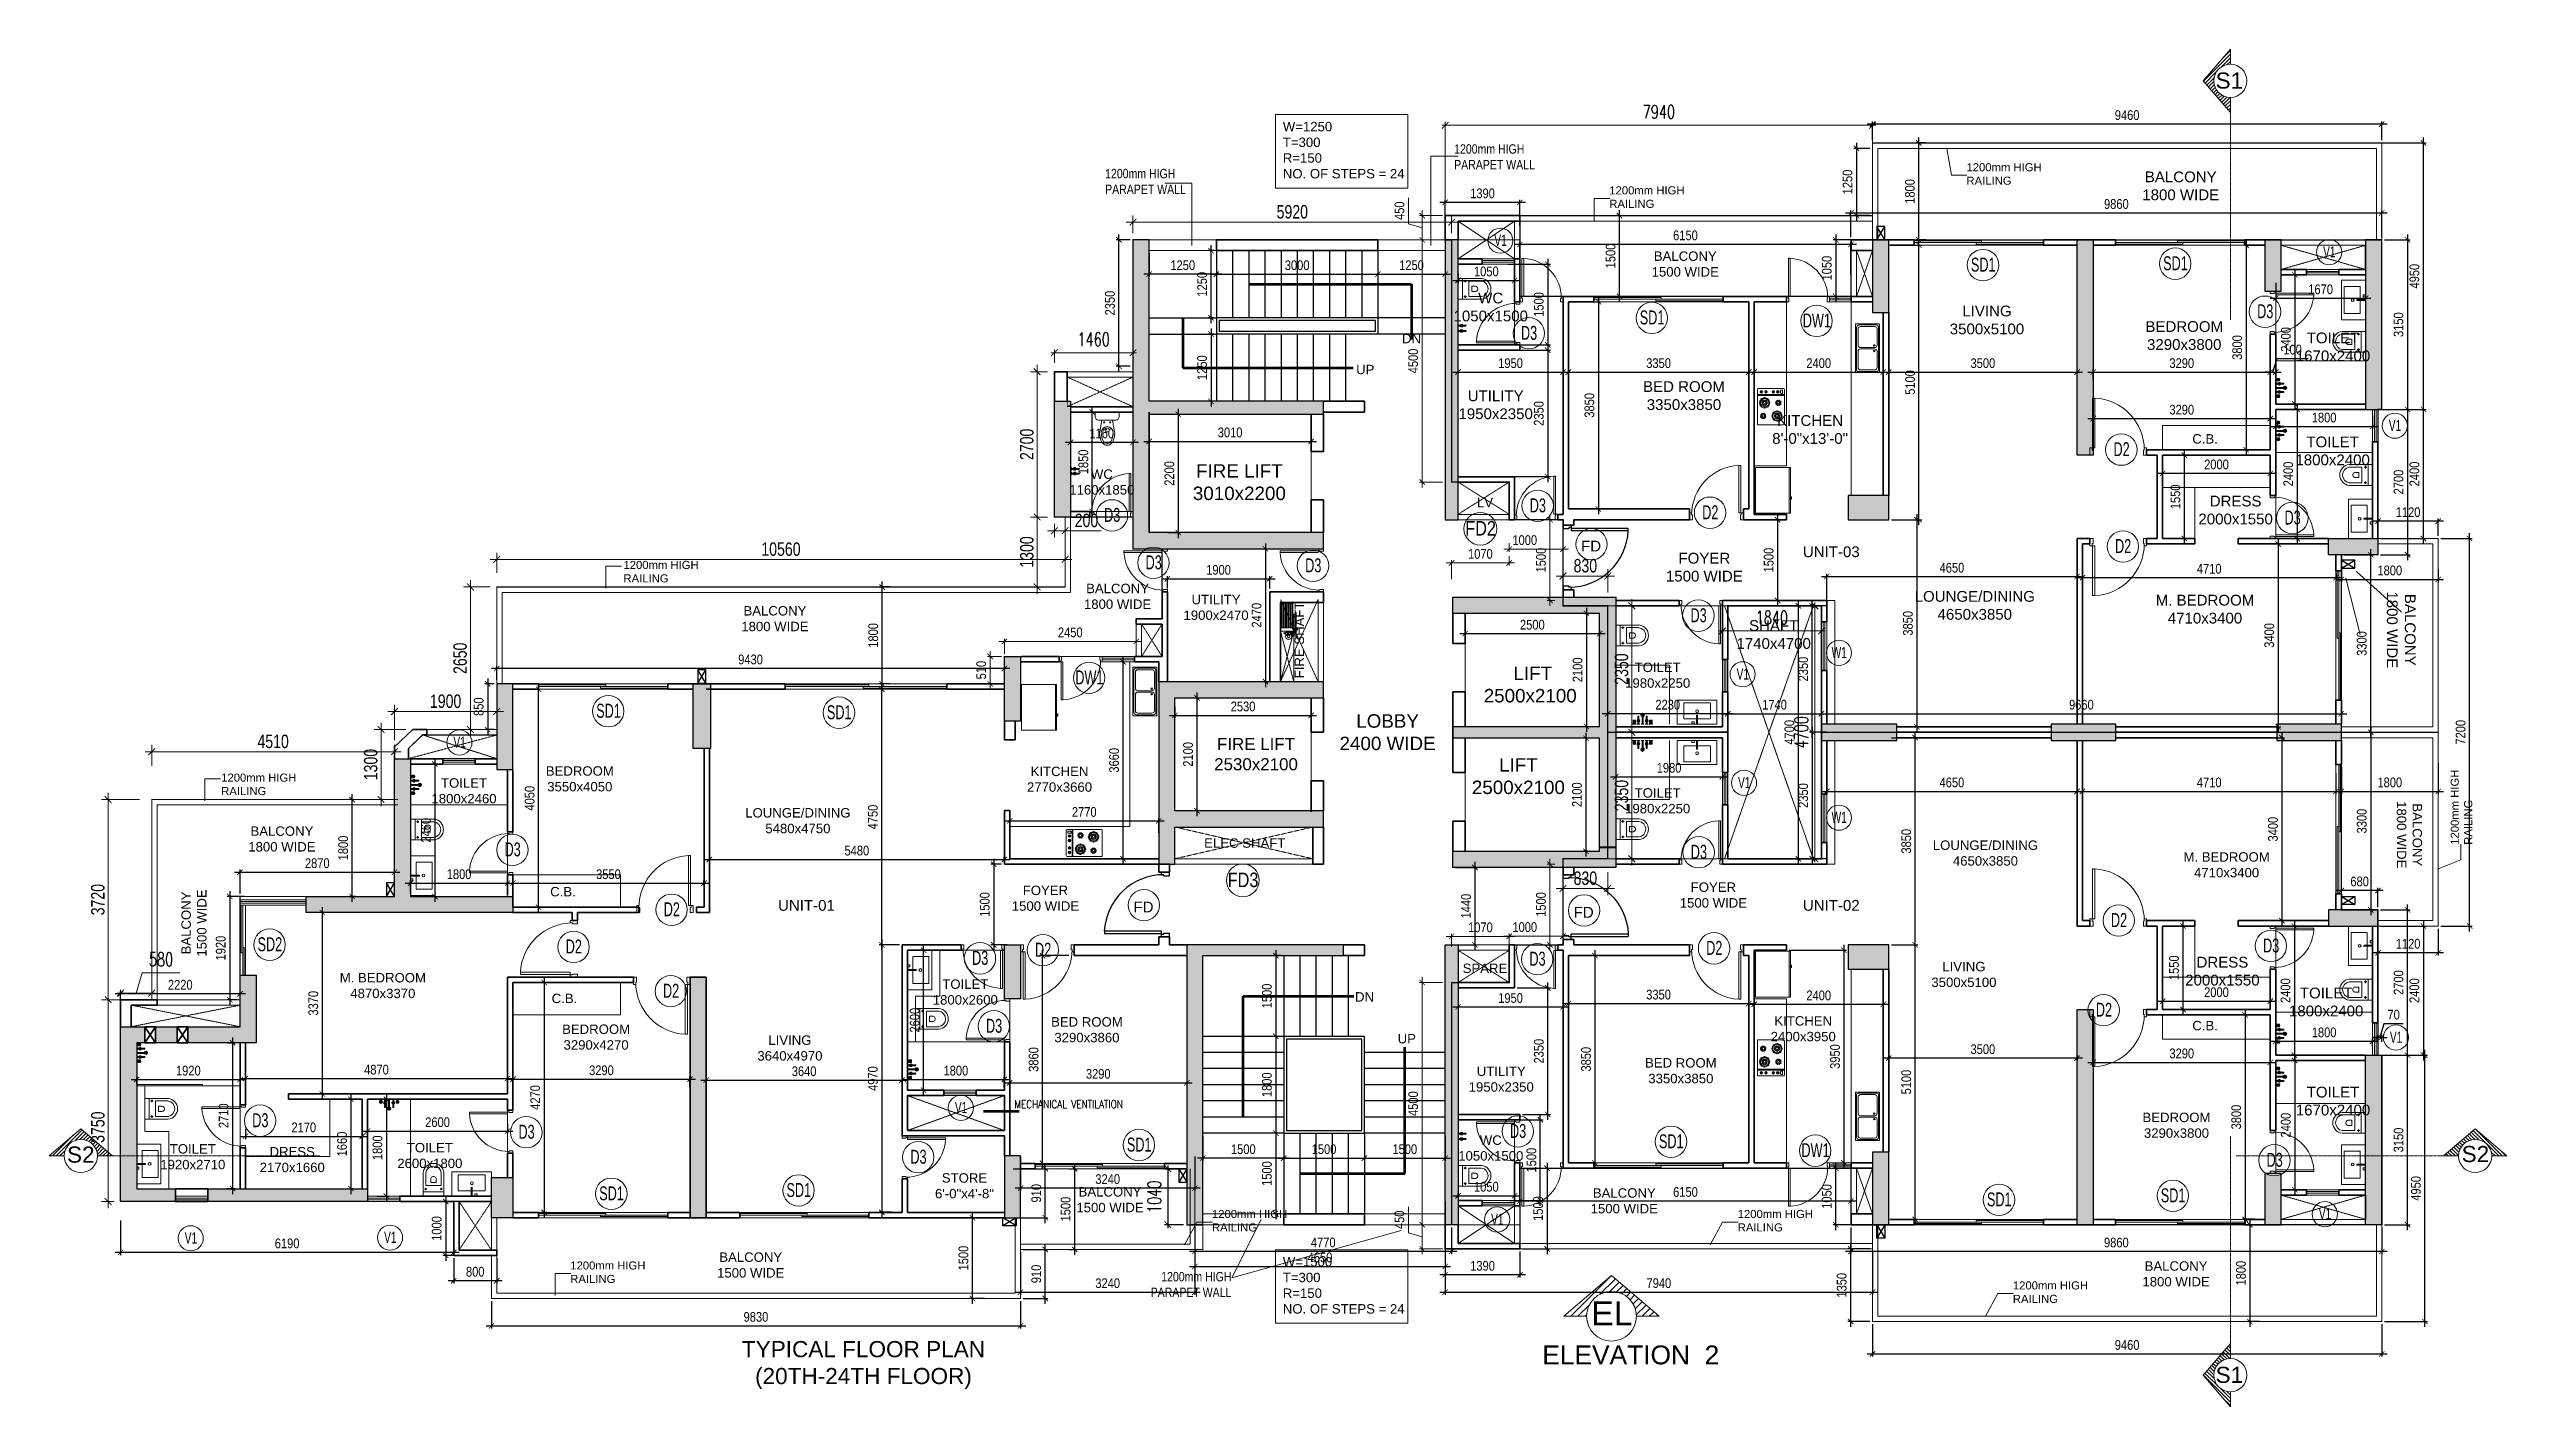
# Model space of a CAD drawing. Header units: millimetres. Extents: x 3650 to 49311, y 3096 to 28325.
import ezdxf
from ezdxf.enums import TextEntityAlignment as Align

# ---------------------------------------------------------------- set-up
doc = ezdxf.new("R2010")
doc.units = ezdxf.units.MM
for name, pattern in [('CONTINU', [0]), ('DASHDOT', [1, 0.5, -0.25, 0, -0.25]), ('HIDDEN', [0.375, 0.25, -0.125])]:
    doc.linetypes.add(name, pattern=pattern)
for name, color, linetype, lineweight in [('-BALCONY DRAIN', 7, 'Continuous', 18), ('-cutout', 30, 'Continuous', 30), ('13SC1', 7, 'Continuous', 15), ('25GR1', 7, 'Continuous', 15), ('A-Slab Cutout', 30, 'Continuous', 20), ('COL - TOWER', 1, 'CONTINU', 40), ('DIM', 23, 'Continuous', 25), ('DIM 02', 13, 'Continuous', 15), ('DOOR', 36, 'Continuous', 15), ('ELE', 36, 'Continuous', 20), ('FAR', 50, 'Continuous', 35), ('FIXTURE', 8, 'Continuous', 9), ('FURNITURE', 251, 'Continuous', 9), ('GPMTAG', 7, 'Continuous', 15), ('HATCH', 8, 'Continuous', 13), ('PLAN', 7, 'Continuous', 20), ('Railing', 34, 'Continuous', 20), ('S-COLUMN HATCH', 254, 'Continuous', 13), ('S-TYPICAL COLUMN', 240, 'Continuous', 30), ('SECTION LINE', 7, 'DASHDOT', 35), ('STAIR', 6, 'Continuous', 25), ('TEXT', 7, 'Continuous', 20), ('TEXT 1', 12, 'Continuous', 15), ('UGT & STP', 1, 'Continuous', 30), ('WALL', 40, 'Continuous', 35), ('WIN', 142, 'Continuous', 20)]:
    doc.layers.add(name, color=color, linetype=linetype, lineweight=lineweight)
doc.layers.add('AREA', color=1, linetype='Continuous')
doc.styles.add('arial', font='arial.ttf', dxfattribs={"width": 0.75})
doc.styles.add('ARIAL-NARROW', font='')
doc.styles.add('det.dim', font='romans.shx', dxfattribs={"width": 0.8})
doc.styles.add('MM', font='arial.ttf', dxfattribs={"width": 0.65})
doc.styles.add('SMALL', font='romans__.ttf', dxfattribs={"width": 0.7})
doc.styles.get("Standard").update_dxf_attribs({"font": 'arial.ttf'})
doc.styles.add('STYOTY', font='ROMANS.shx', dxfattribs={"width": 0.65, "height": 200})
doc.styles.add('SUNIL', font='romans.shx', dxfattribs={"height": 90})
doc.styles.add('WMF-Arial1', font='arialbd.ttf')
doc.styles.get('ARIAL-NARROW').set_extended_font_data('Arial Narrow')
doc.dimstyles.new('-pl-1', dxfattribs={"dimscale": 0.6, "dimtxt": 175, "dimasz": 450, "dimexe": 100, "dimexo": 100, "dimgap": 25, "dimtad": 1, "dimdec": 4, "dimzin": 12, "dimdsep": 46, "dimtxsty": 'det.dim', "dimcen": 25, "dimdle": 100, "dimadec": 0, "dimazin": 0, "dimtm": 1e-09, "dimtfac": 1, "dimtdec": 4, "dimtmove": 2, "dimatfit": 3, "dimfxl": 1, "dimtolj": 1, "dimtzin": 0, "dimlwd": -1, "dimlwe": -1, "dimarcsym": 1})
doc.dimstyles.new('DIM 200', dxfattribs={"dimscale": 125, "dimtxt": 2, "dimasz": 1, "dimexe": 1, "dimexo": 1, "dimgap": 0.5, "dimtad": 1, "dimdec": 4, "dimrnd": 5, "dimdsep": 46, "dimtxsty": 'arial', "dimblk": 'ARCHTICK', "dimcen": -1.5, "dimdle": 1, "dimadec": 0, "dimazin": 0, "dimtfac": 1, "dimtdec": 4, "dimtofl": 0, "dimtmove": 0, "dimatfit": 3, "dimldrblk": 'DOTSMALL', "dimfxl": 1, "dimtolj": 1, "dimtzin": 0, "dimlwd": 13, "dimlwe": 13, "dimarcsym": 0})
doc.dimstyles.new('MM', dxfattribs={"dimscale": 100, "dimtxt": 2, "dimasz": 1, "dimexe": 0.5, "dimexo": 0.5, "dimgap": 0.25, "dimtad": 1, "dimdec": 3, "dimdsep": 46, "dimtxsty": 'MM', "dimblk": 'ARCHTICK', "dimcen": -3, "dimdle": 0.5, "dimadec": 0, "dimazin": 0, "dimtfac": 1, "dimtdec": 3, "dimtofl": 0, "dimtmove": 2, "dimatfit": 3, "dimfxl": 1, "dimtolj": 1, "dimtzin": 0, "dimlwd": -1, "dimlwe": -1, "dimarcsym": 0})
doc.dimstyles.new('MM 125', dxfattribs={"dimscale": 125, "dimtxt": 2, "dimasz": 1, "dimexe": 0.5, "dimexo": 0.5, "dimgap": 1, "dimtad": 1, "dimdec": 4, "dimdsep": 46, "dimtxsty": 'SMALL', "dimblk": 'ARCHTICK', "dimcen": -3, "dimdle": 0.5, "dimadec": 0, "dimazin": 0, "dimtfac": 1, "dimtdec": 4, "dimtofl": 0, "dimtmove": 1, "dimatfit": 3, "dimfxl": 1, "dimtolj": 1, "dimtzin": 0, "dimlwd": -1, "dimlwe": -1, "dimarcsym": 0})
doc.dimstyles.new('MM 75', dxfattribs={"dimscale": 100, "dimtxt": 1.8, "dimasz": 1, "dimexe": 0.5, "dimexo": 0.5, "dimgap": 0.75, "dimtad": 1, "dimdec": 4, "dimdsep": 46, "dimtxsty": 'ARIAL-NARROW', "dimblk": 'ARCHTICK', "dimcen": -3, "dimdle": 1, "dimadec": 0, "dimazin": 0, "dimtfac": 1, "dimtdec": 4, "dimtofl": 0, "dimtmove": 1, "dimatfit": 3, "dimfxl": 1, "dimtolj": 1, "dimtzin": 0, "dimlwd": -1, "dimlwe": -1, "dimarcsym": 0})
doc.dimstyles.new('SUB- DIM', dxfattribs={"dimscale": 200, "dimtxt": 2.5, "dimasz": 1, "dimexe": 1, "dimexo": 1, "dimgap": 0.5, "dimtad": 1, "dimdec": 4, "dimrnd": 5, "dimdsep": 46, "dimtxsty": 'arial', "dimblk": 'ARCHTICK', "dimcen": -1.5, "dimdle": 1, "dimadec": 0, "dimazin": 0, "dimtfac": 1, "dimtdec": 4, "dimtofl": 0, "dimtmove": 1, "dimatfit": 3, "dimldrblk": 'DOTSMALL', "dimfxl": 1, "dimtolj": 1, "dimtzin": 0, "dimlwd": 13, "dimlwe": 13, "dimarcsym": 0})
doc.dimstyles.new('SUB- DIM 2', dxfattribs={"dimscale": 200, "dimtxt": 2, "dimasz": 1, "dimexe": 1, "dimexo": 1, "dimgap": 0.5, "dimtad": 1, "dimdec": 4, "dimrnd": 5, "dimdsep": 46, "dimtxsty": 'arial', "dimblk": 'ARCHTICK', "dimcen": -1.5, "dimdle": 1, "dimadec": 0, "dimazin": 0, "dimtfac": 1, "dimtdec": 4, "dimtofl": 0, "dimtmove": 1, "dimatfit": 3, "dimldrblk": 'DOTSMALL', "dimfxl": 1, "dimtolj": 1, "dimtzin": 0, "dimlwd": 13, "dimlwe": 13, "dimarcsym": 0})

msp = doc.modelspace()

# ---------------------------------------------------------------- texts
at = {"layer": '13SC1', "color": 12, "true_color": 0xe00000}
for p in [(32110.59189, 18990.84076, 0), (23794.75924, 12284.14099, 0), (31973.27292, 12185.2812, 0)]:
    msp.add_text('FD', height=200, dxfattribs=at).set_placement(p)
at = {"layer": 'SECTION LINE', "linetype": 'Continuous', "lineweight": 15, "attachment_point": 2}
for s, insert, char_height, width in [('\\pxqc;EL', (32683.7802, 5060.19531, 8.94644), 450, 187.5), ('\\pxqc;ELEVATION  2', (33034.43661, 4236.92252, 0), 350, 4508.9915476)]:
    msp.add_mtext(s, dxfattribs=dict(at, insert=insert, char_height=char_height, width=width))
at = {"layer": 'TEXT', "ltscale": 500}
for s, insert, char_height, width, attachment_point in [('\\pxql;W=1250\\PT=300\\PR=150\\PNO. OF STEPS = 24', (26570.07763, 25920.90351, 0), 175, 2269.2504456, 7), ('\\pxqc;{\\C0;BALCONY \\P1800 WIDE}', (42514.85829, 26051.81607, 0), 200, 1474.3265873, 1), ('\\pxqc;{\\C0;BALCONY \\P1500 WIDE}', (33334.78758, 24565.98706, 0), 175, 1424.2595897, 1), ('\\pxqc;{\\C0;WC\\P1050x1500}', (29695.74899, 23800.1218, 0), 200, 1474.3265873, 1), ('\\pxqc;{\\C0;LIVING\\P3500x5100}', (38915.2641, 23559.12151, 0), 200, 1474.3265873, 1), ('\\pxqc;{\\C0;DN}', (29126.4901, 22859.47255, 0), 175, 330.7404502, 9), ('\\pxqc;{\\C0;BEDROOM\\P3290x3800}', (42580.00006, 23270.22263, 0), 200, 1474.3265873, 1), ('\\pxqc;{\\C0;TOILET 1670x2400}', (45344.36841, 23059.12559, 0), 200, 1474.3265873, 1), ('\\pxqc;{\\C0;UP}', (28267.77979, 22281.95784, 0), 175, 330.7404502, 9), ('\\pxqc;{\\C0;UTILITY\\P1950x2350}', (29787.32643, 21983.06225, 0.00001), 200, 1474.3265873, 1), ('\\pxqc;{\\C0;BED ROOM\\P3350x3850}', (33285.83546, 22154.10242, 0), 200, 1474.3265873, 1), ('\\pxqc;{\\C0;KITCHEN\\P8\'-0"x13\'-0"}', (35628.36594, 21523.81117, -0.01513), 200, 1474.3265873, 1), ('\\pxqc;{\\C0;C.B.}', (43446.32389, 21170.61008, 0), 175, 516.3828018, 1), ('\\pxqc;{\\C0;TOILET 1800x2400}', (45337.19762, 21126.55997, 0), 200, 1474.3265873, 1), ('\\pxqc;{\\C0;WC 1160x1850}', (22704.2941, 20046.25497, 0), 175, 1006.1292633, 7), ('LV', (30176.64875, 19813.3061, 0), 175, 2062.0744341, 7), ('\\pxqc;{\\C0;DRESS 2000x1550}', (43534.78165, 20027.51281, 20.12551), 200, 1474.3265873, 1), ('\\pxqc;{\\C0;FOYER \\P1500 WIDE}', (33664.29582, 18965.99026, 0), 200, 1474.3265873, 1), ('\\pxqc;{\\C0;BALCONY \\P1800 WIDE}', (22737.46426, 17921.55798, 0), 175, 1524.9596152, 7), ('\\pxqc;{\\C0;LOUNGE/DINING\\P4650x3850}', (38688.75371, 18256.15156, -0.01348), 200, 1474.3265873, 1), ('\\pxqc;{\\C0;BALCONY \\P1800 WIDE}', (16233.12075, 17506.89347, 0), 175, 1801.6877251, 7), ('\\pxqc;{\\C0;UTILITY\\P1900x2470}', (24753.78979, 17716.20342, 0), 175, 1151.5453615, 7), ('\\pxqc;{\\C0;M. BEDROOM 4710x3400}', (42676.85151, 18185.78617, 0), 200, 2052.0902868, 1), ('\\pxqc;{\\C0;SHAFT\\P1740x4700}', (34951.96718, 17714.30796, 0), 200, 1474.3265873, 1), ('\\pxqc;{\\C0;TOILET\\P1980x2250}', (32977.27054, 16455.80009, 0), 175, 1114.3315996, 7), ('\\pxqc; LIFT\\P2500x2100', (30566.45158, 16182.36919, 0), 250, 1200.010573, 7), ('\\pxqc;LOBBY\\P2400 WIDE', (26680.44279, 15295.64395, 0), 250, 3672.3683121, 7), ('\\pxqc;LIFT\\P2500x2100', (30361.18512, 14479.68542, 0), 250, 1170.010573, 7), ('\\pxqc;{\\C0;TOILET 1800x2460}', (10814.63626, 14307.70087, 0), 175, 1086.1292633, 7), ('\\pxqc;{\\C0;BEDROOM\\P3550x4050}', (12829.90783, 14530.18559, 0), 175, 1358.0596862, 7), ('\\pxqc;{\\C0;KITCHEN 2770x3660}', (21810.37633, 14523.00523, 0), 175, 1222.0944748, 7), ('\\pxqc;{\\C0;LOUNGE/DINING 5480x4750}', (16589.33593, 13753.2829, 0), 175, 1942.5071623, 7), ('\\pxqc;{\\C0;TOILET\\P1980x2250}', (32977.27054, 14123.06365, 0), 175, 1114.3315996, 7), ('\\pxqc;{\\C0;BALCONY \\P1800 WIDE}', (7330.9156, 13412.94899, 0), 175, 1287.5381733, 7), ('ELEC SHAFT', (25109.21335, 13482.56752, 0), 175, 2062.0744341, 7), ('\\pxqc;{\\C0;LOUNGE/DINING\\P4650x3850}', (38645.60099, 13151.3537, 0), 175, 1956.0368349, 7), ('\\pxqc;{\\C0;M. BEDROOM\\P4710x3400}', (43302.14423, 12933.37166, 0), 175, 1604.5900486, 7), ('\\pxqc;{\\C0;FOYER \\P1500 WIDE}', (33371.72767, 12371.59559, 0), 175, 2394.6857523, 7), ('\\pxqc;{\\C0;C.B.}', (12967.76953, 12579.42056, 0), 175, 455.9621419, 7), ('\\pxqc;{\\C0;FOYER \\P1500 WIDE}', (20962.24864, 12312.11821, 0), 175, 2394.6857523, 7), ('\\pxqc;{\\C0;DRESS 2000x1550}', (43289.13245, 11459.06465, 0), 200, 1474.3265873, 1), ('\\pxqc;{\\C0;M. BEDROOM 4870x3370}', (9047.19921, 10688.84274, 0), 175, 1605.294359, 7), ('\\pxqc;{\\C0;TOILET 1800x2600}', (20123.2407, 10569.34699, 0), 175, 1095.8390177, 7), ('SPARE', (29911.90641, 11155.34189, 0), 175, 2062.0744341, 7), ('\\pxqc;{\\C0;LIVING\\P3500x5100}', (38471.98505, 10895.4668, 0), 175, 1503.7346521, 7), ('\\pxqc;{\\C0;C.B.}', (12996.0225, 10596.05545, 0), 175, 455.9621419, 7), ('\\pxqc;{\\C0;DN}', (27922.41597, 10802.08663, 0), 175, 330.7404502, 1), ('\\pxqc;{\\C0;TOILET 1800x2400}', (45216.99456, 10886.15338, 0), 200, 1474.3265873, 1), ('\\pxqc;{\\C0;BEDROOM 3290x4270}', (13132.46556, 9731.91876, 0), 175, 1358.0596862, 7), ('\\pxqc;{\\C0;BED ROOM 3290x3860}', (22251.3335, 9868.3954, 0), 175, 1358.0596862, 7), ('\\pxqc;{\\C0;KITCHEN 2400x3950}', (35622.62931, 9886.83785, -0.01513), 175, 1231.8042292, 7), ('\\pxqc;{\\C0;C.B.}', (43446.32389, 10090.88655, 0), 175, 516.3828018, 7), ('\\pxqc;{\\C0;LIVING 3640x4970}', (16733.24446, 9528.71654, 0), 175, 1358.0596862, 7), ('\\pxqc;{\\C0;UP}', (28708.16953, 10024.84298, 0), 175, 330.7404502, 1), ('\\pxqc;{\\C0;UTILITY\\P1950x2350}', (30052.05544, 8950.98339, 0), 175, 1151.5453615, 7), ('\\pxqc;{\\C0;BED ROOM 3350x3850}', (33285.83546, 9107.3942, 0), 175, 1358.0596862, 7), ('\\pxqc;{\\C0;TOILET 1670x2400}', (45344.11281, 9045.19026, 0), 200, 1474.3265873, 1), ('\\pxqc;{\\C0;BEDROOM 3290x3800}', (42493.92341, 8093.30121, 0), 175, 1358.0596862, 7), ('\\pxqc;{\\C0;TOILET 1920x2710}', (5775.97802, 7508.83086, 0), 175, 1086.1292633, 7), ('\\pxqc;{\\C0;DRESS 2170x1660}', (7623.25879, 7455.43056, 0), 175, 1086.1292633, 7), ('\\pxqc;{\\C0;TOILET 2600x1800}', (10179.81842, 7531.11125, 0), 175, 1086.1292633, 7), ('\\pxqc;{\\C0;WC\\P1050x1500}', (29876.71177, 7670.62998, 0), 175, 1114.3315996, 7), ('\\pxqc;{\\C0;STORE\\P6\'-0"x4\'-8"}', (20108.28057, 6968.80181, 0), 175, 1095.8390177, 7), ('\\pxqc;{\\C0;BALCONY \\P1500 WIDE}', (22615.94157, 6710.38161, 0), 175, 1487.3247501, 7), ('\\pxqc;{\\C0;BALCONY \\P1500 WIDE}', (32201.87769, 6689.50956, 0), 175, 1424.2595897, 7), ('\\pxqc;{\\C0;BALCONY \\P1500 WIDE}', (15938.26229, 5496.45454, 0), 175, 1492.1388845, 7), ('\\pxql;W=1500\\PT=300\\PR=150\\PNO. OF STEPS = 24', (26570.07763, 4827.25315, 0), 175, 2269.2504456, 7), ('\\pxqc;{\\C0;BALCONY \\P1800 WIDE}', (42428.12098, 5331.59111, 0), 175, 1474.3265873, 7)]:
    msp.add_mtext(s, dxfattribs=dict(at, insert=insert, char_height=char_height, width=width, attachment_point=attachment_point))
at = {"layer": 'TEXT', "color": 7, "ltscale": 1000, "char_height": 175, "width": 1931.8295786, "attachment_point": 3, "style": 'SUNIL'}
for s, insert in [('\\pxql;{\\W0.8;\\fArial|b0|i0|c0|p34;1200mm HIGH PARAPET WALL}', (31685.21944, 26557.22972, -10.72131)), ('\\pxql;{\\W0.8;\\fArial|b0|i0|c0|p34;1200mm HIGH PARAPET WALL}', (25200.42862, 26099.76357, -10.72131)), ('\\pxqr;{\\W0.8;\\fArial|b0|i0|c0|p34;1200mm HIGH PARAPET WALL}', (25614.80187, 5603.13247, -10.72131))]:
    msp.add_mtext(s, dxfattribs=dict(at, insert=insert))
at = {"layer": 'TEXT', "color": 1, "ltscale": 500, "true_color": 0xf00000, "width": 1649.3131141, "attachment_point": 7}
for s, insert, char_height in [('\\pxqc;FIRE LIFT\\P3010x2200', (24938.2832, 19942.58663, 0), 250), ('\\pxqc;FIRE LIFT\\P2530x2100', (25247.73296, 14921.84179, 0), 225)]:
    msp.add_mtext(s, dxfattribs=dict(at, insert=insert, char_height=char_height))
at = {"layer": 'TEXT', "color": 4, "ltscale": 500, "char_height": 200, "width": 1100.0103355, "attachment_point": 7}
for s, insert in [('\\pxqc;UNIT-03', (36209.65532, 18882.72471, 0)), ('\\pxqc;UNIT-01', (17169.54046, 12312.11821, 0)), ('\\pxqc;UNIT-02', (36209.65532, 12312.11821, 0))]:
    msp.add_mtext(s, dxfattribs=dict(at, insert=insert))
at = {"layer": 'TEXT', "ltscale": 500}
for s, insert, char_height, width, attachment_point, rotation in [('FIRE SHAFT', (26966.65867, 16634.09927, 0), 175, 1424.6933865, 7, 90), ('\\pxqc;{\\C0;BALCONY \\P1800 WIDE}', (47079.36249, 16610.95786, 0), 200, 1847.9034152, 9, 270), ('\\pxqc;{\\C0;BALCONY \\P1800 WIDE}', (47264.95966, 14650.53877, 0), 175, 1847.9034152, 7, 270), ('\\pxqc;{\\C0;BALCONY \\P1500 WIDE}', (6576.21758, 11443.61818, 0), 175, 1287.5381733, 7, 90)]:
    msp.add_mtext(s, dxfattribs=dict(at, insert=insert, char_height=char_height, width=width, attachment_point=attachment_point, rotation=rotation))
at = {"layer": 'TEXT', "insert": (14807.28267, 4319.24786, 0), "char_height": 300, "width": 7943.3489664, "attachment_point": 1, "style": 'WMF-Arial1'}
msp.add_mtext('\\pxqc;{\\fArial|b0|i0|c0|p32;TYPICAL FLOOR PLAN\\P(20TH-24TH FLOOR)}', dxfattribs=at)
at = {"layer": 'TEXT 1', "insert": (21582.3587, 8793.67555, 0), "char_height": 150, "width": 1905.4096457, "attachment_point": 1, "style": 'STYOTY'}
msp.add_mtext('{\\W0.8;MECHANICAL VENTILATION}', dxfattribs=at)

# ---------------------------------------------------------------- blocks, each defined once
blk = doc.blocks.new('G$C249D5FE5')
at = {"layer": 'S-COLUMN HATCH'}
h = blk.add_hatch(color=256, dxfattribs=at)
h.dxf.hatch_style = 1
h.paths.add_polyline_path([(22375, 15325), (19135, 15325), (19135, 18325), (18835, 18325), (18835, 12585), (22375, 12585), (22375, 12885), (19135, 12885), (19135, 15085), (22375, 15085)])
h = blk.add_hatch(color=256, dxfattribs=at)
h.dxf.hatch_style = 1
h.paths.add_polyline_path([(24635, 18325), (24635, 13125), (24875, 13125), (24875, 18325)])
h = blk.add_hatch(color=256, dxfattribs=at)
h.dxf.hatch_style = 1
h.paths.add_polyline_path([(32875, 18325), (32575, 18325), (32575, 16975), (32875, 16975)])
h = blk.add_hatch(color=256, dxfattribs=at)
h.dxf.hatch_style = 1
h.paths.add_polyline_path([(32875, 18325), (32575, 18325), (32575, 16975), (32875, 16975)])
h = blk.add_hatch(color=256, dxfattribs=at)
h.dxf.hatch_style = 1
h.paths.add_polyline_path([(36375, 18325), (36675, 18325), (36675, 14325), (36375, 14325)])
h = blk.add_hatch(color=256, dxfattribs=at)
h.dxf.hatch_style = 1
h.paths.add_polyline_path([(36375, 18325), (36675, 18325), (36675, 14325), (36375, 14325)])
h = blk.add_hatch(color=256, dxfattribs=at)
h.dxf.hatch_style = 1
h.paths.add_polyline_path([(39865, 18325), (39865, 17375), (40165, 17375), (40165, 18325)])
h = blk.add_hatch(color=256, dxfattribs=at)
h.dxf.hatch_style = 1
h.paths.add_polyline_path([(41735, 18325), (41735, 18025), (41735, 18017), (41735, 15175), (42035, 15175), (42035, 18325)])
h = blk.add_hatch(color=256, dxfattribs=at)
h.dxf.hatch_style = 1
h.paths.add_polyline_path([(17675, 13175), (17375, 13175), (17375, 15325), (17675, 15325)])
h = blk.add_hatch(color=256, dxfattribs=at)
h.dxf.hatch_style = 1
h.paths.add_polyline_path([(32125, 13125), (32875, 13125), (32875, 13575), (32125, 13575)])
h = blk.add_hatch(color=256, dxfattribs=at)
h.dxf.hatch_style = 1
h.paths.add_polyline_path([(41045, 12475), (41965, 12475), (41965, 12775), (41045, 12775)])
h = blk.add_hatch(color=256, dxfattribs=at)
h.dxf.hatch_style = 1
h.paths.add_polyline_path([(41045, 12475), (41965, 12475), (41965, 12775), (41045, 12775)])
h = blk.add_hatch(color=256, dxfattribs=at)
h.dxf.hatch_style = 1
h.paths.add_polyline_path([(24775, 11685), (27805, 11685), (27805, 6665), (24775, 6665), (24775, 6965), (27505, 6965), (27505, 9065), (24775, 9065), (24775, 9285), (27505, 9285), (27505, 11385), (24775, 11385)])
h = blk.add_hatch(color=256, dxfattribs=at)
h.dxf.hatch_style = 1
h.paths.add_polyline_path([(16445, 10585), (16745, 10585), (16745, 9385), (16445, 9385)])
h = blk.add_hatch(color=256, dxfattribs=at)
h.dxf.hatch_style = 1
h.paths.add_polyline_path([(7015, 8485), (7315, 8485), (7315, 10075), (7015, 10075)])
h = blk.add_hatch(color=256, dxfattribs=at)
h.dxf.hatch_style = 1
h.paths.add_polyline_path([(10665, 10075), (10985, 10075), (10985, 8875), (10665, 8875)])
h = blk.add_hatch(color=256, dxfattribs=at)
h.dxf.hatch_style = 1
h.paths.add_polyline_path([(22375, 10115), (19315, 10115), (19315, 6725), (19615, 6725), (19615, 7415), (22375, 7415), (22375, 7715), (19615, 7715), (19615, 9815), (22375, 9815)])
h = blk.add_hatch(color=256, dxfattribs=at)
h.dxf.hatch_style = 1
h.paths.add_polyline_path([(31625, 9325), (31625, 9025), (33025, 9025), (33025, 9325)])
h = blk.add_hatch(color=256, dxfattribs=at)
h.dxf.hatch_style = 1
h.paths.add_polyline_path([(35895, 9025), (37095, 9025), (37095, 9325), (35895, 9325)])
h = blk.add_hatch(color=256, dxfattribs=at)
h.dxf.hatch_style = 1
h.paths.add_polyline_path([(40085, 9325), (40085, 9025), (41285, 9025), (41285, 9325)])
h = blk.add_hatch(color=256, dxfattribs=at)
h.dxf.hatch_style = 1
h.paths.add_polyline_path([(3475, 6125), (5115, 6125), (5115, 8685), (5415, 8685), (5415, 6125), (7315, 6125), (7315, 5825), (3475, 5825)])
h = blk.add_hatch(color=256, dxfattribs=at)
h.dxf.hatch_style = 1
h.paths.add_polyline_path([(41045, 5575), (41965, 5575), (41965, 5875), (41045, 5875)])
h = blk.add_hatch(color=256, dxfattribs=at)
h.dxf.hatch_style = 1
h.paths.add_polyline_path([(16445, 5225), (16745, 5225), (16745, 4225), (16445, 4225)])
h = blk.add_hatch(color=256, dxfattribs=at)
h.dxf.hatch_style = 1
h.paths.add_polyline_path([(20135, 25), (20135, 5025), (22745, 5025), (22745, 5225), (19835, 5225), (19835, 25)])
h = blk.add_hatch(color=256, dxfattribs=at)
h.dxf.hatch_style = 1
h.paths.add_polyline_path([(24635, 5225), (24875, 5225), (24875, 25), (24635, 25)])
h = blk.add_hatch(color=256, dxfattribs=at)
h.dxf.hatch_style = 1
h.paths.add_polyline_path([(32125, 4775), (32875, 4775), (32875, 5225), (32125, 5225)])
h = blk.add_hatch(color=256, dxfattribs=at)
h.dxf.hatch_style = 1
h.paths.add_polyline_path([(32125, 4775), (32875, 4775), (32875, 5225), (32125, 5225)])
h = blk.add_hatch(color=256, dxfattribs=at)
h.dxf.hatch_style = 1
h.paths.add_polyline_path([(4615, 695), (4615, 455), (25, 455), (25, 3705), (2245, 3705), (2245, 4665), (2545, 4665), (2545, 3405), (325, 3405), (325, 695)])
h.paths.add_polyline_path([(1045, 695), (1645, 695), (1645, 455), (1045, 455)], flags=16)
h.paths.add_polyline_path([(1075, 3705), (1275, 3705), (1275, 3405), (1075, 3405)], flags=16)
h.paths.add_polyline_path([(475, 3705), (675, 3705), (675, 3405), (475, 3405)], flags=16)
h = blk.add_hatch(color=256, dxfattribs=at)
h.dxf.hatch_style = 1
h.paths.add_polyline_path([(10605, 4625), (10905, 4625), (10905, 155), (10605, 155)])
h = blk.add_hatch(color=256, dxfattribs=at)
h.dxf.hatch_style = 1
h.paths.add_polyline_path([(36375, 4025), (36675, 4025), (36675, 25), (36375, 25)])
h = blk.add_hatch(color=256, dxfattribs=at)
h.dxf.hatch_style = 1
h.paths.add_polyline_path([(41735, 25), (41735, 325), (41735, 333), (41735, 3175), (42035, 3175), (42035, 25)])
h = blk.add_hatch(color=256, dxfattribs=at)
h.dxf.hatch_style = 1
h.paths.add_polyline_path([(32875, 1375), (32575, 1375), (32575, 25), (32875, 25)])
h = blk.add_hatch(color=256, dxfattribs=at)
h.dxf.hatch_style = 1
h.paths.add_polyline_path([(32875, 1375), (32575, 1375), (32575, 25), (32875, 25)])
h = blk.add_hatch(color=256, dxfattribs=at)
h.dxf.hatch_style = 1
h.paths.add_polyline_path([(16745, 1305), (16445, 1305), (16445, 155), (16745, 155)])
h = blk.add_hatch(color=256, dxfattribs=at)
h.dxf.hatch_style = 1
h.paths.add_polyline_path([(39865, 975), (39865, 25), (40165, 25), (40165, 975)])
h = blk.add_hatch(color=256, dxfattribs=at)
h.dxf.hatch_style = 1
h.paths.add_polyline_path([(7315, 905), (6915, 905), (6915, 155), (7315, 155)])
at = {"layer": 'FAR'}
for p, q in [((475, 3405, 0), (675, 3705, 0)), ((475, 3705, 0), (675, 3405, 0)), ((1075, 3405, 0), (1275, 3705, 0)), ((1075, 3705, 0), (1275, 3405, 0))]:
    blk.add_line(p, q, dxfattribs=at)
at = {"layer": 'FAR', "elevation": 0}
for points in [[(475, 3705), (675, 3705), (675, 3405), (475, 3405)], [(1075, 3705), (1275, 3705), (1275, 3405), (1075, 3405)]]:
    blk.add_lwpolyline(points, close=True, dxfattribs=at)
at = {"layer": 'FAR'}
blk.add_lwpolyline([(1045, 695), (1645, 695), (1645, 455), (1045, 455)], close=True, dxfattribs=at)
at = {"layer": 'S-TYPICAL COLUMN', "ltscale": 500}
for p, q in [((1045, 455), (1045, 695)), ((1645, 455), (1645, 695))]:
    blk.add_line(p, q, dxfattribs=at)
for points in [[(22375, 15325), (19135, 15325), (19135, 18325), (18835, 18325), (18835, 12585), (22375, 12585), (22375, 12885), (19135, 12885), (19135, 15085), (22375, 15085)], [(22375, 15325), (19135, 15325), (19135, 18325), (18835, 18325), (18835, 12585), (22375, 12585), (22375, 12885), (19135, 12885), (19135, 15085), (22375, 15085)], [(22375, 10115), (19315, 10115), (19315, 6725), (19615, 6725), (19615, 7415), (22375, 7415), (22375, 7715), (19615, 7715), (19615, 9815), (22375, 9815)], [(22375, 10115), (19315, 10115), (19315, 6725), (19615, 6725), (19615, 7415), (22375, 7415), (22375, 7715), (19615, 7715), (19615, 9815), (22375, 9815)], [(3475, 6125), (5115, 6125), (5115, 8685), (5415, 8685), (5415, 6125), (7315, 6125), (7315, 5825), (3475, 5825)]]:
    blk.add_lwpolyline(points, close=True, dxfattribs=at)
at = {"layer": 'S-TYPICAL COLUMN', "ltscale": 500, "elevation": 0}
for points in [[(24635, 18325), (24635, 13125), (24875, 13125), (24875, 18325)], [(32875, 18325), (32575, 18325), (32575, 16975), (32875, 16975)], [(32875, 18325), (32575, 18325), (32575, 16975), (32875, 16975)], [(36375, 18325), (36675, 18325), (36675, 14325), (36375, 14325)], [(36375, 18325), (36675, 18325), (36675, 14325), (36375, 14325)], [(39865, 18325), (39865, 17375), (40165, 17375), (40165, 18325)], [(41735, 18325), (41735, 18025), (41735, 18017), (41735, 15175), (42035, 15175), (42035, 18325)], [(17675, 13175), (17375, 13175), (17375, 15325), (17675, 15325)], [(32125, 13125), (32875, 13125), (32875, 13575), (32125, 13575)], [(32125, 13125), (32875, 13125), (32875, 13575), (32125, 13575)], [(41045, 12475), (41045, 12775), (41965, 12775), (41965, 12475)], [(41045, 12475), (41045, 12775), (41965, 12775), (41965, 12475)], [(16445, 10585), (16745, 10585), (16745, 9385), (16445, 9385)], [(16445, 10585), (16745, 10585), (16745, 9385), (16445, 9385)], [(7015, 8485), (7315, 8485), (7315, 10075), (7015, 10075)], [(7015, 8485), (7315, 8485), (7315, 10075), (7015, 10075)], [(10665, 10075), (10985, 10075), (10985, 8875), (10665, 8875)], [(31625, 9325), (31625, 9025), (33025, 9025), (33025, 9325)], [(31625, 9325), (31625, 9025), (33025, 9025), (33025, 9325)], [(35895, 9025), (37095, 9025), (37095, 9325), (35895, 9325)], [(35895, 9025), (37095, 9025), (37095, 9325), (35895, 9325)], [(40085, 9325), (40085, 9025), (41285, 9025), (41285, 9325)], [(40085, 9325), (40085, 9025), (41285, 9025), (41285, 9325)], [(41045, 5575), (41965, 5575), (41965, 5875), (41045, 5875)], [(16445, 5225), (16745, 5225), (16745, 4225), (16445, 4225)], [(16445, 5225), (16745, 5225), (16745, 4225), (16445, 4225)], [(20135, 25), (20135, 5025), (22745, 5025), (22745, 5225), (19835, 5225), (19835, 25)], [(24635, 5225), (24875, 5225), (24875, 25), (24635, 25)], [(32125, 4775), (32875, 4775), (32875, 5225), (32125, 5225)], [(32125, 4775), (32875, 4775), (32875, 5225), (32125, 5225)], [(4615, 695), (4615, 455), (25, 455), (25, 3705), (2245, 3705), (2245, 4665), (2545, 4665), (2545, 3405), (325, 3405), (325, 695)], [(10605, 4625), (10905, 4625), (10905, 155), (10605, 155)], [(10605, 4625), (10905, 4625), (10905, 155), (10605, 155)], [(10905, 4625), (10605, 4625), (10605, 155), (10905, 155)], [(36375, 4025), (36675, 4025), (36675, 25), (36375, 25)], [(36375, 4025), (36675, 4025), (36675, 25), (36375, 25)], [(41735, 25), (41735, 325), (41735, 333), (41735, 3175), (42035, 3175), (42035, 25)], [(32875, 1375), (32575, 1375), (32575, 25), (32875, 25)], [(32875, 1375), (32575, 1375), (32575, 25), (32875, 25)], [(16745, 1305), (16445, 1305), (16445, 155), (16745, 155)], [(16745, 1305), (16445, 1305), (16445, 155), (16745, 155)], [(39865, 975), (39865, 25), (40165, 25), (40165, 975)], [(6915, 905), (7315, 905), (7315, 155), (6915, 155)]]:
    blk.add_lwpolyline(points, close=True, dxfattribs=at)
blk.add_lwpolyline([(24775, 11685), (27805, 11685), (27805, 6665), (24775, 6665), (24775, 6965), (27505, 6965), (27505, 9065), (24775, 9065), (24775, 9285), (27505, 9285), (27505, 11385), (24775, 11385), (24775, 11685)], dxfattribs=at)
blk = doc.blocks.new('G$C9D36F7FA')
at = {"lineweight": 5}
h = blk.add_hatch(dxfattribs=at)
h.set_pattern_fill('ANSI31', color=256, scale=500, angle=360)
h.set_pattern_definition([(45, (-4917609.586, 768809.96), (-44.1941738, 44.1941738), [])])
h.paths.add_polyline_path([(-408, 0, -1), (408, 0), (779, 0), (0, 670), (-779, 0)])
at = {"linetype": 'Continuous', "lineweight": 15}
for p, q in [((-779, 0), (0, 670)), ((779, 0), (0, 670)), ((-408, 0), (-779, 0))]:
    blk.add_line(p, q, dxfattribs=at)
at = {"linetype": 'DASHDOT', "lineweight": 15}
blk.add_line((408, 0), (5870, 0), dxfattribs=at)
at = {"linetype": 'Continuous', "lineweight": 15}
blk.add_circle((0, 0), 408, dxfattribs=at)
at = {"layer": 'SECTION LINE', "linetype": 'Continuous', "lineweight": 15}
blk.add_line((779, 0), (408, 0), dxfattribs=at)
blk = doc.blocks.new('G$C005EB345')
at = {"layer": 'SECTION LINE', "linetype": 'Continuous', "lineweight": 15, "yscale": 0.7562500000000001, "zscale": 0.7562500000000001}
for p, xscale, rotation in [((-5425, 28251, 0), -0.7562500000000001, 89.99999999999942), ((-877, 8273, 0), -0.7562500000000001, 359.9999999999997), ((-5425, 4201, 0), 0.7562500000000001, 90.00000000000037)]:
    blk.add_blockref('G$C9D36F7FA', p, dxfattribs=dict(at, xscale=xscale, rotation=rotation))
at = {"layer": 'SECTION LINE', "linetype": 'Continuous', "lineweight": 15, "xscale": 0.7562500000000001, "yscale": 0.7562500000000001, "zscale": 0.7562500000000001}
blk.add_blockref('G$C9D36F7FA', (-45359, 8273, 0), dxfattribs=at)
at = {"layer": 'SECTION LINE', "linetype": 'Continuous', "lineweight": 15, "char_height": 300, "attachment_point": 2}
for s, insert, width in [('\\pxqc;S1', (-5443, 28407, -18), 613.6), ('\\pxqc;S2', (-45361, 8449, -18), 125), ('\\pxqc;S2', (-872, 8460, -18), 125), ('\\pxqc;S1', (-5443, 4357, -18), 613.6)]:
    blk.add_mtext(s, dxfattribs=dict(at, insert=insert, width=width))
blk = doc.blocks.new('otyd')
at = {"layer": '13SC1', "color": 7}
blk.add_circle((0, 0), 250, dxfattribs=at)
at = {"layer": '25GR1', "color": 1, "true_color": 0xf00000, "style": 'STYOTY', "width": 0.65, "flags": 1}
for tag, p in [('01', (0, -94)), ('02', (3, -588))]:
    blk.add_attdef(tag, text='', height=200, dxfattribs=at).set_placement(p, align=Align.CENTER)
blk = doc.blocks.new('A$C4c9286a9')
at = {"layer": 'HATCH', "color": 242}
for p, q in [((-25, 90), (-31, 90)), ((-31, 90), (-31, 53)), ((-31, -112), (-31, -80)), ((-26, -112), (-31, -112))]:
    blk.add_line(p, q, dxfattribs=at)
at = {"layer": 'PLAN', "color": 242}
for p, q in [((-218, 25), (-249, 6)), ((-218, 19), (-244, 3)), ((-244, 3), (-244, -10)), ((-182, 6), (-218, 25)), ((-191, 5), (-218, 19)), ((-71, 41), (-191, 3)), ((-191, -25), (-191, 5)), ((-46, 29), (-108, 9)), ((-25, 55), (-71, 41)), ((-25, 55), (-46, 29)), ((-25, 90), (-25, 55)), ((-25, 90), (-25, 55)), ((-218, -45), (-249, -26)), ((-244, -23), (-244, -10)), ((-218, -39), (-244, -23)), ((-191, -25), (-218, -39)), ((-182, -26), (-218, -45)), ((-26, -82), (-191, -23)), ((-43, -60), (-134, -25)), ((-26, -82), (-43, -60)), ((-26, -112), (-26, -82)), ((-26, -112), (-26, -82))]:
    blk.add_line(p, q, dxfattribs=at)
at = {"layer": 'PLAN', "color": 8}
for p, q in [((-249, 6), (-249, -10)), ((-342, -89), (-342, -599)), ((-336, -599), (-336, -89)), ((-316, -563), (-316, -124)), ((-294, -563), (-294, -124)), ((-272, -563), (-272, -124)), ((-250, -563), (-250, -124)), ((-249, -26), (-249, -10)), ((-229, -563), (-229, -124)), ((-207, -563), (-207, -124)), ((-185, -563), (-185, -124)), ((-163, -563), (-163, -125)), ((-141, -563), (-141, -125)), ((-119, -599), (-119, -89)), ((-119, -89), (-114, -89)), ((-114, -89), (-114, -599)), ((-102, -319), (-114, -319)), ((-69, -367), (-114, -367)), ((-72, -40), (-102, -40)), ((-102, -316), (-72, -316)), ((-102, -347), (-102, -316)), ((-99, -40), (-99, -316)), ((-82, -357), (-92, -357)), ((-75, -40), (-75, -316)), ((-72, -316), (-72, -347)), ((-69, -319), (-72, -319)), ((-69, -314), (-67, -311)), ((-69, -325), (-69, -314)), ((-69, -319), (-63, -319)), ((-67, -327), (-69, -325)), ((-67, -359), (-69, -362)), ((-69, -362), (-69, -373)), ((-69, -367), (-63, -367)), ((-69, -373), (-67, -375)), ((-67, -311), (-63, -311)), ((-63, -327), (-67, -327)), ((-63, -359), (-67, -359)), ((-67, -375), (-63, -375)), ((-63, -292), (-63, -394)), ((-56, -292), (-63, -292)), ((-63, -311), (-63, -327)), ((-63, -375), (-63, -359)), ((-63, -394), (-56, -394)), ((-62, -41), (-62, -280)), ((-62, -252), (-48, -252)), ((-56, -398), (-56, -252)), ((-48, -398), (-56, -398)), ((-48, -41), (-48, -398)), ((-114, -599), (-119, -599))]:
    blk.add_line(p, q, dxfattribs=at)
at = {"layer": 'PLAN', "color": 5}
for p, q in [((-240, -35), (-240, 8)), ((-156, 8), (-240, 8)), ((-233, 8), (-150, 8)), ((-156, 8), (-156, -35)), ((-276, -6), (-277, -7)), ((-275, -6), (-277, -8)), ((-277, -6), (-277, -20)), ((-274, -6), (-277, -6)), ((-274, -7), (-277, -9)), ((-274, -8), (-277, -11)), ((-274, -9), (-277, -12)), ((-274, -11), (-277, -13)), ((-274, -12), (-277, -14)), ((-274, -13), (-277, -15)), ((-274, -14), (-277, -16)), ((-274, -15), (-277, -17)), ((-274, -16), (-277, -19)), ((-274, -17), (-277, -20)), ((-274, -20), (-277, -20)), ((-274, -19), (-276, -20)), ((-274, -20), (-274, -6)), ((-265, -9), (-274, -9)), ((-265, -17), (-274, -17)), ((-274, -20), (-274, -20)), ((-265, -20), (-265, -7)), ((-245, -7), (-265, -7)), ((-245, -20), (-265, -20)), ((-245, -4), (-245, -23)), ((-240, -4), (-245, -4)), ((-240, -23), (-245, -23)), ((-156, -28), (-240, -28)), ((-156, -35), (-240, -35)), ((-157, -23), (-151, -23)), ((-156, -4), (-151, -4)), ((-151, -4), (-151, -23)), ((-151, -7), (-131, -7)), ((-151, -20), (-131, -20)), ((-131, -20), (-131, -7)), ((-131, -9), (-122, -9)), ((-131, -17), (-122, -17)), ((-122, -6), (-119, -8)), ((-122, -6), (-119, -6)), ((-122, -20), (-122, -6)), ((-122, -7), (-119, -9)), ((-122, -8), (-119, -11)), ((-122, -9), (-119, -12)), ((-122, -11), (-119, -13)), ((-122, -12), (-119, -14)), ((-122, -13), (-119, -15)), ((-122, -14), (-119, -16)), ((-122, -15), (-119, -17)), ((-122, -16), (-119, -19)), ((-122, -17), (-119, -20)), ((-122, -19), (-120, -20)), ((-122, -20), (-122, -20)), ((-122, -20), (-119, -20)), ((-120, -6), (-119, -7)), ((-119, -6), (-119, -20))]:
    blk.add_line(p, q, dxfattribs=at)
at = {"layer": 'PLAN'}
for p, q in [((-198, 5), (-167, 5)), ((-122, 3), (-167, 3)), ((-122, -25), (-122, 6)), ((-208, -15), (-208, -5)), ((-167, -25), (-198, -25)), ((-122, -23), (-167, -23))]:
    blk.add_line(p, q, dxfattribs=at)
at = {"layer": 'PLAN', "color": 8}
for points in [[(-336, -89), (-342, -89)], [(-336, -599), (-342, -599)]]:
    blk.add_lwpolyline(points, dxfattribs=at)
at = {"layer": 'PLAN', "color": 5}
blk.add_circle((-191, 46), 22.4, dxfattribs=at)
blk.add_arc((-191, 46), 56.6, 317.5134, 222.4866, dxfattribs=at)
at = {"layer": 'PLAN', "color": 8}
for centre, start, end in [((-327, -125), 0, 148.5651), ((-305, -125), 0, 180), ((-283, -125), 0, 180), ((-261, -125), 0, 180), ((-239, -125), 0, 180), ((-218, -125), 0, 180), ((-196, -125), 0, 180), ((-174, -125), 0, 180), ((-152, -125), 0, 180), ((-130, -125), 0, 180), ((-327, -563), 211.4349, 0), ((-305, -563), 180, 0), ((-283, -563), 180, 0), ((-261, -563), 180, 0), ((-239, -563), 180, 0), ((-218, -563), 180, 0), ((-196, -563), 180, 0), ((-174, -563), 180, 0), ((-152, -563), 180, 0), ((-130, -563), 180, 0)]:
    blk.add_arc(centre, 10.9, start, end, dxfattribs=at)
at = {"layer": 'PLAN'}
for centre, start_param, end_param in [((-198, -5), 2.356194, 3.926991), ((-198, -15), 3.926991, 5.497787)]:
    blk.add_ellipse(centre, major_axis=(7.24, -7.24), ratio=1, start_param=start_param, end_param=end_param, dxfattribs=at)
at = {"layer": 'PLAN', "color": 8}
for centre, major_axis, start_param, end_param in [((-120, -42), (34, 34), -0.74335, 0.827458), ((-120, -42), (12.6, 12.6), -0.670373, 0.898126), ((-92, -347), (7.24, -7.24), 3.926991, 5.497787), ((-86, -40), (27.1, 27.1), -0.819289, 0.973413), ((-82, -347), (7.24, 7.24), 3.926991, 5.497787), ((-82, -40), (14.5, -14.5), 0.715834, 2.139656), ((-64, -280), (1.81, -1.81), 5.497787, 7.068583)]:
    blk.add_ellipse(centre, major_axis=major_axis, ratio=1, start_param=start_param, end_param=end_param, dxfattribs=at)
blk = doc.blocks.new('A$C5ED40C61')
for p, q in [((0, 900), (0, 0)), ((446, 900), (0, 900)), ((18, 836), (18, 46)), ((46, 808), (46, 508)), ((382, 882), (64, 882)), ((354, 854), (92, 854)), ((92, 462), (354, 462)), ((400, 508), (400, 808)), ((427, 46), (427, 836)), ((446, 0), (446, 900)), ((0, 0), (446, 0)), ((46, 92), (46, 393)), ((46, 18), (400, 18)), ((92, 438), (354, 438)), ((354, 46), (92, 46)), ((400, 393), (400, 92))]:
    blk.add_line(p, q)
at = {"extrusion": (0, 0, -1)}
for centre, major_axis, start_param, end_param in [((64, 836), (-32.4, 32.4), 5.497787, 7.068583), ((382, 836), (32.4, 32.4), -0.785398, 0.785398), ((46, 46), (-19.4, 19.4), 3.926991, 5.497787), ((92, 393), (-32.4, 32.4), -0.785398, 0.785398), ((92, 92), (32.4, 32.4), 2.356194, 3.926991), ((97, 399), (-9.72, 9.72), 0.785398, 7.068583), ((354, 393), (-32.4, -32.4), 2.356194, 3.926991), ((354, 92), (-32.4, 32.4), 2.356194, 3.926991), ((400, 46), (19.4, 19.4), 0.785398, 2.356194)]:
    blk.add_ellipse(centre, major_axis=major_axis, ratio=1, start_param=start_param, end_param=end_param, dxfattribs=at)
for centre, major_axis, start_param, end_param in [((92, 808), (-32.4, 32.4), -0.785398, 0.785398), ((92, 508), (-32.4, -32.4), -0.785398, 0.785398), ((97, 501), (-9.72, -9.72), 0.785398, 7.068583), ((354, 808), (32.4, 32.4), 5.497787, 7.068583), ((354, 508), (-32.4, 32.4), 2.356194, 3.926991)]:
    blk.add_ellipse(centre, major_axis=major_axis, ratio=1, start_param=start_param, end_param=end_param)
blk = doc.blocks.new('A$C38DF52A8-flatten-1')
for p, q in [((0, 15), (0, 655)), ((15, 670), (487, 670)), ((39, 512), (65, 512)), ((39, 504), (65, 504)), ((83, 556), (65, 574)), ((65, 512), (65, 504)), ((83, 460), (65, 442)), ((89, 562), (71, 580)), ((89, 562), (83, 556)), ((83, 460), (89, 454)), ((104, 519), (87, 525)), ((104, 497), (87, 490)), ((106, 524), (90, 531)), ((106, 492), (90, 485)), ((121, 540), (114, 556)), ((114, 460), (121, 476)), ((127, 542), (120, 558)), ((120, 458), (127, 474)), ((133, 580), (133, 606)), ((142, 580), (133, 580)), ((142, 580), (142, 606)), ((148, 542), (155, 558)), ((155, 458), (148, 474)), ((154, 540), (160, 556)), ((160, 460), (154, 476)), ((177, 522), (165, 517)), ((177, 494), (165, 499)), ((185, 531), (169, 524)), ((185, 485), (169, 492)), ((186, 562), (204, 580)), ((191, 556), (186, 562)), ((191, 460), (186, 454)), ((191, 556), (210, 574)), ((191, 460), (210, 442)), ((210, 512), (210, 504)), ((210, 512), (235, 512)), ((210, 504), (235, 504)), ((360, 518), (344, 525)), ((360, 496), (344, 490)), ((362, 524), (346, 530)), ((362, 491), (346, 484)), ((378, 539), (371, 555)), ((371, 459), (378, 476)), ((383, 541), (376, 557)), ((376, 457), (383, 473)), ((405, 541), (411, 557)), ((411, 457), (405, 473)), ((410, 539), (417, 555)), ((417, 459), (410, 476)), ((442, 530), (425, 524)), ((442, 484), (426, 491)), ((444, 525), (428, 518)), ((444, 490), (428, 496)), ((502, 655), (502, 15)), ((0, 125), (502, 125)), ((0, 110), (0, 125)), ((502, 110), (0, 110)), ((34, 36), (34, 82)), ((41, 89), (61, 89)), ((61, 29), (41, 29)), ((61, 281), (77, 274)), ((61, 246), (77, 253)), ((63, 286), (79, 280)), ((63, 241), (79, 247)), ((69, 82), (69, 36)), ((89, 454), (71, 436)), ((88, 311), (94, 295)), ((94, 232), (88, 216)), ((93, 314), (100, 297)), ((100, 230), (93, 214)), ((127, 76), (113, 43)), ((130, 74), (116, 42)), ((128, 314), (122, 297)), ((122, 230), (128, 214)), ((134, 311), (127, 295)), ((127, 232), (134, 216)), ((133, 410), (133, 436)), ((142, 436), (133, 436)), ((142, 410), (142, 436)), ((142, 280), (158, 286)), ((142, 247), (158, 241)), ((145, 274), (161, 281)), ((145, 253), (161, 246)), ((186, 454), (204, 436)), ((211, 76), (197, 43)), ((214, 74), (199, 42)), ((295, 267), (269, 267)), ((295, 259), (269, 259)), ((313, 311), (295, 329)), ((295, 259), (295, 267)), ((313, 215), (295, 196)), ((319, 317), (301, 335)), ((319, 209), (301, 191)), ((313, 311), (319, 317)), ((313, 215), (319, 209)), ((319, 286), (335, 279)), ((319, 240), (335, 246)), ((327, 277), (340, 271)), ((327, 249), (340, 254)), ((349, 76), (335, 43)), ((351, 74), (337, 42)), ((344, 310), (351, 294)), ((351, 231), (344, 215)), ((350, 313), (356, 297)), ((356, 229), (350, 213)), ((363, 361), (363, 335)), ((363, 335), (371, 335)), ((363, 191), (371, 191)), ((363, 191), (363, 165)), ((371, 361), (371, 335)), ((371, 191), (371, 165)), ((385, 313), (378, 297)), ((378, 229), (385, 213)), ((390, 310), (383, 294)), ((383, 231), (390, 215)), ((399, 279), (415, 286)), ((399, 246), (415, 240)), ((401, 274), (417, 280)), ((401, 252), (417, 245)), ((415, 317), (433, 335)), ((421, 311), (415, 317)), ((415, 209), (421, 215)), ((415, 209), (433, 191)), ((432, 76), (418, 43)), ((421, 311), (439, 329)), ((421, 215), (439, 196)), ((435, 74), (421, 42)), ((439, 259), (439, 267)), ((465, 267), (439, 267)), ((465, 259), (439, 259)), ((502, 125), (502, 110)), ((487, 0), (15, 0))]:
    blk.add_line(p, q)
at = {"extrusion": (0, 0, -1)}
for centre, major_axis, start_param, end_param in [((15, 655), (10.5, 10.5), 3.926991, 5.497787), ((137, 508), (69.3, -69.3), 2.31366, 2.398729), ((137, 508), (65.8, -65.8), 2.401009, 3.096778), ((137, 508), (65.8, 65.8), 3.186407, 3.882176), ((137, 508), (54.4, 54.4), 3.981227, 4.658153), ((137, 508), (54.4, 54.4), 3.195829, 3.872755), ((137, 508), (69.3, 69.3), 4.669854, 4.754924), ((137, 508), (65.8, -65.8), 3.186407, 3.882176), ((137, 508), (54.4, 54.4), 4.766625, 5.443551), ((137, 508), (37.5, -37.5), 2.693228, 2.805648), ((137, 508), (37.5, 37.5), 3.478543, 3.590963), ((137, 508), (33.7, -33.7), 2.026485, 2.687022), ((137, 508), (33.7, -33.7), 2.811975, 3.472158), ((137, 508), (33.7, 33.7), 2.811491, 3.472328), ((137, 508), (28.9, -28.9), 2.036898, 2.676795), ((137, 508), (28.9, -28.9), 2.822404, 3.461887), ((137, 508), (28.9, -28.9), 1.251042, 1.891289), ((137, 508), (25.2, 25.2), 4.236821, 4.404182), ((137, 508), (25.2, 25.2), 3.451299, 3.618661), ((137, 508), (37.5, 37.5), 5.049187, 5.161606), ((137, 508), (37.5, 37.5), 2.692792, 2.805212), ((137, 508), (15.4, -15.4), 0.785398, 7.068583), ((137, 508), (25.2, -25.2), 3.451071, 3.618432), ((137, 508), (25.2, 25.2), 2.665374, 2.832736), ((137, 508), (33.7, -33.7), 3.597111, 4.257093), ((137, 508), (33.7, 33.7), 2.025629, 2.686537), ((137, 508), (28.9, 28.9), 5.178292, 5.817541), ((137, 508), (28.9, -28.9), 0.465104, 1.105433), ((137, 508), (69.3, -69.3), 3.884456, 3.969525), ((137, 508), (65.8, 65.8), 5.542602, 6.238371), ((137, 508), (54.4, -54.4), 3.981227, 4.658153), ((137, 508), (25.2, 25.2), 5.806644, 5.974006), ((137, 508), (25.2, 25.2), 1.879355, 2.046717), ((137, 508), (37.5, 37.5), 5.83401, 5.94643), ((137, 508), (37.5, 37.5), 1.906977, 2.019397), ((137, 508), (28.9, 28.9), 5.96315, 6.602482), ((137, 508), (28.9, -28.9), 5.962585, 6.60268), ((137, 508), (33.7, 33.7), 5.952842, 6.612895), ((137, 508), (33.7, 33.7), 1.239969, 1.900676), ((137, 508), (25.2, -25.2), 5.020719, 5.188081), ((137, 508), (25.2, -25.2), 5.805994, 5.973356), ((137, 508), (30, 30), 0.336028, 0.448447), ((137, 508), (28.9, 28.9), 0.464905, 1.104587), ((137, 508), (30, 30), 1.121343, 1.233763), ((137, 508), (33.7, 33.7), 0.454663, 1.115015), ((137, 508), (54.4, -54.4), 4.766625, 5.443551), ((137, 508), (54.4, -54.4), 5.552023, 6.228949), ((137, 508), (69.3, -69.3), 4.669854, 4.754924), ((137, 508), (65.8, -65.8), 4.757204, 5.452973), ((137, 508), (65.8, -65.8), 5.542602, 6.238371), ((137, 508), (69.3, 69.3), 0.742864, 0.827933), ((394, 507), (37.5, 37.5), 4.264024, 4.376444), ((394, 507), (37.5, -37.5), 1.907747, 2.020167), ((394, 507), (33.7, 33.7), 3.597281, 4.257819), ((394, 507), (33.7, 33.7), 4.382772, 5.042954), ((394, 507), (33.7, 33.7), 2.811491, 3.472328), ((394, 507), (28.9, 28.9), 3.607694, 4.247591), ((394, 507), (28.9, -28.9), 2.822404, 3.461887), ((394, 507), (28.9, 28.9), 2.821838, 3.462086), ((394, 507), (25.2, 25.2), 4.236821, 4.404182), ((394, 507), (25.2, 25.2), 3.451299, 3.618661), ((394, 507), (37.5, -37.5), 3.47839, 3.59081), ((394, 507), (37.5, -37.5), 1.121996, 1.234415), ((394, 507), (15.4, -15.4), 0.785398, 7.068583), ((394, 507), (33.7, 33.7), 5.167907, 5.827889), ((394, 507), (25.2, 25.2), 5.021867, 5.189229), ((394, 507), (25.2, -25.2), 1.094578, 1.261939), ((394, 507), (33.7, 33.7), 2.025629, 2.686537), ((394, 507), (28.9, -28.9), 3.607499, 4.246748), ((394, 507), (28.9, 28.9), 2.0359, 2.676229), ((394, 507), (25.2, -25.2), 4.235848, 4.403209), ((394, 507), (25.2, -25.2), 0.308559, 0.47592), ((394, 507), (37.5, -37.5), 4.263372, 4.375791), ((394, 507), (37.5, -37.5), 0.336181, 0.448601), ((394, 507), (28.9, 28.9), 5.96315, 6.602482), ((394, 507), (28.9, -28.9), 5.962585, 6.60268), ((394, 507), (33.7, -33.7), 4.382046, 5.042098), ((394, 507), (33.7, 33.7), 1.239969, 1.900676), ((394, 507), (25.2, 25.2), 0.30833, 0.475692), ((394, 507), (25.2, -25.2), 5.805994, 5.973356), ((394, 507), (28.9, 28.9), 0.464905, 1.104587), ((394, 507), (33.7, 33.7), 0.454663, 1.115015), ((394, 507), (37.5, 37.5), 0.336028, 0.448447), ((394, 507), (37.5, 37.5), 1.121343, 1.233763), ((487, 655), (10.5, -10.5), 3.926989, 5.497786), ((15, 15), (10.5, -10.5), 0.785398, 2.356194), ((41, 82), (5.26, 5.26), 3.926991, 5.497787), ((41, 36), (5.26, -5.26), 0.785398, 2.356194), ((111, 264), (37.5, -37.5), 2.692139, 2.804559), ((111, 264), (37.5, -37.5), 1.906824, 2.019244), ((61, 82), (5.26, -5.26), 3.926991, 5.497787), ((61, 36), (5.26, 5.26), 0.785398, 2.356194), ((111, 264), (33.7, 33.7), 3.596255, 4.256608), ((137, 508), (69.3, 69.3), 3.099058, 3.184127), ((111, 264), (33.7, 33.7), 4.381561, 5.042269), ((111, 264), (33.7, 33.7), 2.81125, 3.471302), ((111, 264), (28.9, 28.9), 3.606498, 4.24618), ((111, 264), (28.9, -28.9), 2.820992, 3.461088), ((111, 264), (28.9, -28.9), 1.250761, 1.890093), ((137, 508), (65.8, -65.8), 0.830213, 1.525982), ((111, 264), (25.2, -25.2), 2.664401, 2.831763), ((111, 264), (25.2, -25.2), 1.879127, 2.046488), ((137, 508), (54.4, 54.4), 2.410431, 3.087356), ((111, 264), (37.5, -37.5), 3.477774, 3.590193), ((111, 264), (37.5, 37.5), 2.692575, 2.804995), ((111, 264), (15.4, -15.4), 0.785398, 7.068583), ((111, 264), (25.2, 25.2), 5.020948, 5.188309), ((111, 264), (25.2, -25.2), 1.094255, 1.261617), ((111, 264), (33.7, 33.7), 5.167222, 5.82813), ((111, 264), (33.7, -33.7), 0.455519, 1.1155), ((111, 264), (28.9, -28.9), 3.606696, 4.247026), ((111, 264), (28.9, -28.9), 0.465903, 1.105152), ((121, 59), (16.4, -16.4), 0.78538, 7.068565), ((121, 59), (12.7, -12.7), 1.27595, 4.251633), ((121, 59), (12.7, -12.7), 4.417543, 7.393226), ((111, 264), (25.2, -25.2), 4.236171, 4.403532), ((111, 264), (25.2, 25.2), 1.880274, 2.047636), ((111, 264), (37.5, 37.5), 5.834385, 5.946804), ((111, 264), (37.5, -37.5), 0.336798, 0.449217), ((111, 264), (28.9, -28.9), 4.392635, 5.032882), ((111, 264), (28.9, -28.9), 5.963996, 6.60348), ((111, 264), (33.7, 33.7), 5.953083, 6.613921), ((111, 264), (33.7, -33.7), 5.953568, 6.613751), ((137, 508), (69.3, 69.3), 2.31366, 2.398729), ((137, 508), (54.4, -54.4), 0.054236, 0.731162), ((137, 508), (65.8, 65.8), 1.615611, 2.31138), ((111, 264), (25.2, -25.2), 5.022095, 5.189457), ((111, 264), (25.2, 25.2), 1.095228, 1.26259), ((111, 264), (28.9, -28.9), 5.178491, 5.818387), ((111, 264), (33.7, -33.7), 5.168078, 5.828615), ((111, 264), (37.5, 37.5), 0.336951, 0.44937), ((111, 264), (37.5, -37.5), 5.834821, 5.94724), ((205, 59), (16.4, -16.4), 0.785398, 7.068583), ((205, 59), (12.7, -12.7), 1.27595, 4.251633), ((205, 59), (12.7, -12.7), 4.417543, 7.393226), ((137, 508), (69.3, -69.3), 6.240651, 6.32572), ((367, 263), (69.3, -69.3), 2.31366, 2.398729), ((367, 263), (65.8, 65.8), 3.971805, 4.667574), ((367, 263), (65.8, -65.8), 1.615611, 2.31138), ((367, 263), (54.4, -54.4), 2.410431, 3.087356), ((367, 263), (54.4, 54.4), 3.195829, 3.872755), ((367, 263), (69.3, 69.3), 4.669854, 4.754924), ((367, 263), (69.3, -69.3), 1.528262, 1.613331), ((367, 263), (65.8, -65.8), 3.186407, 3.882176), ((367, 263), (65.8, 65.8), 2.401009, 3.096778), ((367, 263), (54.4, -54.4), 3.195829, 3.872755), ((367, 263), (54.4, -54.4), 0.839634, 1.51656), ((367, 263), (33.7, 33.7), 3.596255, 4.256608), ((343, 59), (16.4, -16.4), 0.785398, 7.068583), ((343, 59), (12.7, 12.7), 2.846747, 5.822429), ((367, 263), (33.7, 33.7), 4.381561, 5.042269), ((367, 263), (33.7, 33.7), 2.81125, 3.471302), ((367, 263), (28.9, 28.9), 3.606498, 4.24618), ((367, 263), (30, -30), 2.692139, 2.804559), ((367, 263), (30, -30), 1.906824, 2.019244), ((367, 263), (28.9, -28.9), 2.820992, 3.461088), ((367, 263), (28.9, 28.9), 2.821558, 3.460889), ((367, 263), (25.2, 25.2), 4.235198, 4.402559), ((367, 263), (25.2, 25.2), 3.449923, 3.617285), ((343, 59), (12.7, 12.7), 5.988339, 8.964022), ((367, 263), (37.5, 37.5), 5.04857, 5.160989), ((367, 263), (37.5, -37.5), 1.121779, 1.234199), ((367, 263), (15.4, 15.4), 2.35619449018949, 8.639379797369077), ((367, 263), (25.2, 25.2), 5.020948, 5.188309), ((367, 263), (25.2, -25.2), 1.094255, 1.261617), ((367, 263), (33.7, -33.7), 3.596425, 4.257334), ((367, 263), (33.7, 33.7), 2.026315, 2.686297), ((367, 263), (28.9, 28.9), 5.177493, 5.817822), ((367, 263), (28.9, 28.9), 2.0367, 2.675949), ((367, 263), (69.3, 69.3), 5.455253, 5.540322), ((367, 263), (69.3, -69.3), 0.742864, 0.827933), ((367, 263), (65.8, 65.8), 5.542602, 6.238371), ((367, 263), (54.4, 54.4), 5.552023, 6.228949), ((367, 263), (54.4, 54.4), 1.625033, 2.301958), ((367, 263), (65.8, -65.8), 0.044815, 0.740584), ((367, 263), (25.2, 25.2), 5.806967, 5.974328), ((367, 263), (25.2, -25.2), 0.309478, 0.47684), ((367, 263), (37.5, -37.5), 4.263588, 4.376008), ((367, 263), (28.9, -28.9), 4.392635, 5.032882), ((367, 263), (28.9, -28.9), 5.963996, 6.60348), ((367, 263), (37.5, 37.5), 1.907594, 2.020014), ((367, 263), (33.7, 33.7), 5.953083, 6.613921), ((367, 263), (33.7, -33.7), 5.953568, 6.613751), ((367, 263), (25.2, 25.2), 0.309706, 0.477068), ((367, 263), (25.2, 25.2), 1.095228, 1.26259), ((427, 59), (16.4, -16.4), 0.78538, 7.068565), ((367, 263), (28.9, -28.9), 5.178491, 5.818387), ((427, 59), (12.7, 12.7), 2.846747, 5.822429), ((367, 263), (33.7, 33.7), 0.455689, 1.116226), ((367, 263), (37.5, 37.5), 0.336951, 0.44937), ((367, 263), (37.5, -37.5), 5.834821, 5.94724), ((427, 59), (12.7, 12.7), 5.988339, 8.964022), ((367, 263), (54.4, 54.4), 0.054236, 0.731162), ((367, 263), (54.4, -54.4), 5.552023, 6.228949), ((367, 263), (69.3, -69.3), 4.669854, 4.754924), ((367, 263), (69.3, 69.3), 1.528262, 1.613331), ((367, 263), (65.8, 65.8), 0.044815, 0.740584), ((367, 263), (65.8, -65.8), 5.542602, 6.238371), ((367, 263), (69.3, -69.3), 5.455253, 5.540322), ((487, 15), (10.5, 10.5), 0.785398, 2.356194)]:
    blk.add_ellipse(centre, major_axis=major_axis, ratio=1, start_param=start_param, end_param=end_param, dxfattribs=at)
blk = doc.blocks.new('A$C48195D84-flatten-1')
for p, q in [((0, -629), (-850, -629)), ((-304, -671), (-304, -650)), ((-261, -671), (-304, -671)), ((-282, -629), (-282, -671)), ((-261, -650), (-261, -671))]:
    blk.add_line(p, q)
blk.add_lwpolyline([(0, -650), (0, 0), (-850, 0), (-850, -650)], close=True)
blk = doc.blocks.new('A$C4FE840BA')
at = {"layer": 'FIXTURE'}
for points in [[(14.1, 24.4, 0.181798), (11.7, 26.6, 0.189235), (7.9, 26.6, 0.181798), (5.4, 24.4, 0.115704), (3.6, 17.1, 0.049238), (3.7, 16), (5.4, 6.5), (14.1, 6.5), (15.9, 16, 0.049238), (16, 17.1, 0.115704)], [(12.8, 24, 0.129908), (11.8, 25, 0.289118), (7.7, 25, 0.130497), (6.8, 24, 0.127939), (5, 16.5, 0.969436), (14.6, 16.5, 0.127945)], [(16.8, 6.5), (2.8, 6.5, 0.414214), (0, 3.7), (0, 0.9, 0.414214), (0.9, 0), (18.6, 0, 0.414214), (19.6, 0.9), (19.6, 3.7, 0.414214)], [(11.3, 14.8, 0.273445), (11.1, 15.7, 0.164355), (9.8, 16.2, 0.177996), (8.5, 15.7, 0.261325), (8.3, 14.8), (8.5, 13.5, 0.253553), (9.3, 13.1), (10.2, 13.1, 0.280079), (11, 13.5)]]:
    blk.add_lwpolyline(points, format="xyb", close=True, dxfattribs=at)
for centre in [(7.4, 8.4), (12.2, 8.4)]:
    blk.add_circle(centre, 0.473, dxfattribs=at)
blk = doc.blocks.new('TAP')
at = {"layer": 'FIXTURE'}
for p, q in [((2306319, -385796), (2306319, -385733)), ((2306319, -385864), (2306319, -385830)), ((2306339, -385796), (2306339, -385733)), ((2306339, -385864), (2306339, -385830)), ((2306406, -385796), (2306406, -385733)), ((2306406, -385864), (2306406, -385830)), ((2306425, -385796), (2306425, -385733)), ((2306425, -385864), (2306425, -385830)), ((2306303, -385874), (2306355, -385874)), ((2306303, -385877), (2306303, -385874)), ((2306303, -385877), (2306355, -385877)), ((2306316, -385871), (2306316, -385864)), ((2306316, -385864), (2306342, -385864)), ((2306323, -385871), (2306323, -385864)), ((2306335, -385871), (2306335, -385864)), ((2306342, -385871), (2306342, -385864)), ((2306355, -385877), (2306355, -385874)), ((2306390, -385874), (2306390, -385877)), ((2306390, -385874), (2306441, -385874)), ((2306390, -385877), (2306441, -385877)), ((2306403, -385864), (2306428, -385864)), ((2306403, -385871), (2306403, -385864)), ((2306409, -385871), (2306409, -385864)), ((2306422, -385871), (2306422, -385864)), ((2306428, -385871), (2306428, -385864)), ((2306441, -385874), (2306441, -385877))]:
    blk.add_line(p, q, dxfattribs=at)
for centre in [(2306329, -385813), (2306415, -385813)]:
    blk.add_circle(centre, 12.8, dxfattribs=at)
for centre, radius, start, end in [((2306329, -385813), 25.6, 138.1949, 161.8051), ((2306306, -385806), 1.6, 161.8051, 249.5127), ((2306306, -385820), 1.6, 110.4873, 198.1949), ((2306329, -385813), 25.6, 198.1949, 221.8051), ((2306303, -385813), 6.39, 290.4873, 69.5127), ((2306311, -385797), 1.6, 50.4873, 138.1949), ((2306311, -385829), 1.6, 221.8051, 309.5127), ((2306316, -385791), 6.39, 230.4873, 9.5127), ((2306316, -385835), 6.39, 350.4873, 129.5127), ((2306329, -385733), 9.58, 0, 180), ((2306324, -385790), 1.6, 101.8051, 189.5127), ((2306329, -385813), 25.6, 78.1949, 101.8051), ((2306334, -385790), 1.6, 350.4873, 78.1949), ((2306342, -385791), 6.39, 170.4873, 309.5127), ((2306342, -385835), 6.39, 50.4873, 189.5127), ((2306347, -385797), 1.6, 41.8051, 129.5127), ((2306347, -385829), 1.6, 230.4873, 318.1949), ((2306329, -385813), 25.6, 18.1949, 41.8051), ((2306355, -385813), 6.39, 110.4873, 249.5127), ((2306329, -385813), 25.6, 318.1949, 341.8051), ((2306352, -385806), 1.6, 290.4873, 18.1949), ((2306352, -385820), 1.6, 341.8051, 69.5127), ((2306415, -385813), 25.6, 138.1949, 161.8051), ((2306393, -385806), 1.6, 161.8051, 249.5127), ((2306393, -385820), 1.6, 110.4873, 198.1949), ((2306415, -385813), 25.6, 198.1949, 221.8051), ((2306390, -385813), 6.39, 290.4873, 69.5127), ((2306397, -385797), 1.6, 50.4873, 138.1949), ((2306397, -385829), 1.6, 221.8051, 309.5127), ((2306403, -385791), 6.39, 230.4873, 9.5127), ((2306403, -385835), 6.39, 350.4873, 129.5127), ((2306415, -385733), 9.58, 0, 180), ((2306410, -385790), 1.6, 101.8051, 189.5127), ((2306415, -385813), 25.6, 78.1949, 101.8051), ((2306420, -385790), 1.6, 350.4873, 78.1949), ((2306428, -385791), 6.39, 170.4873, 309.5127), ((2306428, -385835), 6.39, 50.4873, 189.5127), ((2306433, -385797), 1.6, 41.8051, 129.5127), ((2306433, -385829), 1.6, 230.4873, 318.1949), ((2306415, -385813), 25.6, 18.1949, 41.8051), ((2306415, -385813), 25.6, 318.1949, 341.8051), ((2306441, -385813), 6.39, 110.4873, 249.5127), ((2306438, -385806), 1.6, 290.4873, 18.1949), ((2306438, -385820), 1.6, 341.8051, 69.5127), ((2306329, -385974), 104, 75.75, 104.25), ((2306324, -385836), 1.6, 170.4873, 258.1949), ((2306329, -385813), 25.6, 258.1949, 281.8051), ((2306334, -385836), 1.6, 281.8051, 9.5127), ((2306415, -385974), 104, 75.75, 104.25), ((2306410, -385836), 1.6, 170.4873, 258.1949), ((2306415, -385813), 25.6, 258.1949, 281.8051), ((2306420, -385836), 1.6, 281.8051, 9.5127)]:
    blk.add_arc(centre, radius, start, end, dxfattribs=at)
blk = doc.blocks.new('A-CL9-P-Plans$0$level-10$0$wc hdsfgkjshgkjfgkjdghjkfgh_1_3')
at = {"layer": 'FIXTURE'}
for p, q in [((-0.76, 0), (-0.76, -1.71)), ((0.76, 0), (-0.76, 0)), ((-0.76, -0.32), (0.76, -0.32)), ((-0.57, -0.79), (-0.57, -1.7)), ((0.57, -0.79), (-0.57, -0.79)), ((0.57, -1.7), (0.57, -0.79)), ((0.76, -1.71), (0.76, 0))]:
    blk.add_line(p, q, dxfattribs=at)
at = {"layer": 'FIXTURE', "lineweight": 13}
for p, q in [((-0.48, -0.52), (-0.66, -0.52)), ((-0.57, -0.43), (-0.57, -0.61)), ((-0.19, -1.01), (-0.19, -1.23)), ((0.19, -1.01), (-0.19, -1.01)), ((0.19, -1.23), (0.19, -1.01)), ((0.48, -0.52), (0.66, -0.52)), ((0.57, -0.43), (0.57, -0.61))]:
    blk.add_line(p, q, dxfattribs=at)
at = {"layer": 'FIXTURE', "extrusion": (0, 0, -1)}
for centre in [(0.57, -0.52), (-0.57, -0.52)]:
    blk.add_circle(centre, 0.0484, dxfattribs=at)
for radius, start, end in [(0.767, 185.8455, 354.1545), (0.57, 186.5718, 353.4282)]:
    blk.add_arc((0, -1.63), radius, start, end, dxfattribs=at)
at = {"layer": 'FIXTURE', "lineweight": 13, "extrusion": (0, 0, -1)}
blk.add_arc((0, -1.25), 0.193, 176.1978, 3.8022, dxfattribs=at)
blk = doc.blocks.new('A$C16165736')
at = {"ltscale": 0.1}
for p, q in [((5, 463), (0, 463)), ((41, 465), (5, 465)), ((5, 465), (5, 425)), ((42, 426), (42, 464)), ((5, 427), (0, 427)), ((0, 385), (6, 385)), ((0, 349), (6, 349)), ((41, 425), (5, 425)), ((7, 350), (7, 384)), ((7, 377), (156, 377)), ((7, 358), (156, 358))]:
    blk.add_line(p, q, dxfattribs=at)
at = {"ltscale": 0.1, "flags": 128}
blk.add_lwpolyline([(0, 735), (450, 735), (450, 0), (0, 0), (0, 735)], close=True, dxfattribs=at)
blk.add_lwpolyline([(100, 358), (100, 117), (400, 117), (400, 617), (100, 617), (100, 377)], dxfattribs=at)
at = {"ltscale": 0.1}
blk.add_circle((240, 367), 26, dxfattribs=at)
for centre, radius, start, end in [((41, 464), 1, 360, 90), ((6, 384), 1, 360, 90), ((6, 350), 1, 270, 360), ((41, 426), 1, 270, 360), ((156, 367), 9.5, 270, 90)]:
    blk.add_arc(centre, radius, start, end, dxfattribs=at)
blk = doc.blocks.new('A$C244377D7')
at = {"layer": 'FIXTURE', "lineweight": 0}
h = blk.add_hatch(dxfattribs=at)
h.set_pattern_fill('DOTS', color=251, scale=100, style=0)
h.set_pattern_definition([(0, (-131374.4174, 61418.3955), (3.125, 6.25), [0, -6.25])])
h.paths.add_polyline_path([(5, 185, 1), (59, 185, 1)])
at = {"layer": 'FIXTURE'}
for p, q in [((124, 272), (61, 272)), ((124, 252), (61, 252)), ((124, 118), (61, 118)), ((124, 99), (61, 99)), ((192, 195), (62, 195)), ((192, 176), (62, 176)), ((137, 361), (131, 361)), ((131, 316), (131, 361)), ((137, 316), (131, 316)), ((137, 54), (131, 54)), ((131, 10), (131, 54)), ((137, 10), (131, 10)), ((172, 363), (137, 363)), ((137, 315), (137, 363)), ((172, 315), (137, 315)), ((137, 8), (137, 56)), ((172, 56), (137, 56)), ((172, 8), (137, 8)), ((192, 272), (157, 272)), ((192, 252), (157, 252)), ((192, 118), (157, 118)), ((192, 99), (157, 99)), ((172, 315), (172, 363)), ((179, 361), (172, 361)), ((179, 316), (172, 316)), ((172, 8), (172, 56)), ((179, 54), (172, 54)), ((179, 10), (172, 10)), ((179, 316), (179, 361)), ((193, 351), (179, 351)), ((193, 326), (179, 326)), ((179, 10), (179, 54)), ((193, 45), (179, 45)), ((193, 19), (179, 19)), ((199, 275), (192, 275)), ((192, 249), (192, 275)), ((198, 268), (192, 268)), ((198, 256), (192, 256)), ((199, 249), (192, 249)), ((192, 195), (192, 198)), ((199, 198), (192, 198)), ((192, 173), (192, 176)), ((199, 173), (192, 173)), ((199, 121), (192, 121)), ((192, 96), (192, 121)), ((198, 115), (192, 115)), ((198, 102), (192, 102)), ((199, 96), (192, 96)), ((198, 371), (204, 371)), ((198, 307), (198, 371)), ((198, 307), (204, 307)), ((198, 64), (204, 64)), ((198, 0), (198, 64)), ((198, 0), (204, 0)), ((201, 288), (204, 288)), ((201, 236), (201, 288)), ((201, 236), (204, 236)), ((201, 211), (204, 211)), ((201, 160), (204, 160)), ((201, 83), (201, 134)), ((204, 134), (201, 134)), ((204, 83), (201, 83)), ((204, 307), (204, 371)), ((204, 236), (204, 288)), ((204, 160), (204, 211)), ((204, 83), (204, 134)), ((204, 64), (204, 0))]:
    blk.add_line(p, q, dxfattribs=at)
at = {"layer": 'FIXTURE', "color": 251, "lineweight": 0}
for p, q in [((137, 357), (172, 357)), ((137, 345), (172, 345)), ((137, 332), (172, 332)), ((137, 321), (172, 321)), ((137, 50), (172, 50)), ((137, 38), (172, 38)), ((137, 26), (172, 26)), ((137, 14), (172, 14))]:
    blk.add_line(p, q, dxfattribs=at)
blk.add_circle((32, 185), 26.9, dxfattribs=at)
at = {"layer": 'FIXTURE'}
for centre in [(141, 262), (141, 109)]:
    blk.add_circle(centre, 12.8, dxfattribs=at)
for centre, radius, start, end in [((32, 185), 31.9, 17.4576, 342.5424), ((61, 262), 9.58, 90, 270), ((61, 109), 9.58, 90, 270), ((141, 262), 25.6, 168.1949, 191.8051), ((141, 109), 25.6, 168.1949, 191.8051), ((117, 267), 1.6, 80.4873, 168.1949), ((117, 257), 1.6, 191.8051, 279.5127), ((117, 114), 1.6, 80.4873, 168.1949), ((117, 104), 1.6, 191.8051, 279.5127), ((118, 275), 6.39, 260.4873, 39.5127), ((118, 249), 6.39, 320.4873, 99.5127), ((118, 121), 6.39, 260.4873, 39.5127), ((118, 96), 6.39, 320.4873, 99.5127), ((125, 280), 1.6, 131.8051, 219.5127), ((125, 244), 1.6, 140.4873, 228.1949), ((125, 126), 1.6, 131.8051, 219.5127), ((125, 91), 1.6, 140.4873, 228.1949), ((141, 262), 25.6, 108.1949, 131.8051), ((141, 262), 25.6, 228.1949, 251.8051), ((141, 109), 25.6, 108.1949, 131.8051), ((141, 109), 25.6, 228.1949, 251.8051), ((208, 339), 79.9, 163.7398, 196.2602), ((208, 32), 79.9, 163.7398, 196.2602), ((133, 285), 1.6, 20.4873, 108.1949), ((133, 239), 1.6, 251.8051, 339.5127), ((133, 131), 1.6, 20.4873, 108.1949), ((133, 86), 1.6, 251.8051, 339.5127), ((141, 288), 6.39, 200.4873, 339.5127), ((141, 236), 6.39, 20.4873, 159.5127), ((141, 134), 6.39, 200.4873, 339.5127), ((141, 83), 6.39, 20.4873, 159.5127), ((148, 285), 1.6, 71.8051, 159.5127), ((148, 239), 1.6, 200.4873, 288.1949), ((148, 131), 1.6, 71.8051, 159.5127), ((148, 86), 1.6, 200.4873, 288.1949), ((141, 262), 25.6, 48.1949, 71.8051), ((141, 262), 25.6, 288.1949, 311.8051), ((141, 109), 25.6, 48.1949, 71.8051), ((141, 109), 25.6, 288.1949, 311.8051), ((163, 275), 6.39, 140.4873, 279.5127), ((163, 249), 6.39, 80.4873, 219.5127), ((163, 121), 6.39, 140.4873, 279.5127), ((163, 96), 6.39, 80.4873, 219.5127), ((157, 280), 1.6, 320.4873, 48.1949), ((157, 244), 1.6, 311.8051, 39.5127), ((157, 126), 1.6, 320.4873, 48.1949), ((157, 91), 1.6, 311.8051, 39.5127), ((164, 267), 1.6, 11.8051, 99.5127), ((164, 257), 1.6, 260.4873, 348.1949), ((164, 114), 1.6, 11.8051, 99.5127), ((164, 104), 1.6, 260.4873, 348.1949), ((141, 262), 25.6, 348.1949, 11.8051), ((141, 109), 25.6, 348.1949, 11.8051), ((275, 339), 83.1, 157.3801, 202.6199), ((275, 32), 83.1, 157.3801, 202.6199), ((302, 262), 104, 165.75, 194.25), ((302, 109), 104, 165.75, 194.25), ((302, 185), 104, 165.75, 172.9303), ((302, 185), 104, 187.0697, 194.25)]:
    blk.add_arc(centre, radius, start, end, dxfattribs=at)
blk = doc.blocks.new('d900')
for p, q in [((42, 115), (42, 909)), ((77, 909), (42, 909)), ((77, 115), (77, 909)), ((0, 115), (35, 115)), ((0, 115), (0, 0)), ((0, 0), (50, 0)), ((35, 115), (35, 80)), ((35, 80), (50, 80)), ((42, 115), (77, 115)), ((50, 80), (50, 0)), ((850, 80), (865, 80)), ((850, 80), (850, 0)), ((850, 0), (900, 0)), ((865, 115), (865, 80)), ((865, 115), (900, 115)), ((900, 115), (900, 0))]:
    blk.add_line(p, q)
blk.add_arc((35, 80), 830, 0, 87.0713)
blk = doc.blocks.new('G$C95A48F53')
for p, q in [((1059, 1153, 0), (1059, 1200, 0)), ((1059, 1200, 0), (1212, 1200, 0)), ((1059, 1153, 0), (1105, 1153, 0)), ((1105, 1133, 0), (1105, 1153, 0)), ((1105, 1133, 0), (1212, 1133, 0)), ((1212, 1133, 0), (1212, 1200, 0)), ((1059, 103, 0), (0, 103, 0)), ((0, 103, 0), (0, 57, 0)), ((1059, 57, 0), (0, 57, 0)), ((1059, 57, 0), (1059, 103, 0)), ((1059, 0, 0), (1059, 47, 0)), ((1059, 47, 0), (1105, 47, 0)), ((1059, 0, 0), (1212, 0, 0)), ((1105, 67, 0), (1212, 67, 0)), ((1105, 47, 0), (1105, 67, 0)), ((1212, 0, 0), (1212, 67, 0))]:
    blk.add_line(p, q)
blk.add_arc((1105, 47, 0), 1107, 90, 177.0713)
blk = doc.blocks.new('G$CBA076474')
at = {"layer": 'DOOR', "ltscale": 0.6}
for p, q in [((17890, 13120), (18690, 13120, 0)), ((19230, 12430), (19230, 11630)), ((18120, 10430), (17320, 10430)), ((7070, 6370), (7070, 7170)), ((15500, 4970), (16300, 4970)), ((16400, 4070), (16400, 3270)), ((2100, 2100, 0), (2100, 1300, 0)), ((7070, 2000), (7070, 1200))]:
    blk.add_line(p, q, dxfattribs=at)
at = {"layer": 'ELE'}
for p, q in [((3770, 1140), (3770, 2200)), ((2200, 1140), (3770, 1140))]:
    blk.add_line(p, q, dxfattribs=at)
at = {"layer": 'FIXTURE'}
for p, q in [((18630, 7270), (18630, 10330)), ((5270, 7670), (7070, 7670)), ((18630, 7270), (16400, 7270)), ((15100, 4120), (15100, 4970)), ((14650, 4120), (15100, 4120)), ((14650, 3270), (14650, 4120)), ((14650, 3270), (14500, 3270)), ((14650, 3270), (16300, 3270)), ((180, 2475, 0), (1400, 2475, 0)), ((180, 2450, 0), (2100, 2450, 0)), ((330, 1600, 0), (330, 2450, 0)), ((1400, 2450, 0), (1400, 2475, 0)), ((5270, 2200, 0), (5270, 400, 0)), ((330, 1600, 0), (780, 1600, 0)), ((780, 540, 0), (780, 1600, 0))]:
    blk.add_line(p, q, dxfattribs=at)
at = {"layer": 'FURNITURE', "lineweight": 9}
for p, q in [((7170, 6370), (9170, 6370)), ((9170, 6370), (9170, 5770)), ((9170, 3770, 0), (9170, 4370)), ((7170, 3770), (9170, 3770, 0))]:
    blk.add_line(p, q, dxfattribs=at)
at = {"layer": 'FURNITURE'}
blk.add_line((330, 2025, 0), (330, 2100, 0), dxfattribs=at)
at = {"layer": 'HATCH', "linetype": 'HIDDEN'}
for p, q in [((18690, 15620), (17470, 15070)), ((17470, 15620), (18690, 15070, 0)), ((19230, 11030), (18850, 10430)), ((18850, 11030), (19230, 10430)), ((5230, 8530), (6870, 8970)), ((5493, 8970), (6870, 8530)), ((80, 3950, 0), (2100, 3550, 0)), ((80, 3550, 0), (2100, 3950, 0)), ((14500, 1620), (16300, 2270)), ((14500, 2270), (16300, 1620)), ((6770, 300, 0), (6170, -600, 0)), ((6170, 300, 0), (6770, -600, 0))]:
    blk.add_line(p, q, dxfattribs=at)
at = {"layer": 'Railing'}
for p, q in [((18690, 15720), (17470, 15720)), ((18690, 15620), (17470, 15620)), ((17430, 11720), (17430, 13020, 0)), ((17530, 11620, 0), (17530, 13020, 0)), ((17430, 11720), (6870, 11720)), ((6870, 9920), (6870, 11720)), ((17530, 11620), (6970, 11620)), ((6970, 9920), (6970, 11620)), ((18750, 10430), (18750, 11030)), ((18850, 10430), (18850, 11030)), ((5570, 9070), (6870, 9070)), ((5570, 8970), (6870, 8970)), ((460, 7770), (5030, 7770)), ((460, 7770), (460, 4050, 0)), ((560, 7670), (5030, 7670)), ((560, 7670), (560, 4050, 0)), ((560, 4050, 0), (2100, 4050, 0)), ((560, 3950, 0), (2100, 3950, 0)), ((19750, 910), (19750, -490, 0)), ((19840, 910, 0), (19840, -590, 0)), ((6770, 0, 0), (6770, -600, 0)), ((6870, 0, 0), (6870, -600, 0)), ((16500, 0), (16500, -1400, 0)), ((16600, 0), (16600, -1500, 0)), ((6770, -700, 0), (6770, -1500, 0)), ((6870, -700, 0), (6870, -1400)), ((16600, -490, 0), (19750, -490)), ((16600, -590, 0), (19840, -590)), ((16600, -1500), (6770, -1500, 0)), ((16500, -1400), (6870, -1400, 0))]:
    blk.add_line(p, q, dxfattribs=at)
at = {"layer": 'WALL'}
for p, q in [((17470, 15720), (17230, 15720)), ((17230, 15170, 0), (17230, 15720)), ((17470, 15170, 0), (17470, 15720)), ((18690, 15070, 0), (17530, 15070, 0)), ((18690, 14970, 0), (17530, 14970, 0)), ((17890, 13120, 0), (17530, 13120, 0)), ((17890, 13020), (17530, 13020, 0)), ((17890, 13020), (17890, 13120, 0)), ((19230, 11130), (19230, 11630, 0)), ((19330, 11630), (19230, 11630)), ((19330, 9960, 0), (19330, 11630, 0)), ((22230, 11630), (21230, 11630, 0)), ((21230, 9960, 0), (21230, 11630, 0)), ((21430, 9960, 0), (21430, 11430, 0)), ((22230, 11430), (21430, 11430, 0)), ((22230, 11630), (22130, 11630)), ((22230, 11430), (22230, 11630)), ((18750, 11030), (18750, 11130)), ((19230, 11130), (18750, 11130)), ((19230, 11030), (18750, 11030)), ((19230, 10430), (19230, 11030)), ((17320, 10430), (16620, 10430)), ((17320, 10330), (16620, 10330)), ((17320, 10430), (17320, 10330)), ((19230, 10430), (18720, 10430)), ((18720, 10430), (18720, 10330)), ((19170, 10330), (18720, 10330)), ((19170, 9960, 0), (19170, 10330)), ((7645, 9920), (7170, 9920, 0)), ((7645, 9820), (7170, 9820)), ((7645, 9820), (7645, 9920)), ((12230, 9920), (10045, 9920)), ((10045, 9820), (10045, 9920)), ((10520, 9820), (10045, 9820)), ((12230, 9820), (10760, 9820)), ((12230, 9820), (12230, 9920)), ((16300, 9920, 0), (15230, 9920)), ((15230, 9820), (15230, 9920)), ((16300, 9820, 0), (15230, 9820)), ((4970, 8748, 0), (5308, 9070)), ((4970, 8530, 0), (4970, 8748, 0)), ((5230, 8719), (5493, 8970)), ((5230, 8530), (5230, 8719)), ((5570, 9070), (5308, 9070)), ((5570, 8970), (5493, 8970)), ((5570, 8970), (5570, 9070)), ((10720, 8720), (10720, 5770, 0)), ((10820, 8720, 0), (10820, 5670)), ((5230, 8530), (5870, 8530)), ((5270, 8430), (5870, 8430)), ((5870, 8530), (5870, 8430)), ((6470, 8530), (6470, 8430)), ((6470, 8530), (6870, 8530)), ((6470, 8430), (6870, 8430, 0)), ((7070, 7170), (7070, 8330, 0)), ((7170, 7170), (7170, 8330, 0)), ((16300, 7570), (16300, 6570)), ((16400, 7570), (16300, 7570)), ((16400, 7570), (16400, 6670)), ((7170, 7170), (7070, 7170)), ((19370, 6570, 0), (16300, 6570)), ((19170, 6670, 0), (16400, 6670)), ((19170, 6420, 0), (19170, 6570, 0)), ((19370, 6420, 0), (19170, 6420, 0)), ((19370, 6420, 0), (19370, 6570, 0)), ((7070, 5990), (7070, 6370)), ((7170, 6370), (7070, 6370)), ((7170, 5770), (7170, 6370)), ((7170, 5770), (9510, 5770)), ((8270, 5670, 0), (7170, 5670, 0)), ((8270, 5520), (8270, 5670)), ((8270, 5520), (8370, 5520)), ((8370, 5520), (8370, 5670)), ((8370, 5670), (9510, 5670)), ((9510, 5770, 0), (9510, 5670, 0)), ((10580, 5770, 0), (10580, 5670, 0)), ((10580, 5770, 0), (10720, 5770, 0)), ((10580, 5670, 0), (10820, 5670)), ((14400, 1520), (14400, 5070)), ((15500, 5070), (14400, 5070)), ((15500, 4970), (15500, 5070)), ((19170, 5070, 0), (17600, 5070)), ((17600, 5070), (17600, 4870)), ((19370, 5220, 0), (19170, 5220, 0)), ((19170, 5220, 0), (19170, 5070, 0)), ((19370, 5220, 0), (19370, 5070, 0)), ((19690, 5070, 0), (19370, 5070, 0)), ((15500, 4970), (14500, 4970)), ((14500, 2370), (14500, 4970)), ((19690, 4870, 0), (17600, 4870)), ((7070, 4470), (9410, 4470, 0)), ((7070, 2300), (7070, 4470)), ((7170, 4370), (9410, 4370, 0)), ((7170, 2000), (7170, 4370)), ((9410, 4370, 0), (9410, 4470, 0)), ((-120, 4050, 0), (-120, 3550, 0)), ((-120, 4050, 0), (560, 4050, 0)), ((80, 3950, 0), (80, 3550, 0)), ((80, 3950, 0), (560, 3950, 0)), ((560, 4050, 0), (560, 3950, 0)), ((2100, 2550, 0), (2100, 3250, 0)), ((2200, 2100, 0), (2200, 3250, 0)), ((16300, 2370), (16300, 3270)), ((16300, 3270), (16400, 3270)), ((16400, 1150, 0), (16400, 3270)), ((2100, 2100, 0), (2100, 3020, 0)), ((3000, 2300), (7070, 2300)), ((3000, 2200), (3000, 2300)), ((14500, 2370), (15175, 2370)), ((15175, 2370), (15175, 2270)), ((15775, 2370), (16300, 2370)), ((15775, 2370), (15775, 2270)), ((2200, 2100, 0), (2100, 2100, 0)), ((3000, 2200), (4370, 2200)), ((4370, 540, 0), (4370, 2200)), ((4470, 540, 0), (4470, 2200, 0)), ((4470, 2200, 0), (7070, 2200)), ((7070, 2000), (7070, 2200)), ((7070, 2000), (7070, 2200)), ((7070, 2000), (7170, 2000)), ((14500, 2270), (15175, 2270)), ((14500, 2270), (14500, 1620)), ((15775, 2270), (16300, 2270)), ((16300, 1620), (16300, 2270)), ((14400, 1520), (16300, 1520)), ((14500, 1620), (16300, 1620)), ((16300, 1149, 0), (16300, 1520)), ((2100, 540, 0), (2100, 1300, 0)), ((2200, 1300, 0), (2100, 1300, 0)), ((2100, 540, 0), (2100, 1150, 0)), ((2200, 540, 0), (2200, 1300, 0)), ((7070, 750, 0), (7070, 1200)), ((7070, 1200), (7170, 1200)), ((7170, 750, 0), (7170, 1200)), ((16600, 1010, 0), (16875, 1010)), ((16875, 1010), (16875, 910)), ((19275, 1010), (19690, 1010)), ((19275, 1010), (19275, 910)), ((14400, 100), (14400, 720)), ((14400, 720), (14500, 720)), ((14500, 100), (14500, 720)), ((16600, 910, 0), (16875, 910)), ((19275, 910), (19690, 910)), ((5070, 400), (6770, 400, 0)), ((5070, 400), (5070, 300)), ((5070, 300), (6070, 300, 0)), ((6070, 300, 0), (6070, -700, 0)), ((6170, 300, 0), (6170, -600, 0)), ((6170, 300, 0), (6770, 300, 0)), ((7170, 100), (7645, 100)), ((7645, 100), (7645, 0)), ((10045, 100), (10460, 100, 0)), ((10045, 100), (10045, 0)), ((10760, 100), (11385, 100)), ((11385, 100), (11385, 0)), ((13785, 100), (14400, 100)), ((13785, 100), (13785, 0)), ((14500, 100), (16300, 100)), ((7170, 0, 0), (7645, 0)), ((10045, 0), (11385, 0)), ((13785, 0), (16300, 0)), ((6070, -700, 0), (6870, -700, 0)), ((6170, -600, 0), (6870, -600, 0)), ((6870, -600, 0), (6870, -700, 0))]:
    blk.add_line(p, q, dxfattribs=at)
blk.add_lwpolyline([(16300, 9230), (16300, 8880), (16500, 8880), (16500, 9230)], dxfattribs=at)
at = {"layer": 'WIN'}
for p, q in [((18120, 10430), (18120, 10330)), ((18720, 10430), (18120, 10430)), ((18720, 10395), (18120, 10395)), ((18720, 10365), (18120, 10365)), ((18720, 10330), (18120, 10330)), ((7645, 9920), (10045, 9920)), ((7645, 9820), (10045, 9820)), ((12230, 9920), (15230, 9920)), ((12230, 9820), (15230, 9820)), ((6470, 8530), (5870, 8530)), ((6470, 8495), (5870, 8495)), ((6470, 8465), (5870, 8465)), ((6470, 8430), (5870, 8430)), ((3330, 5970, 0), (2100, 5970, 0)), ((2100, 4510, 0), (2100, 5970, 0)), ((2100, 5910), (2100, 4510)), ((3330, 5910), (2100, 5910)), ((3330, 5875), (2100, 5875)), ((3330, 5845), (2100, 5845)), ((3330, 5810), (2100, 5810)), ((2200, 5810), (2200, 4510)), ((15775, 2370), (15175, 2370)), ((15775, 2335), (15175, 2335)), ((15775, 2305), (15175, 2305)), ((15775, 2270), (15175, 2270)), ((16875, 1010), (19275, 1010)), ((16875, 910), (19275, 910)), ((900, 400, 0), (1500, 400, 0)), ((900, 365, 0), (1500, 365, 0)), ((900, 335, 0), (1500, 335, 0)), ((900, 300, 0), (1500, 300, 0)), ((5070, 400), (4470, 400)), ((5070, 365), (4470, 365)), ((5070, 335), (4470, 335)), ((5070, 300), (4470, 300)), ((7645, 100), (10045, 100)), ((11385, 100), (13785, 100)), ((7645, 0), (10045, 0)), ((11385, 0), (13785, 0))]:
    blk.add_line(p, q, dxfattribs=at)
for points in [[(8895, 9900), (8895, 9870), (7645, 9870), (7645, 9900)], [(10045, 9870), (10045, 9840), (8795, 9840), (8795, 9870)], [(13780, 9900), (13780, 9870), (12230, 9870), (12230, 9900)], [(15230, 9870), (15230, 9840), (13680, 9840), (13680, 9870)], [(18125, 990), (18125, 960), (16875, 960), (16875, 990)], [(19275, 960), (19275, 930), (18025, 930), (18025, 960)]]:
    blk.add_lwpolyline(points, close=True, dxfattribs=at)
at = {"layer": 'WIN', "elevation": 0}
for points in [[(2120, 4920), (2150, 4920), (2150, 5810), (2120, 5810)], [(2150, 4510), (2180, 4510), (2180, 5020), (2150, 5020)], [(8895, 80), (8895, 50), (7645, 50), (7645, 80)], [(10045, 50), (10045, 20), (8795, 20), (8795, 50)], [(12635, 80), (12635, 50), (11385, 50), (11385, 80)], [(13785, 50), (13785, 20), (12535, 20), (12535, 50)]]:
    blk.add_lwpolyline(points, close=True, dxfattribs=at)
at = {"layer": 'DOOR', "ltscale": 0.6, "yscale": 0.888888888888921, "zscale": 0.888888888888921}
for p, xscale, rotation in [((18690, 13020, 0), -0.888888888888921, 359.9999999999997), ((19330, 12430), -0.888888888888921, 89.99999999999739), ((22230, 12430), -0.888888888888921, 89.9999999999974), ((17320, 10430, 0), -0.888888888888921, 180), ((7170, 6370), 0.888888888888921, 90.0000000000011), ((16300, 5070, 0), 0.888888888888921, 180), ((16400, 3270), 0.888888888888921, 89.99999999999999), ((2200, 2100, 0), -0.888888888888921, 89.9999999999983), ((7170, 2000, 0), -0.888888888888921, 89.9999999999986), ((14400, 1520), 0.888888888888921, 270.0000000000002)]:
    blk.add_blockref('d900', p, dxfattribs=dict(at, xscale=xscale, rotation=rotation))
at = {"layer": 'DOOR', "ltscale": 0.6, "extrusion": (-2.4332e-12, 2.67e-14, -1), "xscale": 1.166666666667836, "yscale": 1.166666666667836, "zscale": -1.166666666667836}
blk.add_blockref('d900', (-10520, 5670, 0), dxfattribs=at)
at = {"layer": 'DOOR', "ltscale": 0.6, "extrusion": (-2.67e-14, 2.4332e-12, -1), "xscale": -1.166666666667836, "yscale": 1.166666666667836, "zscale": -1.166666666667836, "rotation": 270}
blk.add_blockref('d900', (-8370, 4470, 0), dxfattribs=at)
at = {"layer": 'DOOR', "ltscale": 0.6, "extrusion": (2.4332e-12, -2.67e-14, -1), "xscale": 1.111111111111116, "yscale": 1.111111111111116, "zscale": -1.111111111111116, "rotation": 180}
blk.add_blockref('d900', (-16600, 5070, 0), dxfattribs=at)
at = {"layer": 'DOOR', "ltscale": 0.6, "extrusion": (-2.4332e-12, -2.67e-14, -1), "xscale": -1.166666666667836, "yscale": 1.166666666667836, "zscale": -1.166666666667836, "rotation": 180}
blk.add_blockref('d900', (-10460, 4470, 0), dxfattribs=at)
at = {"layer": 'FIXTURE', "ltscale": 0.2, "xscale": -22.78286289423707, "yscale": 22.78286289423707, "zscale": 22.78286289423706, "rotation": 180}
blk.add_blockref('A$C4FE840BA', (17987, 14970), dxfattribs=at)
at = {"layer": 'FIXTURE', "xscale": -1}
for name, p, rotation in [('TAP', (403414, -2292502), 269.9998612167917), ('A$C48195D84-flatten-1', (16620, 9061), 89.99999999999794)]:
    blk.add_blockref(name, p, dxfattribs=dict(at, rotation=rotation))
at = {"layer": 'FIXTURE', "extrusion": (0, 0, -1), "xscale": -1, "zscale": -1}
for name, p, rotation in [('A$C5ED40C61', (-19135, 10229), 180), ('A$C16165736', (-14500, 4235), 2.794360783298781e-05)]:
    blk.add_blockref(name, p, dxfattribs=dict(at, rotation=rotation))
at = {"layer": 'FIXTURE', "xscale": -1, "zscale": -25.4}
for p in [(5474, 7858, 0), (14704, 2571)]:
    blk.add_blockref('A$C244377D7', p, dxfattribs=at)
at = {"layer": 'FIXTURE', "extrusion": (2.4332e-12, 2.67e-14, -1), "xscale": -254.1666666790857, "yscale": 254.1666666790857, "rotation": 270}
for p in [(-5270, 7213, 0), (-14650, 3695, 0)]:
    blk.add_blockref('A-CL9-P-Plans$0$level-10$0$wc hdsfgkjshgkjfgkjdghjkfgh_1_3', p, dxfattribs=at)
at = {"layer": 'FIXTURE', "rotation": 270}
blk.add_blockref('A$C38DF52A8-flatten-1', (17450, 7215), dxfattribs=at)
at = {"layer": 'FIXTURE', "extrusion": (0, 0, -1), "zscale": -1}
for p, rotation in [((-5270, 6725), 179.9999720563922), ((-180, 1367, 0), 179.9999720563929), ((-6038, 400), 89.99997205639312)]:
    blk.add_blockref('A$C16165736', p, dxfattribs=dict(at, rotation=rotation))
at = {"layer": 'FIXTURE', "zscale": -25.4, "rotation": 180}
blk.add_blockref('A$C244377D7', (384, 3249, 0), dxfattribs=at)
at = {"layer": 'FIXTURE', "extrusion": (2.4332e-12, -2.67e-14, -1), "xscale": 254.1666666790857, "yscale": 254.1666666790857, "rotation": 270}
blk.add_blockref('A-CL9-P-Plans$0$level-10$0$wc hdsfgkjshgkjfgkjdghjkfgh_1_3', (-330, 2025, 0), dxfattribs=at)
at = {"layer": 'FIXTURE', "xscale": -1, "zscale": -25.4, "rotation": 270}
blk.add_blockref('A$C244377D7', (4685, 1996), dxfattribs=at)
at = {"layer": 'FIXTURE', "extrusion": (2.67e-14, 2.4332e-12, -1), "xscale": 254.1666666790857, "yscale": 254.1666666790857, "rotation": 180}
blk.add_blockref('A-CL9-P-Plans$0$level-10$0$wc hdsfgkjshgkjfgkjdghjkfgh_1_3', (-5695, 400), dxfattribs=at)
at = {"layer": 'UGT & STP'}
blk.add_blockref('G$C95A48F53', (18158, 5220, 0), dxfattribs=at)
blk = doc.blocks.new('A$C6D91053F')
at = {"layer": 'FIXTURE'}
for p, q in [((0, 3), (51, 3)), ((0, 0), (0, 3)), ((0, 0), (51, 0)), ((13, 6), (13, 13)), ((13, 13), (38, 13)), ((16, 80), (16, 139)), ((16, 13), (16, 47)), ((19, 6), (19, 13)), ((32, 6), (32, 13)), ((35, 80), (35, 139)), ((35, 13), (35, 47)), ((38, 6), (38, 13)), ((51, 0), (51, 3)), ((100, 3), (100, 0)), ((100, 3), (151, 3)), ((100, 0), (151, 0)), ((113, 13), (138, 13)), ((113, 6), (113, 13)), ((116, 80), (116, 139)), ((116, 13), (116, 47)), ((119, 6), (119, 13)), ((132, 6), (132, 13)), ((135, 80), (135, 139)), ((135, 13), (135, 47)), ((138, 6), (138, 13)), ((151, 3), (151, 0))]:
    blk.add_line(p, q, dxfattribs=at)
for centre in [(26, 64), (126, 64)]:
    blk.add_circle(centre, 12.8, dxfattribs=at)
for centre, radius, start, end in [((26, -97), 104, 75.75, 104.25), ((26, 64), 25.6, 138.1949, 161.8051), ((3, 71), 1.6, 161.8051, 249.5127), ((3, 56), 1.6, 110.4873, 198.1949), ((26, 64), 25.6, 198.1949, 221.8051), ((0, 64), 6.39, 290.4873, 69.5127), ((8, 80), 1.6, 50.4873, 138.1949), ((8, 48), 1.6, 221.8051, 309.5127), ((13, 86), 6.39, 230.4873, 9.5127), ((13, 42), 6.39, 350.4873, 129.5127), ((26, 139), 9.58, 0, 180), ((21, 87), 1.6, 101.8051, 189.5127), ((21, 40), 1.6, 170.4873, 258.1949), ((26, 64), 25.6, 78.1949, 101.8051), ((26, 64), 25.6, 258.1949, 281.8051), ((30, 87), 1.6, 350.4873, 78.1949), ((30, 40), 1.6, 281.8051, 9.5127), ((38, 86), 6.39, 170.4873, 309.5127), ((38, 42), 6.39, 50.4873, 189.5127), ((43, 80), 1.6, 41.8051, 129.5127), ((43, 48), 1.6, 230.4873, 318.1949), ((26, 64), 25.6, 18.1949, 41.8051), ((51, 64), 6.39, 110.4873, 249.5127), ((26, 64), 25.6, 318.1949, 341.8051), ((48, 71), 1.6, 290.4873, 18.1949), ((48, 56), 1.6, 341.8051, 69.5127), ((126, -97), 104, 75.75, 104.25), ((126, 64), 25.6, 138.1949, 161.8051), ((103, 71), 1.6, 161.8051, 249.5127), ((103, 56), 1.6, 110.4873, 198.1949), ((126, 64), 25.6, 198.1949, 221.8051), ((100, 64), 6.39, 290.4873, 69.5127), ((108, 80), 1.6, 50.4873, 138.1949), ((108, 48), 1.6, 221.8051, 309.5127), ((113, 86), 6.39, 230.4873, 9.5127), ((113, 42), 6.39, 350.4873, 129.5127), ((126, 139), 9.58, 0, 180), ((121, 87), 1.6, 101.8051, 189.5127), ((121, 40), 1.6, 170.4873, 258.1949), ((126, 64), 25.6, 78.1949, 101.8051), ((126, 64), 25.6, 258.1949, 281.8051), ((130, 87), 1.6, 350.4873, 78.1949), ((130, 40), 1.6, 281.8051, 9.5127), ((138, 86), 6.39, 170.4873, 309.5127), ((138, 42), 6.39, 50.4873, 189.5127), ((143, 80), 1.6, 41.8051, 129.5127), ((143, 48), 1.6, 230.4873, 318.1949), ((126, 64), 25.6, 18.1949, 41.8051), ((151, 64), 6.39, 110.4873, 249.5127), ((126, 64), 25.6, 318.1949, 341.8051), ((148, 71), 1.6, 290.4873, 18.1949), ((148, 56), 1.6, 341.8051, 69.5127)]:
    blk.add_arc(centre, radius, start, end, dxfattribs=at)
blk = doc.blocks.new('G$C30D462EE')
at = {"layer": 'DOOR', "ltscale": 0.6}
for p, q in [((-15360, 8000, 0), (-15360, 7200, 0)), ((-14460, 8100), (-15260, 8100, 0)), ((-9510, 8100), (-10310, 8100)), ((-1220, 7400), (-1220, 8200)), ((-1220, 4400), (-1220, 3600, 0)), ((-14560, 3950, 0), (-15360, 3950, 0)), ((-12300, 2350, 0), (-11500, 2350, 0))]:
    blk.add_line(p, q, dxfattribs=at)
at = {"layer": 'ELE'}
for p, q in [((-15460, 4050), (-16410, 4050, 0)), ((-15460, 3950), (-16410, 3950, 0))]:
    blk.add_line(p, q, dxfattribs=at)
at = {"layer": 'FIXTURE'}
for p, q in [((-10310, 4950), (-10310, 8000)), ((-9110, 4400, 0), (-9110, 8000)), ((450, 6900, 0), (-1220, 6900)), ((580, 5200), (-1220, 5200)), ((-10310, 4950), (-10910, 4950)), ((-13482, 1250, 0), (-12480, 1250, 0)), ((-12480, 1250, 0), (-12480, 150, 0))]:
    blk.add_line(p, q, dxfattribs=at)
at = {"layer": 'FURNITURE'}
for p, q in [((-3320, 5700), (-1320, 5700)), ((-3320, 5250), (-3320, 5700)), ((-3320, 4550), (-1320, 4550)), ((-2720, 3600), (-2720, 4550))]:
    blk.add_line(p, q, dxfattribs=at)
at = {"layer": 'FURNITURE', "lineweight": 9}
for p, q in [((-9410, 2450), (-9710, 2450)), ((-9410, 150), (-9410, 2450))]:
    blk.add_line(p, q, dxfattribs=at)
at = {"layer": 'HATCH', "linetype": 'Continuous'}
for p, q in [((-15360, 9500), (-16410, 8800, 0)), ((-16410, 9500), (-15360, 8800, 0)), ((-1120, 9150), (450, 9150)), ((-9010, 8100, 0), (-8710, 8950, 0)), ((-9010, 8950, 0), (-8710, 8100, 0)), ((450, 9050), (-1120, 9050))]:
    blk.add_line(p, q, dxfattribs=at)
at = {"layer": 'HATCH', "linetype": 'HIDDEN'}
for p, q in [((-1120, 9050), (450, 8600)), ((-1120, 8600), (450, 9050)), ((-15460, 4650, 0), (-16410, 4050, 0)), ((-16410, 4650, 0), (-15460, 4050))]:
    blk.add_line(p, q, dxfattribs=at)
at = {"layer": 'Railing'}
for p, q in [((-8710, 9150), (-8710, 10950)), ((-8710, 10950, 0), (750, 10950, 0)), ((-8610, 9150), (-8610, 10850)), ((-8610, 10850, 0), (650, 10850, 0)), ((650, 10850, 0), (650, 9150, 0)), ((750, 9150, 0), (750, 10950, 0)), ((-15260, 9600), (-8710, 9600)), ((-15360, 8800, 0), (-15360, 9500)), ((-15260, 9500), (-8710, 9500)), ((-15260, 8800, 0), (-15260, 9500)), ((-9110, 8100, 0), (-9110, 8950, 0)), ((-9010, 8100, 0), (-9010, 8950, 0)), ((1800, 3600), (680, 3600)), ((1700, 3500), (680, 3500)), ((1700, 100), (1700, 3500)), ((1800, 0), (1800, 3600)), ((1700, 100), (0, 100)), ((1800, 0), (0, 0))]:
    blk.add_line(p, q, dxfattribs=at)
at = {"layer": 'WALL'}
for p, q in [((-16650, 9600), (-15260, 9600)), ((-16650, 9600, 0), (-16650, 9150, 0)), ((-15260, 9500), (-15260, 9600)), ((-16410, 9500), (-16410, 9150, 0)), ((-16410, 9500), (-15260, 9500)), ((-9110, 8950, 0), (-9110, 9150, 0)), ((-8710, 9150, 0), (-9110, 9150, 0)), ((-7935, 9150), (-8710, 9150)), ((-7935, 9050), (-7935, 9150)), ((-5535, 9150), (-4195, 9150)), ((-5535, 9050), (-5535, 9150)), ((-4195, 9050), (-4195, 9150)), ((-1795, 9150), (-1420, 9150, 0)), ((-1795, 9050), (-1795, 9150)), ((-16410, 8800, 0), (-15960, 8800, 0)), ((-16410, 8700, 0), (-15960, 8700, 0)), ((-15960, 8800, 0), (-15960, 8700, 0)), ((-15360, 8800, 0), (-15360, 8000, 0)), ((-15360, 8800, 0), (-15260, 8800, 0)), ((-15260, 8800, 0), (-15260, 8000, 0)), ((-15260, 8800, 0), (-15260, 8800, 0)), ((-8710, 8950, 0), (-9110, 8950, 0)), ((-7935, 9050), (-8390, 9050)), ((-4910, 9050), (-5535, 9050)), ((-4610, 9050, 0), (-4195, 9050)), ((-1795, 9050), (-1420, 9050, 0)), ((450, 8600), (450, 9050)), ((-1120, 8600), (-645, 8600)), ((-645, 8500, 0), (-1120, 8500, 0)), ((-645, 8500), (-645, 8600)), ((-45, 8600), (450, 8600)), ((-45, 8500), (-45, 8600)), ((-45, 8500, 0), (450, 8500, 0)), ((-15360, 8000, 0), (-15260, 8000, 0)), ((-14460, 8100, 0), (-14460, 4050, 0)), ((-13885, 8100), (-14460, 8100, 0)), ((-14360, 8000), (-14360, 4150)), ((-13885, 8000), (-14360, 8000)), ((-13885, 8100), (-13885, 8000)), ((-10310, 8100), (-11485, 8100)), ((-11485, 8100), (-11485, 8000)), ((-11010, 8000), (-11485, 8000)), ((-11010, 8000), (-11010, 4150)), ((-10310, 8000), (-10910, 8000)), ((-10910, 8000), (-10910, 4050)), ((-10310, 8100), (-10410, 8100)), ((-10310, 8000), (-10310, 8100)), ((-8710, 8100, 0), (-9110, 8100)), ((-9110, 8000), (-9110, 8100)), ((-8710, 8000, 0), (-9110, 8000)), ((-8510, 4400, 0), (-8510, 7800, 0)), ((-8410, 4400, 0), (-8410, 7800, 0)), ((-1320, 5250), (-1320, 7400)), ((-1320, 7400), (-1220, 7400)), ((-1220, 6100), (-1220, 7400)), ((-16410, 7200, 0), (-15260, 7200, 0)), ((-16410, 7100, 0), (-15260, 7100, 0)), ((-15260, 7200, 0), (-15260, 7100, 0)), ((-1220, 6100), (-1220, 6650)), ((-1220, 6100), (450, 6100)), ((-1220, 4400), (-1220, 6000)), ((-1220, 6000), (450, 6000, 0)), ((-3620, 5250), (-1320, 5250)), ((-3620, 5150), (-3620, 5250)), ((-3620, 5150), (-3420, 5150)), ((-3420, 3600), (-3420, 5150)), ((-3320, 5150), (-1320, 5150)), ((-3320, 3600), (-3320, 5150)), ((-1320, 4400), (-1320, 5150)), ((580, 3600), (580, 5400)), ((580, 5400), (680, 5400)), ((680, 3600, 0), (680, 5400)), ((-16410, 4750, 0), (-15360, 4750)), ((-15460, 4650, 0), (-16410, 4650)), ((-15460, 4650, 0), (-15460, 3950)), ((-15360, 4750), (-15360, 3950)), ((-14360, 4150), (-12110, 4150, 0)), ((-12110, 4150, 0), (-12110, 3950, 0)), ((-11110, 4150), (-11010, 4150)), ((-11110, 4150), (-11110, 3950)), ((-1320, 4400), (-1220, 4400)), ((-15360, 3950), (-15460, 3950)), ((-14560, 4050), (-14560, 3950)), ((-14560, 4050, 0), (-14460, 4050, 0)), ((-14460, 3950), (-14560, 3950)), ((-14460, 3950), (-14460, 3850, 0)), ((-14260, 3850, 0), (-14460, 3850, 0)), ((-12110, 3950, 0), (-14260, 3950)), ((-14260, 3950), (-14260, 3850, 0)), ((-10310, 3950), (-11110, 3950)), ((-10310, 4050), (-10910, 4050)), ((-10310, 4050), (-10310, 3950)), ((-4910, 3600), (-4670, 3600, 0)), ((-4910, 160), (-4910, 3600)), ((-4810, 3500), (-4670, 3500, 0)), ((-4810, 160), (-4810, 3500)), ((-4670, 3500, 0), (-4670, 3600, 0)), ((-3620, 3600, 0), (-3420, 3600)), ((-3620, 3500, 0), (-3620, 3600, 0)), ((-3620, 3500, 0), (-2720, 3500)), ((-3320, 3600), (-2720, 3600)), ((-2720, 3500), (-2720, 3600)), ((-1920, 3600), (-240, 3600, 0)), ((-1920, 3500), (-1920, 3600)), ((-1920, 3500), (-240, 3500)), ((-100, 3000), (-100, 3300)), ((0, 3000), (0, 3300)), ((-100, 3000), (0, 3000)), ((-14460, 2500, 0), (-14460, 2650, 0)), ((-14260, 2650, 0), (-14460, 2650, 0)), ((-14260, 2500, 0), (-14260, 2650, 0)), ((-12300, 2450, 0), (-13480, 2450)), ((-12300, 2350, 0), (-13480, 2350)), ((-12300, 2450, 0), (-12300, 2350, 0)), ((-11500, 1350, 0), (-11500, 2450)), ((-9560, 2450), (-11500, 2450)), ((-11400, 1350, 0), (-11400, 2350)), ((-9660, 2350, 0), (-11400, 2350)), ((-9660, 2050, 0), (-9660, 2350, 0)), ((-9560, 2050, 0), (-9560, 2450)), ((-9660, 2050, 0), (-9560, 2050, 0)), ((-11500, 1350, 0), (-11400, 1350, 0)), ((-9660, 47, 0), (-9660, 1150, 0)), ((-9660, 1150, 0), (-9560, 1150, 0)), ((-9560, 150), (-9560, 1150, 0)), ((-11500, 750, 0), (-11500, 100, 0)), ((-11500, 750, 0), (-11400, 750, 0)), ((-11400, 750, 0), (-11400, 0, 0)), ((-100, 150, 0), (-100, 600)), ((-100, 600), (0, 600)), ((0, 150, 0), (0, 600)), ((-13482, 100, 0), (-11500, 100, 0)), ((-13482, 0, 0), (-11400, 0, 0)), ((-8260, 100), (-5390, 100)), ((-4190, 100), (-1200, 100)), ((-8260, 0), (-5390, 0)), ((-4190, 0), (-1200, 0))]:
    blk.add_line(p, q, dxfattribs=at)
at = {"layer": 'WIN'}
for p, q in [((-5535, 9150), (-7935, 9150)), ((-4195, 9150), (-1795, 9150)), ((-15360, 8800, 0), (-15960, 8800, 0)), ((-15360, 8765, 0), (-15960, 8765, 0)), ((-15360, 8735, 0), (-15960, 8735, 0)), ((-15360, 8700, 0), (-15960, 8700, 0)), ((-5535, 9050), (-7935, 9050)), ((-4195, 9050), (-1795, 9050)), ((-45, 8600), (-645, 8600)), ((-645, 8565), (-45, 8565)), ((-645, 8535), (-45, 8535)), ((-45, 8500), (-645, 8500)), ((-11485, 8100), (-13885, 8100)), ((-11485, 8000), (-13885, 8000)), ((-9510, 8000), (-9510, 8100)), ((-9510, 8100), (-9110, 8100)), ((-9510, 8065), (-9110, 8065)), ((-9510, 8035), (-9110, 8035)), ((-9510, 8000), (-9110, 8000)), ((580, 5400), (580, 6000)), ((615, 5400), (615, 6000)), ((645, 5400), (645, 6000)), ((680, 5400), (680, 6000)), ((-100, 3000), (-100, 600)), ((0, 3000), (0, 600)), ((-9660, 1150, 0), (-9660, 2050, 0)), ((-9625, 1150, 0), (-9625, 2050, 0)), ((-9595, 1150, 0), (-9595, 2050, 0)), ((-9560, 1150, 0), (-9560, 2050, 0)), ((-11500, 750, 0), (-11500, 1350, 0)), ((-11465, 750, 0), (-11465, 1350, 0)), ((-11435, 750, 0), (-11435, 1350, 0)), ((-11400, 750, 0), (-11400, 1350, 0))]:
    blk.add_line(p, q, dxfattribs=at)
for points in [[(-7935, 9100), (-7935, 9130), (-6685, 9130), (-6685, 9100)], [(-6785, 9070), (-6785, 9100), (-5535, 9100), (-5535, 9070)], [(-2945, 9070), (-2945, 9100), (-4195, 9100), (-4195, 9070)], [(-1795, 9100), (-1795, 9130), (-3045, 9130), (-3045, 9100)], [(-13885, 8050), (-13885, 8080), (-12635, 8080), (-12635, 8050)], [(-12735, 8020), (-12735, 8050), (-11485, 8050), (-11485, 8020)], [(-80, 1750), (-50, 1750), (-50, 3000), (-80, 3000)], [(-50, 600), (-20, 600), (-20, 1850), (-50, 1850)]]:
    blk.add_lwpolyline(points, close=True, dxfattribs=at)
at = {"layer": 'DOOR', "ltscale": 0.6}
for p, xscale, yscale, zscale in [((-15260, 7998), 0.8888888888886131, 0.8888888888886131, 0.8888888888886131), ((-10310, 8000), 0.8888888888886131, 0.8888888888886131, 0.8888888888886131), ((-4670, 5150), 1.166666666666667, 1.166666666666667, 1.166666666666667), ((-14560, 3950, 0), -0.8888888888886131, 0.8888888888886131, 0.8888888888886131), ((-11110, 3950), -1.111111111111111, 1.111111111111111, 1.111111111111111)]:
    blk.add_blockref('d900', p, dxfattribs=dict(at, xscale=xscale, yscale=yscale, zscale=zscale))
for p, xscale, yscale, zscale, rotation in [((-15260, 7200, 0), 0.8888888888886131, 0.8888888888886131, 0.8888888888886131, 90.00000000000026), ((-1320, 8200), 0.8888888888886131, 0.8888888888886131, 0.8888888888886131, 270), ((-1320, 3600, 0), -0.8888888888886131, 0.8888888888886131, 0.8888888888886131, 270), ((-4670, 3600, 0), -1.166666666666667, 1.166666666666667, 1.166666666666667, 180), ((-11500, 2450, 0), 0.8888888888886131, 0.8888888888886131, 0.8888888888886131, 180)]:
    blk.add_blockref('d900', p, dxfattribs=dict(at, xscale=xscale, yscale=yscale, zscale=zscale, rotation=rotation))
at = {"layer": 'FIXTURE', "extrusion": (2.4332e-12, -2.67e-14, -1), "xscale": 254.1666666790857, "yscale": 254.1666666790857}
for p, rotation in [((16410, 8241, 0), 270.0000000000002), ((13482, 1800, 0), 270.0000000000001)]:
    blk.add_blockref('A-CL9-P-Plans$0$level-10$0$wc hdsfgkjshgkjfgkjdghjkfgh_1_3', p, dxfattribs=dict(at, rotation=rotation))
at = {"layer": 'FIXTURE', "xscale": -1}
for name, p, rotation in [('A$C16165736', (450, 7665), 2.794360783298781e-05), ('A$C48195D84-flatten-1', (-10886, 4069), 89.99999999999899)]:
    blk.add_blockref(name, p, dxfattribs=dict(at, rotation=rotation))
at = {"layer": 'FIXTURE', "ltscale": 0.2, "rotation": 270.0000000000003}
blk.add_blockref('A$C6D91053F', (-16410, 7584, 0), dxfattribs=at)
at = {"layer": 'FIXTURE', "xscale": -1}
blk.add_blockref('A$C5ED40C61', (-8580, 6687, 0), dxfattribs=at)
at = {"layer": 'FIXTURE', "extrusion": (-2.4332e-12, -2.67e-14, -1), "xscale": -254.1666666790857, "yscale": 254.1666666790857, "rotation": 89.9999999999993}
blk.add_blockref('A-CL9-P-Plans$0$level-10$0$wc hdsfgkjshgkjfgkjdghjkfgh_1_3', (-450, 7256, 0), dxfattribs=at)
at = {"layer": 'FIXTURE', "extrusion": (2.67e-14, -2.4332e-12, -1), "xscale": -1, "zscale": 25.4, "rotation": 180}
blk.add_blockref('A$C244377D7', (1016, 6585), dxfattribs=at)
at = {"layer": 'FIXTURE'}
for name, p, rotation in [('A$C38DF52A8-flatten-1', (-10348, 6386), 180), ('A$C16165736', (580, 4335), 179.9999720563922), ('A$C16165736', (-11602, 150, 0), 89.9999720563925)]:
    blk.add_blockref(name, p, dxfattribs=dict(at, rotation=rotation))
at = {"layer": 'FIXTURE', "extrusion": (-2.67e-14, -2.4332e-12, -1), "zscale": 25.4}
blk.add_blockref('A$C244377D7', (1016, 5416, 0), dxfattribs=at)
at = {"layer": 'FIXTURE', "extrusion": (-2.4332e-12, 2.67e-14, -1), "xscale": 254.1666666790857, "yscale": 254.1666666790857, "rotation": 90.00000000000026}
blk.add_blockref('A-CL9-P-Plans$0$level-10$0$wc hdsfgkjshgkjfgkjdghjkfgh_1_3', (-580, 4782, 0), dxfattribs=at)
at = {"layer": 'FIXTURE', "extrusion": (2.4332e-12, -2.67e-14, -1), "zscale": 25.4, "rotation": 270}
blk.add_blockref('A$C244377D7', (12797, 354, 0), dxfattribs=at)
at = {"layer": 'UGT & STP', "rotation": 180}
blk.add_blockref('G$C95A48F53', (-13248, 3850, 0), dxfattribs=at)
blk = doc.blocks.new('_ArchTick')
at = {"color": 0, "linetype": 'ByBlock', "const_width": 0.15}
blk.add_lwpolyline([(-0.5, -0.5), (0.5, 0.5)], dxfattribs=at)
blk = doc.blocks.new('*D215')
at = {"layer": 'Defpoints', "color": 0}
for p in [(29826, 22238, 0), (31776, 22324), (31776, 22238, 0)]:
    blk.add_point(p, dxfattribs=at)
at = {"layer": 'DIM'}
for p, q in [((29826, 22288), (29826, 22374)), ((31776, 22288), (31776, 22374)), ((29726, 22324), (31876, 22324))]:
    blk.add_line(p, q, dxfattribs=at)
at = {"layer": 'DIM', "xscale": 100, "yscale": 100, "zscale": 100, "rotation": 180}
blk.add_blockref('_ArchTick', (29826, 22324), dxfattribs=at)
at = {"layer": 'DIM', "xscale": 100, "yscale": 100, "zscale": 100}
blk.add_blockref('_ArchTick', (31776, 22324), dxfattribs=at)
at = {"layer": 'DIM', "color": 3, "insert": (30801, 22489), "char_height": 180, "attachment_point": 5, "style": 'ARIAL-NARROW'}
blk.add_mtext('\\A1;1950', dxfattribs=at)
blk = doc.blocks.new('*D216')
at = {"layer": 'Defpoints', "color": 0}
for p in [(35326, 22203, 0), (37726, 22324), (37726, 22162, 0)]:
    blk.add_point(p, dxfattribs=at)
at = {"layer": 'DIM'}
for p, q in [((35326, 22253), (35326, 22374)), ((37726, 22212), (37726, 22374)), ((35226, 22324), (37826, 22324))]:
    blk.add_line(p, q, dxfattribs=at)
at = {"layer": 'DIM', "xscale": 100, "yscale": 100, "zscale": 100, "rotation": 180}
blk.add_blockref('_ArchTick', (35326, 22324), dxfattribs=at)
at = {"layer": 'DIM', "xscale": 100, "yscale": 100, "zscale": 100}
blk.add_blockref('_ArchTick', (37726, 22324), dxfattribs=at)
at = {"layer": 'DIM', "color": 3, "insert": (36526, 22489), "char_height": 180, "attachment_point": 5, "style": 'ARIAL-NARROW'}
blk.add_mtext('\\A1;2400', dxfattribs=at)
blk = doc.blocks.new('*D217')
at = {"layer": 'Defpoints', "color": 0}
for p in [(37826, 22162, 0), (41326, 22324), (41326, 22186, 0)]:
    blk.add_point(p, dxfattribs=at)
at = {"layer": 'DIM'}
for p, q in [((37826, 22212), (37826, 22374)), ((41326, 22236), (41326, 22374)), ((37726, 22324), (41426, 22324))]:
    blk.add_line(p, q, dxfattribs=at)
at = {"layer": 'DIM', "xscale": 100, "yscale": 100, "zscale": 100, "rotation": 180}
blk.add_blockref('_ArchTick', (37826, 22324), dxfattribs=at)
at = {"layer": 'DIM', "xscale": 100, "yscale": 100, "zscale": 100}
blk.add_blockref('_ArchTick', (41326, 22324), dxfattribs=at)
at = {"layer": 'DIM', "color": 3, "insert": (39576, 22489), "char_height": 180, "attachment_point": 5, "style": 'ARIAL-NARROW'}
blk.add_mtext('\\A1;3500', dxfattribs=at)
blk = doc.blocks.new('*D218')
at = {"layer": 'Defpoints', "color": 0}
for p in [(41626, 22149, 0), (44916, 22324), (44916, 22193, 0)]:
    blk.add_point(p, dxfattribs=at)
at = {"layer": 'DIM'}
for p, q in [((41626, 22199), (41626, 22374)), ((44916, 22243), (44916, 22374)), ((41526, 22324), (45016, 22324))]:
    blk.add_line(p, q, dxfattribs=at)
at = {"layer": 'DIM', "xscale": 100, "yscale": 100, "zscale": 100, "rotation": 180}
blk.add_blockref('_ArchTick', (41626, 22324), dxfattribs=at)
at = {"layer": 'DIM', "xscale": 100, "yscale": 100, "zscale": 100}
blk.add_blockref('_ArchTick', (44916, 22324), dxfattribs=at)
at = {"layer": 'DIM', "color": 3, "insert": (43271, 22489), "char_height": 180, "attachment_point": 5, "style": 'ARIAL-NARROW'}
blk.add_mtext('\\A1;3290', dxfattribs=at)
blk = doc.blocks.new('*D219')
at = {"layer": 'Defpoints', "color": 0}
for p in [(44916, 22193, 0), (45016, 22324), (45016, 22237, 0)]:
    blk.add_point(p, dxfattribs=at)
at = {"layer": 'DIM'}
for p, q in [((44916, 22243), (44916, 22374)), ((44966, 22324), (45042, 22576)), ((45016, 22287), (45016, 22374)), ((45042, 22576), (45621, 22576)), ((44916, 22324), (44816, 22324)), ((44916, 22324), (45016, 22324)), ((45016, 22324), (45116, 22324))]:
    blk.add_line(p, q, dxfattribs=at)
at = {"layer": 'DIM', "xscale": 100, "yscale": 100, "zscale": 100}
blk.add_blockref('_ArchTick', (44916, 22324), dxfattribs=at)
at = {"layer": 'DIM', "xscale": 100, "yscale": 100, "zscale": 100, "rotation": 180}
blk.add_blockref('_ArchTick', (45016, 22324), dxfattribs=at)
at = {"layer": 'DIM', "color": 3, "insert": (45331, 22741), "char_height": 180, "attachment_point": 5, "style": 'ARIAL-NARROW'}
blk.add_mtext('\\A1;100', dxfattribs=at)
blk = doc.blocks.new('*D220')
at = {"layer": 'Defpoints', "color": 0}
for p in [(24382, 21541, 0), (24382, 19341, 0), (24628, 19341)]:
    blk.add_point(p, dxfattribs=at)
at = {"layer": 'DIM'}
for p, q in [((24432, 21541), (24678, 21541)), ((24628, 21641), (24628, 19241)), ((24432, 19341), (24678, 19341))]:
    blk.add_line(p, q, dxfattribs=at)
at = {"layer": 'DIM', "xscale": 100, "yscale": 100, "zscale": 100}
for p, rotation in [((24628, 21541), 90), ((24628, 19341), 270)]:
    blk.add_blockref('_ArchTick', p, dxfattribs=dict(at, rotation=rotation))
at = {"layer": 'DIM', "color": 3, "insert": (24463, 20441), "char_height": 180, "attachment_point": 5, "rotation": 90, "style": 'ARIAL-NARROW'}
blk.add_mtext('\\A1;2200', dxfattribs=at)
blk = doc.blocks.new('*D221')
at = {"layer": 'Defpoints', "color": 0}
for p in [(24086, 21193, 0), (27096, 21216, 0), (27096, 21037)]:
    blk.add_point(p, dxfattribs=at)
at = {"layer": 'DIM'}
for p, q in [((23986, 21037), (27196, 21037)), ((24086, 21143), (24086, 20987)), ((27096, 21166), (27096, 20987))]:
    blk.add_line(p, q, dxfattribs=at)
at = {"layer": 'DIM', "xscale": 100, "yscale": 100, "zscale": 100, "rotation": 180}
blk.add_blockref('_ArchTick', (24086, 21037), dxfattribs=at)
at = {"layer": 'DIM', "xscale": 100, "yscale": 100, "zscale": 100}
blk.add_blockref('_ArchTick', (27096, 21037), dxfattribs=at)
at = {"layer": 'DIM', "color": 3, "insert": (25591, 21202), "char_height": 180, "attachment_point": 5, "style": 'ARIAL-NARROW'}
blk.add_mtext('\\A1;3010', dxfattribs=at)
blk = doc.blocks.new('*D222')
at = {"layer": 'Defpoints', "color": 0}
for p in [(46236, 18710, 0), (48036, 18710, 0), (48036, 18472)]:
    blk.add_point(p, dxfattribs=at)
at = {"layer": 'DIM'}
for p, q in [((46136, 18472), (48136, 18472)), ((46236, 18660), (46236, 18422)), ((48036, 18660), (48036, 18422))]:
    blk.add_line(p, q, dxfattribs=at)
at = {"layer": 'DIM', "xscale": 100, "yscale": 100, "zscale": 100, "rotation": 180}
blk.add_blockref('_ArchTick', (46236, 18472), dxfattribs=at)
at = {"layer": 'DIM', "xscale": 100, "yscale": 100, "zscale": 100}
blk.add_blockref('_ArchTick', (48036, 18472), dxfattribs=at)
at = {"layer": 'DIM', "color": 3, "insert": (47136, 18637), "char_height": 180, "attachment_point": 5, "style": 'ARIAL-NARROW'}
blk.add_mtext('\\A1;1800', dxfattribs=at)
blk = doc.blocks.new('*D223')
at = {"layer": 'Defpoints', "color": 0}
for p in [(41426, 18631, 0), (41426, 18503), (46136, 18631, 0)]:
    blk.add_point(p, dxfattribs=at)
at = {"layer": 'DIM'}
for p, q in [((46236, 18503), (41326, 18503)), ((41426, 18581), (41426, 18453)), ((46136, 18581), (46136, 18453))]:
    blk.add_line(p, q, dxfattribs=at)
at = {"layer": 'DIM', "xscale": 100, "yscale": 100, "zscale": 100, "rotation": 180}
blk.add_blockref('_ArchTick', (41426, 18503), dxfattribs=at)
at = {"layer": 'DIM', "xscale": 100, "yscale": 100, "zscale": 100}
blk.add_blockref('_ArchTick', (46136, 18503), dxfattribs=at)
at = {"layer": 'DIM', "color": 3, "insert": (43781, 18668), "char_height": 180, "attachment_point": 5, "style": 'ARIAL-NARROW'}
blk.add_mtext('\\A1;4710', dxfattribs=at)
blk = doc.blocks.new('*D224')
at = {"layer": 'Defpoints', "color": 0}
for p in [(35322, 19581, 0), (35322, 18081, 0), (35762, 18081)]:
    blk.add_point(p, dxfattribs=at)
at = {"layer": 'DIM'}
for p, q in [((35762, 19681), (35762, 17981)), ((35372, 19581), (35812, 19581)), ((35372, 18081), (35812, 18081))]:
    blk.add_line(p, q, dxfattribs=at)
at = {"layer": 'DIM', "xscale": 100, "yscale": 100, "zscale": 100}
for p, rotation in [((35762, 19581), 90), ((35762, 18081), 270)]:
    blk.add_blockref('_ArchTick', p, dxfattribs=dict(at, rotation=rotation))
at = {"layer": 'DIM', "color": 3, "insert": (35597, 18831), "char_height": 180, "attachment_point": 5, "rotation": 90, "style": 'ARIAL-NARROW'}
blk.add_mtext('\\A1;1500', dxfattribs=at)
blk = doc.blocks.new('*D225')
at = {"layer": 'Defpoints', "color": 0}
for p in [(30700, 24331, 0), (30700, 22831, 0), (31491, 22831)]:
    blk.add_point(p, dxfattribs=at)
at = {"layer": 'DIM'}
for p, q in [((30750, 24331), (31541, 24331)), ((31491, 24431), (31491, 22731)), ((30750, 22831), (31541, 22831))]:
    blk.add_line(p, q, dxfattribs=at)
at = {"layer": 'DIM', "xscale": 100, "yscale": 100, "zscale": 100}
for p, rotation in [((31491, 24331), 90), ((31491, 22831), 270)]:
    blk.add_blockref('_ArchTick', p, dxfattribs=dict(at, rotation=rotation))
at = {"layer": 'DIM', "color": 3, "insert": (31326, 23581), "char_height": 180, "attachment_point": 5, "rotation": 90, "style": 'ARIAL-NARROW'}
blk.add_mtext('\\A1;1500', dxfattribs=at)
blk = doc.blocks.new('*D226')
at = {"layer": 'Defpoints', "color": 0}
for p in [(30832, 22731, 0), (30832, 20381, 0), (31491, 20381)]:
    blk.add_point(p, dxfattribs=at)
at = {"layer": 'DIM'}
for p, q in [((31491, 22831), (31491, 20281)), ((30882, 22731), (31541, 22731)), ((30882, 20381), (31541, 20381))]:
    blk.add_line(p, q, dxfattribs=at)
at = {"layer": 'DIM', "xscale": 100, "yscale": 100, "zscale": 100}
for p, rotation in [((31491, 22731), 90), ((31491, 20381), 270)]:
    blk.add_blockref('_ArchTick', p, dxfattribs=dict(at, rotation=rotation))
at = {"layer": 'DIM', "color": 3, "insert": (31326, 21556), "char_height": 180, "attachment_point": 5, "rotation": 90, "style": 'ARIAL-NARROW'}
blk.add_mtext('\\A1;2350', dxfattribs=at)
blk = doc.blocks.new('*D227')
at = {"layer": 'Defpoints', "color": 0}
for p in [(29826, 22238, 0), (31776, 22324), (31776, 22238, 0)]:
    blk.add_point(p, dxfattribs=at)
at = {"layer": 'DIM'}
for p, q in [((29826, 22288), (29826, 22374)), ((31776, 22288), (31776, 22374)), ((29726, 22324), (31876, 22324))]:
    blk.add_line(p, q, dxfattribs=at)
at = {"layer": 'DIM', "xscale": 100, "yscale": 100, "zscale": 100, "rotation": 180}
blk.add_blockref('_ArchTick', (29826, 22324), dxfattribs=at)
at = {"layer": 'DIM', "xscale": 100, "yscale": 100, "zscale": 100}
blk.add_blockref('_ArchTick', (31776, 22324), dxfattribs=at)
at = {"layer": 'DIM', "color": 3, "insert": (30801, 22489), "char_height": 180, "attachment_point": 5, "style": 'ARIAL-NARROW'}
blk.add_mtext('\\A1;1950', dxfattribs=at)
blk = doc.blocks.new('*D228')
at = {"layer": 'Defpoints', "color": 0}
for p in [(31876, 22265, 0), (35226, 22324), (35226, 22265, 0)]:
    blk.add_point(p, dxfattribs=at)
at = {"layer": 'DIM'}
for p, q in [((31876, 22315), (31876, 22374)), ((35226, 22315), (35226, 22374)), ((31776, 22324), (35326, 22324))]:
    blk.add_line(p, q, dxfattribs=at)
at = {"layer": 'DIM', "xscale": 100, "yscale": 100, "zscale": 100, "rotation": 180}
blk.add_blockref('_ArchTick', (31876, 22324), dxfattribs=at)
at = {"layer": 'DIM', "xscale": 100, "yscale": 100, "zscale": 100}
blk.add_blockref('_ArchTick', (35226, 22324), dxfattribs=at)
at = {"layer": 'DIM', "color": 3, "insert": (33551, 22489), "char_height": 180, "attachment_point": 5, "style": 'ARIAL-NARROW'}
blk.add_mtext('\\A1;3350', dxfattribs=at)
blk = doc.blocks.new('*D229')
at = {"layer": 'Defpoints', "color": 0}
for p in [(29826, 24215, 0), (30876, 24215, 0), (30876, 24028)]:
    blk.add_point(p, dxfattribs=at)
at = {"layer": 'DIM'}
for p, q in [((29726, 24028), (30976, 24028)), ((29826, 24165), (29826, 23978)), ((30876, 24165), (30876, 23978))]:
    blk.add_line(p, q, dxfattribs=at)
at = {"layer": 'DIM', "xscale": 100, "yscale": 100, "zscale": 100, "rotation": 180}
blk.add_blockref('_ArchTick', (29826, 24028), dxfattribs=at)
at = {"layer": 'DIM', "xscale": 100, "yscale": 100, "zscale": 100}
blk.add_blockref('_ArchTick', (30876, 24028), dxfattribs=at)
at = {"layer": 'DIM', "color": 3, "insert": (30351, 24193), "char_height": 180, "attachment_point": 5, "style": 'ARIAL-NARROW'}
blk.add_mtext('\\A1;1050', dxfattribs=at)
blk = doc.blocks.new('*D230')
at = {"layer": 'Defpoints', "color": 0}
for p in [(32114, 23631, 0), (32239, 19781, 0), (32432, 19781)]:
    blk.add_point(p, dxfattribs=at)
at = {"layer": 'DIM'}
for p, q in [((32164, 23631), (32482, 23631)), ((32432, 23731), (32432, 19681)), ((32289, 19781), (32482, 19781))]:
    blk.add_line(p, q, dxfattribs=at)
at = {"layer": 'DIM', "xscale": 100, "yscale": 100, "zscale": 100}
for p, rotation in [((32432, 23631), 90), ((32432, 19781), 270)]:
    blk.add_blockref('_ArchTick', p, dxfattribs=dict(at, rotation=rotation))
at = {"layer": 'DIM', "color": 3, "insert": (32267, 21706), "char_height": 180, "attachment_point": 5, "rotation": 90, "style": 'ARIAL-NARROW'}
blk.add_mtext('\\A1;3850', dxfattribs=at)
blk = doc.blocks.new('*D231')
at = {"layer": 'Defpoints', "color": 0}
for p in [(37826, 24681, 0), (38389, 24681), (37826, 19581, 0)]:
    blk.add_point(p, dxfattribs=at)
at = {"layer": 'DIM'}
for p, q in [((37876, 24681), (38439, 24681)), ((38389, 19481), (38389, 24781)), ((37876, 19581), (38439, 19581))]:
    blk.add_line(p, q, dxfattribs=at)
at = {"layer": 'DIM', "xscale": 100, "yscale": 100, "zscale": 100}
for p, rotation in [((38389, 24681), 90), ((38389, 19581), 270)]:
    blk.add_blockref('_ArchTick', p, dxfattribs=dict(at, rotation=rotation))
at = {"layer": 'DIM', "color": 3, "insert": (38224, 22131), "char_height": 180, "attachment_point": 5, "rotation": 90, "style": 'ARIAL-NARROW'}
blk.add_mtext('\\A1;5100', dxfattribs=at)
blk = doc.blocks.new('*D232')
at = {"layer": 'Defpoints', "color": 0}
for p in [(37826, 19581, 0), (37998, 15731, 0), (38349, 15731)]:
    blk.add_point(p, dxfattribs=at)
at = {"layer": 'DIM'}
for p, q in [((38349, 19681), (38349, 15631)), ((37876, 19581), (38399, 19581)), ((38048, 15731), (38399, 15731))]:
    blk.add_line(p, q, dxfattribs=at)
at = {"layer": 'DIM', "xscale": 100, "yscale": 100, "zscale": 100}
for p, rotation in [((38349, 19581), 90), ((38349, 15731), 270)]:
    blk.add_blockref('_ArchTick', p, dxfattribs=dict(at, rotation=rotation))
at = {"layer": 'DIM', "color": 3, "insert": (38184, 17656), "char_height": 180, "attachment_point": 5, "rotation": 90, "style": 'ARIAL-NARROW'}
blk.add_mtext('\\A1;3850', dxfattribs=at)
blk = doc.blocks.new('*D233')
at = {"layer": 'Defpoints', "color": 0}
for p in [(41326, 18670, 0), (41326, 18523), (36676, 17991, 0)]:
    blk.add_point(p, dxfattribs=at)
at = {"layer": 'DIM'}
for p, q in [((36576, 18523), (41426, 18523)), ((36676, 18041), (36676, 18573)), ((41326, 18620), (41326, 18473))]:
    blk.add_line(p, q, dxfattribs=at)
at = {"layer": 'DIM', "xscale": 100, "yscale": 100, "zscale": 100, "rotation": 180}
blk.add_blockref('_ArchTick', (36676, 18523), dxfattribs=at)
at = {"layer": 'DIM', "xscale": 100, "yscale": 100, "zscale": 100}
blk.add_blockref('_ArchTick', (41326, 18523), dxfattribs=at)
at = {"layer": 'DIM', "color": 3, "insert": (39001, 18688), "char_height": 180, "attachment_point": 5, "style": 'ARIAL-NARROW'}
blk.add_mtext('\\A1;4650', dxfattribs=at)
blk = doc.blocks.new('*D234')
at = {"layer": 'Defpoints', "color": 0}
for p in [(41626, 21965, 0), (44916, 21497, 0), (44916, 21460)]:
    blk.add_point(p, dxfattribs=at)
at = {"layer": 'DIM'}
for p, q in [((41626, 21915), (41626, 21410)), ((41526, 21460), (45016, 21460)), ((44916, 21447), (44916, 21410))]:
    blk.add_line(p, q, dxfattribs=at)
at = {"layer": 'DIM', "xscale": 100, "yscale": 100, "zscale": 100, "rotation": 180}
blk.add_blockref('_ArchTick', (41626, 21460), dxfattribs=at)
at = {"layer": 'DIM', "xscale": 100, "yscale": 100, "zscale": 100}
blk.add_blockref('_ArchTick', (44916, 21460), dxfattribs=at)
at = {"layer": 'DIM', "color": 3, "insert": (43271, 21625), "char_height": 180, "attachment_point": 5, "style": 'ARIAL-NARROW'}
blk.add_mtext('\\A1;3290', dxfattribs=at)
blk = doc.blocks.new('*D235')
at = {"layer": 'Defpoints', "color": 0}
for p in [(44441, 24681, 0), (44394, 20881, 0), (44467, 20881)]:
    blk.add_point(p, dxfattribs=at)
at = {"layer": 'DIM'}
for p, q in [((44467, 24781), (44467, 20781)), ((44491, 24681), (44517, 24681)), ((44444, 20881), (44517, 20881))]:
    blk.add_line(p, q, dxfattribs=at)
at = {"layer": 'DIM', "xscale": 100, "yscale": 100, "zscale": 100}
for p, rotation in [((44467, 24681), 90), ((44467, 20881), 270)]:
    blk.add_blockref('_ArchTick', p, dxfattribs=dict(at, rotation=rotation))
at = {"layer": 'DIM', "color": 3, "insert": (44302, 22781), "char_height": 180, "attachment_point": 5, "rotation": 90, "style": 'ARIAL-NARROW'}
blk.add_mtext('\\A1;3800', dxfattribs=at)
blk = doc.blocks.new('*D236')
at = {"layer": 'Defpoints', "color": 0}
for p in [(45016, 24031, 0), (46686, 23949, 0), (46686, 23696)]:
    blk.add_point(p, dxfattribs=at)
at = {"layer": 'DIM'}
for p, q in [((45016, 23981), (45016, 23646)), ((46686, 23899), (46686, 23646)), ((44916, 23696), (46786, 23696))]:
    blk.add_line(p, q, dxfattribs=at)
at = {"layer": 'DIM', "xscale": 100, "yscale": 100, "zscale": 100, "rotation": 180}
blk.add_blockref('_ArchTick', (45016, 23696), dxfattribs=at)
at = {"layer": 'DIM', "xscale": 100, "yscale": 100, "zscale": 100}
blk.add_blockref('_ArchTick', (46686, 23696), dxfattribs=at)
at = {"layer": 'DIM', "color": 3, "insert": (45851, 23861), "char_height": 180, "attachment_point": 5, "style": 'ARIAL-NARROW'}
blk.add_mtext('\\A1;1670', dxfattribs=at)
blk = doc.blocks.new('*D237')
at = {"layer": 'Defpoints', "color": 0}
for p in [(45383, 24131, 0), (45371, 21731), (45383, 21731, 0)]:
    blk.add_point(p, dxfattribs=at)
at = {"layer": 'DIM'}
for p, q in [((45371, 24231), (45371, 21631)), ((45333, 24131), (45321, 24131)), ((45333, 21731), (45321, 21731))]:
    blk.add_line(p, q, dxfattribs=at)
at = {"layer": 'DIM', "xscale": 100, "yscale": 100, "zscale": 100}
for p, rotation in [((45371, 24131), 90), ((45371, 21731), 270)]:
    blk.add_blockref('_ArchTick', p, dxfattribs=dict(at, rotation=rotation))
at = {"layer": 'DIM', "color": 3, "insert": (45206, 22931), "char_height": 180, "attachment_point": 5, "rotation": 90, "style": 'ARIAL-NARROW'}
blk.add_mtext('\\A1;2400', dxfattribs=at)
blk = doc.blocks.new('*D238')
at = {"layer": 'Defpoints', "color": 0}
for p in [(45371, 21631, 0), (45414, 19231), (45814, 19231, 0)]:
    blk.add_point(p, dxfattribs=at)
at = {"layer": 'DIM'}
for p, q in [((45414, 21731), (45414, 19131)), ((45421, 21631), (45464, 21631)), ((45764, 19231), (45364, 19231))]:
    blk.add_line(p, q, dxfattribs=at)
at = {"layer": 'DIM', "xscale": 100, "yscale": 100, "zscale": 100}
for p, rotation in [((45414, 21631), 90), ((45414, 19231), 270)]:
    blk.add_blockref('_ArchTick', p, dxfattribs=dict(at, rotation=rotation))
at = {"layer": 'DIM', "color": 3, "insert": (45249, 20431), "char_height": 180, "attachment_point": 5, "rotation": 90, "style": 'ARIAL-NARROW'}
blk.add_mtext('\\A1;2400', dxfattribs=at)
blk = doc.blocks.new('*D239')
at = {"layer": 'Defpoints', "color": 0}
for p in [(45016, 21561, 0), (46816, 21561, 0), (46816, 21313)]:
    blk.add_point(p, dxfattribs=at)
at = {"layer": 'DIM'}
for p, q in [((45016, 21511), (45016, 21263)), ((46816, 21511), (46816, 21263)), ((44916, 21313), (46916, 21313))]:
    blk.add_line(p, q, dxfattribs=at)
at = {"layer": 'DIM', "xscale": 100, "yscale": 100, "zscale": 100, "rotation": 180}
blk.add_blockref('_ArchTick', (45016, 21313), dxfattribs=at)
at = {"layer": 'DIM', "xscale": 100, "yscale": 100, "zscale": 100}
blk.add_blockref('_ArchTick', (46816, 21313), dxfattribs=at)
at = {"layer": 'DIM', "color": 3, "insert": (45916, 21478), "char_height": 180, "attachment_point": 5, "style": 'ARIAL-NARROW'}
blk.add_mtext('\\A1;1800', dxfattribs=at)
blk = doc.blocks.new('*D240')
at = {"layer": 'Defpoints', "color": 0}
for p in [(42916, 20442), (42916, 20406, 0), (44916, 20406, 0)]:
    blk.add_point(p, dxfattribs=at)
at = {"layer": 'DIM'}
for p, q in [((45016, 20442), (42816, 20442)), ((42916, 20456), (42916, 20492)), ((44916, 20456), (44916, 20492))]:
    blk.add_line(p, q, dxfattribs=at)
at = {"layer": 'DIM', "xscale": 100, "yscale": 100, "zscale": 100, "rotation": 180}
blk.add_blockref('_ArchTick', (42916, 20442), dxfattribs=at)
at = {"layer": 'DIM', "xscale": 100, "yscale": 100, "zscale": 100}
blk.add_blockref('_ArchTick', (44916, 20442), dxfattribs=at)
at = {"layer": 'DIM', "color": 3, "insert": (43916, 20607), "char_height": 180, "attachment_point": 5, "style": 'ARIAL-NARROW'}
blk.add_mtext('\\A1;2000', dxfattribs=at)
blk = doc.blocks.new('*D241')
at = {"layer": 'Defpoints', "color": 0}
for p in [(43124, 20781, 0), (43319, 20781), (43124, 19231, 0)]:
    blk.add_point(p, dxfattribs=at)
at = {"layer": 'DIM'}
for p, q in [((43174, 20781), (43369, 20781)), ((43319, 19131), (43319, 20881)), ((43174, 19231), (43369, 19231))]:
    blk.add_line(p, q, dxfattribs=at)
at = {"layer": 'DIM', "xscale": 100, "yscale": 100, "zscale": 100}
for p, rotation in [((43319, 20781), 90), ((43319, 19231), 270)]:
    blk.add_blockref('_ArchTick', p, dxfattribs=dict(at, rotation=rotation))
at = {"layer": 'DIM', "color": 3, "insert": (43154, 20006), "char_height": 180, "attachment_point": 5, "rotation": 90, "style": 'ARIAL-NARROW'}
blk.add_mtext('\\A1;1550', dxfattribs=at)
blk = doc.blocks.new('*D242')
at = {"layer": 'Defpoints', "color": 0}
for p in [(45666, 19131, 0), (45036, 15731, 0), (45062, 15731)]:
    blk.add_point(p, dxfattribs=at)
at = {"layer": 'DIM'}
for p, q in [((45062, 19231), (45062, 15631)), ((45616, 19131), (45012, 19131)), ((45086, 15731), (45112, 15731))]:
    blk.add_line(p, q, dxfattribs=at)
at = {"layer": 'DIM', "xscale": 100, "yscale": 100, "zscale": 100}
for p, rotation in [((45062, 19131), 90), ((45062, 15731), 270)]:
    blk.add_blockref('_ArchTick', p, dxfattribs=dict(at, rotation=rotation))
at = {"layer": 'DIM', "color": 3, "insert": (44897, 17431), "char_height": 180, "attachment_point": 5, "rotation": 90, "style": 'ARIAL-NARROW'}
blk.add_mtext('\\A1;3400', dxfattribs=at)
blk = doc.blocks.new('*D243')
at = {"layer": 'Defpoints', "color": 0}
for p in [(36676, 14735, 0), (41326, 14836, 0), (41326, 14533)]:
    blk.add_point(p, dxfattribs=at)
at = {"layer": 'DIM'}
for p, q in [((36676, 14685), (36676, 14483)), ((41326, 14786), (41326, 14483)), ((36576, 14533), (41426, 14533))]:
    blk.add_line(p, q, dxfattribs=at)
at = {"layer": 'DIM', "xscale": 100, "yscale": 100, "zscale": 100, "rotation": 180}
blk.add_blockref('_ArchTick', (36676, 14533), dxfattribs=at)
at = {"layer": 'DIM', "xscale": 100, "yscale": 100, "zscale": 100}
blk.add_blockref('_ArchTick', (41326, 14533), dxfattribs=at)
at = {"layer": 'DIM', "color": 3, "insert": (39001, 14698), "char_height": 180, "attachment_point": 5, "style": 'ARIAL-NARROW'}
blk.add_mtext('\\A1;4650', dxfattribs=at)
blk = doc.blocks.new('*D244')
at = {"layer": 'Defpoints', "color": 0}
for p in [(41426, 14919, 0), (46136, 14919, 0), (46136, 14533)]:
    blk.add_point(p, dxfattribs=at)
at = {"layer": 'DIM'}
for p, q in [((41426, 14869), (41426, 14483)), ((46136, 14869), (46136, 14483)), ((41326, 14533), (46236, 14533))]:
    blk.add_line(p, q, dxfattribs=at)
at = {"layer": 'DIM', "xscale": 100, "yscale": 100, "zscale": 100, "rotation": 180}
blk.add_blockref('_ArchTick', (41426, 14533), dxfattribs=at)
at = {"layer": 'DIM', "xscale": 100, "yscale": 100, "zscale": 100}
blk.add_blockref('_ArchTick', (46136, 14533), dxfattribs=at)
at = {"layer": 'DIM', "color": 3, "insert": (43781, 14698), "char_height": 180, "attachment_point": 5, "style": 'ARIAL-NARROW'}
blk.add_mtext('\\A1;4710', dxfattribs=at)
blk = doc.blocks.new('*D245')
at = {"layer": 'Defpoints', "color": 0}
for p in [(48036, 15111, 0), (46236, 15031, 0), (48036, 14533)]:
    blk.add_point(p, dxfattribs=at)
at = {"layer": 'DIM'}
for p, q in [((46236, 14981), (46236, 14483)), ((48036, 15061), (48036, 14483)), ((46136, 14533), (48136, 14533))]:
    blk.add_line(p, q, dxfattribs=at)
at = {"layer": 'DIM', "xscale": 100, "yscale": 100, "zscale": 100, "rotation": 180}
blk.add_blockref('_ArchTick', (46236, 14533), dxfattribs=at)
at = {"layer": 'DIM', "xscale": 100, "yscale": 100, "zscale": 100}
blk.add_blockref('_ArchTick', (48036, 14533), dxfattribs=at)
at = {"layer": 'DIM', "color": 3, "insert": (47136, 14698), "char_height": 180, "attachment_point": 5, "style": 'ARIAL-NARROW'}
blk.add_mtext('\\A1;1800', dxfattribs=at)
blk = doc.blocks.new('*D246')
at = {"layer": 'Defpoints', "color": 0}
for p in [(44821, 15531, 0), (44489, 12131, 0), (45131, 12131)]:
    blk.add_point(p, dxfattribs=at)
at = {"layer": 'DIM'}
for p, q in [((44871, 15531), (45181, 15531)), ((45131, 15631), (45131, 12031)), ((44539, 12131), (45181, 12131))]:
    blk.add_line(p, q, dxfattribs=at)
at = {"layer": 'DIM', "xscale": 100, "yscale": 100, "zscale": 100}
for p, rotation in [((45131, 15531), 90), ((45131, 12131), 270)]:
    blk.add_blockref('_ArchTick', p, dxfattribs=dict(at, rotation=rotation))
at = {"layer": 'DIM', "color": 3, "insert": (44966, 13831), "char_height": 180, "attachment_point": 5, "rotation": 90, "style": 'ARIAL-NARROW'}
blk.add_mtext('\\A1;3400', dxfattribs=at)
blk = doc.blocks.new('*D247')
at = {"layer": 'Defpoints', "color": 0}
for p in [(43317, 12031, 0), (43293, 10481), (43317, 10481, 0)]:
    blk.add_point(p, dxfattribs=at)
at = {"layer": 'DIM'}
for p, q in [((43267, 12031), (43243, 12031)), ((43293, 12131), (43293, 10381)), ((43267, 10481), (43243, 10481))]:
    blk.add_line(p, q, dxfattribs=at)
at = {"layer": 'DIM', "xscale": 100, "yscale": 100, "zscale": 100}
for p, rotation in [((43293, 12031), 90), ((43293, 10481), 270)]:
    blk.add_blockref('_ArchTick', p, dxfattribs=dict(at, rotation=rotation))
at = {"layer": 'DIM', "color": 3, "insert": (43128, 11256), "char_height": 180, "attachment_point": 5, "rotation": 90, "style": 'ARIAL-NARROW'}
blk.add_mtext('\\A1;1550', dxfattribs=at)
blk = doc.blocks.new('*D248')
at = {"layer": 'Defpoints', "color": 0}
for p in [(42916, 10612, 0), (44916, 10635), (44916, 10612, 0)]:
    blk.add_point(p, dxfattribs=at)
at = {"layer": 'DIM'}
for p, q in [((42816, 10635), (45016, 10635)), ((42916, 10662), (42916, 10685)), ((44916, 10662), (44916, 10685))]:
    blk.add_line(p, q, dxfattribs=at)
at = {"layer": 'DIM', "xscale": 100, "yscale": 100, "zscale": 100, "rotation": 180}
blk.add_blockref('_ArchTick', (42916, 10635), dxfattribs=at)
at = {"layer": 'DIM', "xscale": 100, "yscale": 100, "zscale": 100}
blk.add_blockref('_ArchTick', (44916, 10635), dxfattribs=at)
at = {"layer": 'DIM', "color": 3, "insert": (43916, 10800), "char_height": 180, "attachment_point": 5, "style": 'ARIAL-NARROW'}
blk.add_mtext('\\A1;2000', dxfattribs=at)
blk = doc.blocks.new('*D249')
at = {"layer": 'Defpoints', "color": 0}
for p in [(45016, 9745, 0), (46816, 9889), (46816, 9745, 0)]:
    blk.add_point(p, dxfattribs=at)
at = {"layer": 'DIM'}
for p, q in [((44916, 9889), (46916, 9889)), ((45016, 9795), (45016, 9939)), ((46816, 9795), (46816, 9939))]:
    blk.add_line(p, q, dxfattribs=at)
at = {"layer": 'DIM', "xscale": 100, "yscale": 100, "zscale": 100, "rotation": 180}
blk.add_blockref('_ArchTick', (45016, 9889), dxfattribs=at)
at = {"layer": 'DIM', "xscale": 100, "yscale": 100, "zscale": 100}
blk.add_blockref('_ArchTick', (46816, 9889), dxfattribs=at)
at = {"layer": 'DIM', "color": 3, "insert": (45916, 10054), "char_height": 180, "attachment_point": 5, "style": 'ARIAL-NARROW'}
blk.add_mtext('\\A1;1800', dxfattribs=at)
blk = doc.blocks.new('*D250')
at = {"layer": 'Defpoints', "color": 0}
for p in [(45371, 12031, 0), (45364, 9631), (45371, 9631, 0)]:
    blk.add_point(p, dxfattribs=at)
at = {"layer": 'DIM'}
for p, q in [((45321, 12031), (45314, 12031)), ((45364, 12131), (45364, 9531)), ((45321, 9631), (45314, 9631))]:
    blk.add_line(p, q, dxfattribs=at)
at = {"layer": 'DIM', "xscale": 100, "yscale": 100, "zscale": 100}
for p, rotation in [((45364, 12031), 90), ((45364, 9631), 270)]:
    blk.add_blockref('_ArchTick', p, dxfattribs=dict(at, rotation=rotation))
at = {"layer": 'DIM', "color": 3, "insert": (45199, 10831), "char_height": 180, "attachment_point": 5, "rotation": 90, "style": 'ARIAL-NARROW'}
blk.add_mtext('\\A1;2400', dxfattribs=at)
blk = doc.blocks.new('*D251')
at = {"layer": 'Defpoints', "color": 0}
for p in [(45481, 9531, 0), (45363, 7131, 0), (45369, 7131)]:
    blk.add_point(p, dxfattribs=at)
at = {"layer": 'DIM'}
for p, q in [((45369, 9631), (45369, 7031)), ((45431, 9531), (45319, 9531)), ((45413, 7131), (45419, 7131))]:
    blk.add_line(p, q, dxfattribs=at)
at = {"layer": 'DIM', "xscale": 100, "yscale": 100, "zscale": 100}
for p, rotation in [((45369, 9531), 90), ((45369, 7131), 270)]:
    blk.add_blockref('_ArchTick', p, dxfattribs=dict(at, rotation=rotation))
at = {"layer": 'DIM', "color": 3, "insert": (45204, 8331), "char_height": 180, "attachment_point": 5, "rotation": 90, "style": 'ARIAL-NARROW'}
blk.add_mtext('\\A1;2400', dxfattribs=at)
blk = doc.blocks.new('*D252')
at = {"layer": 'Defpoints', "color": 0}
for p in [(44916, 9690, 0), (41626, 9368, 0), (44916, 9498)]:
    blk.add_point(p, dxfattribs=at)
at = {"layer": 'DIM'}
for p, q in [((44916, 9640), (44916, 9448)), ((41526, 9498), (45016, 9498)), ((41626, 9418), (41626, 9548))]:
    blk.add_line(p, q, dxfattribs=at)
at = {"layer": 'DIM', "xscale": 100, "yscale": 100, "zscale": 100, "rotation": 180}
blk.add_blockref('_ArchTick', (41626, 9498), dxfattribs=at)
at = {"layer": 'DIM', "xscale": 100, "yscale": 100, "zscale": 100}
blk.add_blockref('_ArchTick', (44916, 9498), dxfattribs=at)
at = {"layer": 'DIM', "color": 3, "insert": (43271, 9663), "char_height": 180, "attachment_point": 5, "style": 'ARIAL-NARROW'}
blk.add_mtext('\\A1;3290', dxfattribs=at)
blk = doc.blocks.new('*D253')
at = {"layer": 'Defpoints', "color": 0}
for p in [(44476, 10381, 0), (44449, 6581), (44679, 6581, 0)]:
    blk.add_point(p, dxfattribs=at)
at = {"layer": 'DIM'}
for p, q in [((44426, 10381), (44399, 10381)), ((44449, 10481), (44449, 6481)), ((44629, 6581), (44399, 6581))]:
    blk.add_line(p, q, dxfattribs=at)
at = {"layer": 'DIM', "xscale": 100, "yscale": 100, "zscale": 100}
for p, rotation in [((44449, 10381), 90), ((44449, 6581), 270)]:
    blk.add_blockref('_ArchTick', p, dxfattribs=dict(at, rotation=rotation))
at = {"layer": 'DIM', "color": 3, "insert": (44284, 8481), "char_height": 180, "attachment_point": 5, "rotation": 90, "style": 'ARIAL-NARROW'}
blk.add_mtext('\\A1;3800', dxfattribs=at)
blk = doc.blocks.new('*D254')
at = {"layer": 'Defpoints', "color": 0}
for p in [(44765, 6481, 0), (44536, 4681), (44765, 4681, 0)]:
    blk.add_point(p, dxfattribs=at)
at = {"layer": 'DIM'}
for p, q in [((44715, 6481), (44486, 6481)), ((44536, 6581), (44536, 4581)), ((44715, 4681), (44486, 4681))]:
    blk.add_line(p, q, dxfattribs=at)
at = {"layer": 'DIM', "xscale": 100, "yscale": 100, "zscale": 100}
for p, rotation in [((44536, 6481), 90), ((44536, 4681), 270)]:
    blk.add_blockref('_ArchTick', p, dxfattribs=dict(at, rotation=rotation))
at = {"layer": 'DIM', "color": 3, "insert": (44371, 5581), "char_height": 180, "attachment_point": 5, "rotation": 90, "style": 'ARIAL-NARROW'}
blk.add_mtext('\\A1;1800', dxfattribs=at)
blk = doc.blocks.new('*D255')
at = {"layer": 'Defpoints', "color": 0}
for p in [(37826, 11681, 0), (38318, 11681), (38064, 6581, 0)]:
    blk.add_point(p, dxfattribs=at)
at = {"layer": 'DIM'}
for p, q in [((37876, 11681), (38368, 11681)), ((38318, 6481), (38318, 11781)), ((38114, 6581), (38368, 6581))]:
    blk.add_line(p, q, dxfattribs=at)
at = {"layer": 'DIM', "xscale": 100, "yscale": 100, "zscale": 100}
for p, rotation in [((38318, 11681), 90), ((38318, 6581), 270)]:
    blk.add_blockref('_ArchTick', p, dxfattribs=dict(at, rotation=rotation))
at = {"layer": 'DIM', "color": 3, "insert": (38153, 9131), "char_height": 180, "attachment_point": 5, "rotation": 90, "style": 'ARIAL-NARROW'}
blk.add_mtext('\\A1;5100', dxfattribs=at)
blk = doc.blocks.new('*D256')
at = {"layer": 'Defpoints', "color": 0}
for p in [(37826, 15531, 0), (38318, 15531), (37826, 11681, 0)]:
    blk.add_point(p, dxfattribs=at)
at = {"layer": 'DIM'}
for p, q in [((37876, 15531), (38368, 15531)), ((38318, 11581), (38318, 15631)), ((37876, 11681), (38368, 11681))]:
    blk.add_line(p, q, dxfattribs=at)
at = {"layer": 'DIM', "xscale": 100, "yscale": 100, "zscale": 100}
for p, rotation in [((38318, 15531), 90), ((38318, 11681), 270)]:
    blk.add_blockref('_ArchTick', p, dxfattribs=dict(at, rotation=rotation))
at = {"layer": 'DIM', "color": 3, "insert": (38153, 13606), "char_height": 180, "attachment_point": 5, "rotation": 90, "style": 'ARIAL-NARROW'}
blk.add_mtext('\\A1;3850', dxfattribs=at)
blk = doc.blocks.new('*D257')
at = {"layer": 'Defpoints', "color": 0}
for p in [(37826, 10035, 0), (41326, 9680, 0), (37826, 9576)]:
    blk.add_point(p, dxfattribs=at)
at = {"layer": 'DIM'}
for p, q in [((37826, 9985), (37826, 9526)), ((41326, 9630), (41326, 9526)), ((41426, 9576), (37726, 9576))]:
    blk.add_line(p, q, dxfattribs=at)
at = {"layer": 'DIM', "xscale": 100, "yscale": 100, "zscale": 100, "rotation": 180}
blk.add_blockref('_ArchTick', (37826, 9576), dxfattribs=at)
at = {"layer": 'DIM', "xscale": 100, "yscale": 100, "zscale": 100}
blk.add_blockref('_ArchTick', (41326, 9576), dxfattribs=at)
at = {"layer": 'DIM', "color": 3, "insert": (39576, 9741), "char_height": 180, "attachment_point": 5, "style": 'ARIAL-NARROW'}
blk.add_mtext('\\A1;3500', dxfattribs=at)
blk = doc.blocks.new('*D258')
at = {"layer": 'Defpoints', "color": 0}
for p in [(31876, 10793, 0), (35226, 10793, 0), (35226, 10591)]:
    blk.add_point(p, dxfattribs=at)
at = {"layer": 'DIM'}
for p, q in [((31776, 10591), (35326, 10591)), ((31876, 10743), (31876, 10541)), ((35226, 10743), (35226, 10541))]:
    blk.add_line(p, q, dxfattribs=at)
at = {"layer": 'DIM', "xscale": 100, "yscale": 100, "zscale": 100, "rotation": 180}
blk.add_blockref('_ArchTick', (31876, 10591), dxfattribs=at)
at = {"layer": 'DIM', "xscale": 100, "yscale": 100, "zscale": 100}
blk.add_blockref('_ArchTick', (35226, 10591), dxfattribs=at)
at = {"layer": 'DIM', "color": 3, "insert": (33551, 10756), "char_height": 180, "attachment_point": 5, "style": 'ARIAL-NARROW'}
blk.add_mtext('\\A1;3350', dxfattribs=at)
blk = doc.blocks.new('*D259')
at = {"layer": 'Defpoints', "color": 0}
for p in [(35326, 10740, 0), (37726, 10740, 0), (37726, 10576)]:
    blk.add_point(p, dxfattribs=at)
at = {"layer": 'DIM'}
for p, q in [((35226, 10576), (37826, 10576)), ((35326, 10690), (35326, 10526)), ((37726, 10690), (37726, 10526))]:
    blk.add_line(p, q, dxfattribs=at)
at = {"layer": 'DIM', "xscale": 100, "yscale": 100, "zscale": 100, "rotation": 180}
blk.add_blockref('_ArchTick', (35326, 10576), dxfattribs=at)
at = {"layer": 'DIM', "xscale": 100, "yscale": 100, "zscale": 100}
blk.add_blockref('_ArchTick', (37726, 10576), dxfattribs=at)
at = {"layer": 'DIM', "color": 3, "insert": (36526, 10741), "char_height": 180, "attachment_point": 5, "style": 'ARIAL-NARROW'}
blk.add_mtext('\\A1;2400', dxfattribs=at)
blk = doc.blocks.new('*D260')
at = {"layer": 'Defpoints', "color": 0}
for p in [(32285, 11481, 0), (32351, 7631, 0), (32368, 7631)]:
    blk.add_point(p, dxfattribs=at)
at = {"layer": 'DIM'}
for p, q in [((32335, 11481), (32418, 11481)), ((32368, 11581), (32368, 7531)), ((32401, 7631), (32418, 7631))]:
    blk.add_line(p, q, dxfattribs=at)
at = {"layer": 'DIM', "xscale": 100, "yscale": 100, "zscale": 100}
for p, rotation in [((32368, 11481), 90), ((32368, 7631), 270)]:
    blk.add_blockref('_ArchTick', p, dxfattribs=dict(at, rotation=rotation))
at = {"layer": 'DIM', "color": 3, "insert": (32203, 9556), "char_height": 180, "attachment_point": 5, "rotation": 90, "style": 'ARIAL-NARROW'}
blk.add_mtext('\\A1;3850', dxfattribs=at)
blk = doc.blocks.new('*D261')
at = {"layer": 'Defpoints', "color": 0}
for p in [(35926, 11581, 0), (36726, 7631, 0), (36995, 7631)]:
    blk.add_point(p, dxfattribs=at)
at = {"layer": 'DIM'}
for p, q in [((35976, 11581), (37045, 11581)), ((36995, 11681), (36995, 7531)), ((36776, 7631), (37045, 7631))]:
    blk.add_line(p, q, dxfattribs=at)
at = {"layer": 'DIM', "xscale": 100, "yscale": 100, "zscale": 100}
for p, rotation in [((36995, 11581), 90), ((36995, 7631), 270)]:
    blk.add_blockref('_ArchTick', p, dxfattribs=dict(at, rotation=rotation))
at = {"layer": 'DIM', "color": 3, "insert": (36830, 9606), "char_height": 180, "attachment_point": 5, "rotation": 90, "style": 'ARIAL-NARROW'}
blk.add_mtext('\\A1;3950', dxfattribs=at)
blk = doc.blocks.new('*D262')
at = {"layer": 'Defpoints', "color": 0}
for p in [(30834, 8431, 0), (31354, 8431), (30738, 6931, 0)]:
    blk.add_point(p, dxfattribs=at)
at = {"layer": 'DIM'}
for p, q in [((30884, 8431), (31404, 8431)), ((31354, 6831), (31354, 8531)), ((30788, 6931), (31404, 6931))]:
    blk.add_line(p, q, dxfattribs=at)
at = {"layer": 'DIM', "xscale": 100, "yscale": 100, "zscale": 100}
for p, rotation in [((31354, 8431), 90), ((31354, 6931), 270)]:
    blk.add_blockref('_ArchTick', p, dxfattribs=dict(at, rotation=rotation))
at = {"layer": 'DIM', "color": 3, "insert": (31189, 7681), "char_height": 180, "attachment_point": 5, "rotation": 90, "style": 'ARIAL-NARROW'}
blk.add_mtext('\\A1;1500', dxfattribs=at)
blk = doc.blocks.new('*D263')
at = {"layer": 'Defpoints', "color": 0}
for p in [(30876, 10881, 0), (31492, 10881), (30976, 8531, 0)]:
    blk.add_point(p, dxfattribs=at)
at = {"layer": 'DIM'}
for p, q in [((31492, 8431), (31492, 10981)), ((30926, 10881), (31542, 10881)), ((31026, 8531), (31542, 8531))]:
    blk.add_line(p, q, dxfattribs=at)
at = {"layer": 'DIM', "xscale": 100, "yscale": 100, "zscale": 100}
for p, rotation in [((31492, 10881), 90), ((31492, 8531), 270)]:
    blk.add_blockref('_ArchTick', p, dxfattribs=dict(at, rotation=rotation))
at = {"layer": 'DIM', "color": 3, "insert": (31327, 9706), "char_height": 180, "attachment_point": 5, "rotation": 90, "style": 'ARIAL-NARROW'}
blk.add_mtext('\\A1;2350', dxfattribs=at)
blk = doc.blocks.new('*D264')
at = {"layer": 'Defpoints', "color": 0}
for p in [(29826, 10555, 0), (31776, 10591), (31776, 10527)]:
    blk.add_point(p, dxfattribs=at)
at = {"layer": 'DIM'}
for p, q in [((29726, 10527), (31876, 10527)), ((29826, 10505), (29826, 10477)), ((31776, 10541), (31776, 10477))]:
    blk.add_line(p, q, dxfattribs=at)
at = {"layer": 'DIM', "xscale": 100, "yscale": 100, "zscale": 100, "rotation": 180}
blk.add_blockref('_ArchTick', (29826, 10527), dxfattribs=at)
at = {"layer": 'DIM', "xscale": 100, "yscale": 100, "zscale": 100}
blk.add_blockref('_ArchTick', (31776, 10527), dxfattribs=at)
at = {"layer": 'DIM', "color": 3, "insert": (30801, 10692), "char_height": 180, "attachment_point": 5, "style": 'ARIAL-NARROW'}
blk.add_mtext('\\A1;1950', dxfattribs=at)
blk = doc.blocks.new('*D265')
at = {"layer": 'Defpoints', "color": 0}
for p in [(29826, 6931, 0), (30876, 7020), (30876, 7014, 0)]:
    blk.add_point(p, dxfattribs=at)
at = {"layer": 'DIM'}
for p, q in [((29726, 7020), (30976, 7020)), ((29826, 6981), (29826, 7070)), ((30876, 7064), (30876, 7070))]:
    blk.add_line(p, q, dxfattribs=at)
at = {"layer": 'DIM', "xscale": 100, "yscale": 100, "zscale": 100, "rotation": 180}
blk.add_blockref('_ArchTick', (29826, 7020), dxfattribs=at)
at = {"layer": 'DIM', "xscale": 100, "yscale": 100, "zscale": 100}
blk.add_blockref('_ArchTick', (30876, 7020), dxfattribs=at)
at = {"layer": 'DIM', "color": 3, "insert": (30351, 7185), "char_height": 180, "attachment_point": 5, "style": 'ARIAL-NARROW'}
blk.add_mtext('\\A1;1050', dxfattribs=at)
blk = doc.blocks.new('*D266')
at = {"layer": 'Defpoints', "color": 0}
for p in [(29726, 13121, 0), (29726, 11681, 0), (30139, 11681)]:
    blk.add_point(p, dxfattribs=at)
at = {"layer": 'DIM'}
for p, q in [((29776, 13121), (30189, 13121)), ((30139, 13221), (30139, 11581)), ((29776, 11681), (30189, 11681))]:
    blk.add_line(p, q, dxfattribs=at)
at = {"layer": 'DIM', "xscale": 100, "yscale": 100, "zscale": 100}
for p, rotation in [((30139, 13121), 90), ((30139, 11681), 270)]:
    blk.add_blockref('_ArchTick', p, dxfattribs=dict(at, rotation=rotation))
at = {"layer": 'DIM', "color": 3, "insert": (29974, 12401), "char_height": 180, "attachment_point": 5, "rotation": 90, "style": 'ARIAL-NARROW'}
blk.add_mtext('\\A1;1440', dxfattribs=at)
blk = doc.blocks.new('*D267')
at = {"layer": 'Defpoints', "color": 0}
for p in [(22626, 21191, 0), (23786, 21191, 0), (23786, 21019)]:
    blk.add_point(p, dxfattribs=at)
at = {"layer": 'DIM'}
for p, q in [((22526, 21019), (23886, 21019)), ((22626, 21141), (22626, 20969)), ((23786, 21141), (23786, 20969))]:
    blk.add_line(p, q, dxfattribs=at)
at = {"layer": 'DIM', "xscale": 100, "yscale": 100, "zscale": 100, "rotation": 180}
blk.add_blockref('_ArchTick', (22626, 21019), dxfattribs=at)
at = {"layer": 'DIM', "xscale": 100, "yscale": 100, "zscale": 100}
blk.add_blockref('_ArchTick', (23786, 21019), dxfattribs=at)
at = {"layer": 'DIM', "color": 3, "insert": (23206, 21184), "char_height": 180, "attachment_point": 5, "style": 'ARIAL-NARROW'}
blk.add_mtext('\\A1;1160', dxfattribs=at)
blk = doc.blocks.new('*D268')
at = {"layer": 'Defpoints', "color": 0}
for p in [(22806, 21581, 0), (23030, 21581), (22806, 19731, 0)]:
    blk.add_point(p, dxfattribs=at)
at = {"layer": 'DIM'}
for p, q in [((22856, 21581), (23080, 21581)), ((23030, 19631), (23030, 21681)), ((22856, 19731), (23080, 19731))]:
    blk.add_line(p, q, dxfattribs=at)
at = {"layer": 'DIM', "xscale": 100, "yscale": 100, "zscale": 100}
for p, rotation in [((23030, 21581), 90), ((23030, 19731), 270)]:
    blk.add_blockref('_ArchTick', p, dxfattribs=dict(at, rotation=rotation))
at = {"layer": 'DIM', "color": 3, "insert": (22865, 20656), "char_height": 180, "attachment_point": 5, "rotation": 90, "style": 'ARIAL-NARROW'}
blk.add_mtext('\\A1;1850', dxfattribs=at)
blk = doc.blocks.new('*D269')
at = {"layer": 'Defpoints', "color": 0}
for p in [(26326, 18483), (24426, 18254, 0), (26326, 18254, 0)]:
    blk.add_point(p, dxfattribs=at)
at = {"layer": 'DIM'}
for p, q in [((24326, 18483), (26426, 18483)), ((24426, 18304), (24426, 18533)), ((26326, 18304), (26326, 18533))]:
    blk.add_line(p, q, dxfattribs=at)
at = {"layer": 'DIM', "xscale": 100, "yscale": 100, "zscale": 100, "rotation": 180}
blk.add_blockref('_ArchTick', (24426, 18483), dxfattribs=at)
at = {"layer": 'DIM', "xscale": 100, "yscale": 100, "zscale": 100}
blk.add_blockref('_ArchTick', (26326, 18483), dxfattribs=at)
at = {"layer": 'DIM', "color": 3, "insert": (25376, 18648), "char_height": 180, "attachment_point": 5, "style": 'ARIAL-NARROW'}
blk.add_mtext('\\A1;1900', dxfattribs=at)
blk = doc.blocks.new('*D270')
at = {"layer": 'Defpoints', "color": 0}
for p in [(26242, 19041, 0), (26179, 16571, 0), (26248, 16571)]:
    blk.add_point(p, dxfattribs=at)
at = {"layer": 'DIM'}
for p, q in [((26248, 19141), (26248, 16471)), ((26292, 19041), (26298, 19041)), ((26229, 16571), (26298, 16571))]:
    blk.add_line(p, q, dxfattribs=at)
at = {"layer": 'DIM', "xscale": 100, "yscale": 100, "zscale": 100}
for p, rotation in [((26248, 19041), 90), ((26248, 16571), 270)]:
    blk.add_blockref('_ArchTick', p, dxfattribs=dict(at, rotation=rotation))
at = {"layer": 'DIM', "color": 3, "insert": (26083, 17806), "char_height": 180, "attachment_point": 5, "rotation": 90, "style": 'ARIAL-NARROW'}
blk.add_mtext('\\A1;2470', dxfattribs=at)
blk = doc.blocks.new('*D271')
at = {"layer": 'Defpoints', "color": 0}
for p in [(7196, 9178), (5276, 9040, 0), (7196, 9040, 0)]:
    blk.add_point(p, dxfattribs=at)
at = {"layer": 'DIM'}
for p, q in [((5176, 9178), (7296, 9178)), ((5276, 9090), (5276, 9228)), ((7196, 9090), (7196, 9228))]:
    blk.add_line(p, q, dxfattribs=at)
at = {"layer": 'DIM', "xscale": 100, "yscale": 100, "zscale": 100, "rotation": 180}
blk.add_blockref('_ArchTick', (5276, 9178), dxfattribs=at)
at = {"layer": 'DIM', "xscale": 100, "yscale": 100, "zscale": 100}
blk.add_blockref('_ArchTick', (7196, 9178), dxfattribs=at)
at = {"layer": 'DIM', "color": 3, "insert": (6236, 9343), "char_height": 180, "attachment_point": 5, "style": 'ARIAL-NARROW'}
blk.add_mtext('\\A1;1920', dxfattribs=at)
blk = doc.blocks.new('*D272')
at = {"layer": 'Defpoints', "color": 0}
for p in [(6915, 9861, 0), (6896, 7151, 0), (7058, 7151)]:
    blk.add_point(p, dxfattribs=at)
at = {"layer": 'DIM'}
for p, q in [((6965, 9861), (7108, 9861)), ((7058, 9961), (7058, 7051)), ((6946, 7151), (7108, 7151))]:
    blk.add_line(p, q, dxfattribs=at)
at = {"layer": 'DIM', "xscale": 100, "yscale": 100, "zscale": 100}
for p, rotation in [((7058, 9861), 90), ((7058, 7151), 270)]:
    blk.add_blockref('_ArchTick', p, dxfattribs=dict(at, rotation=rotation))
at = {"layer": 'DIM', "color": 3, "insert": (6893, 8506), "char_height": 180, "attachment_point": 5, "rotation": 90, "style": 'ARIAL-NARROW'}
blk.add_mtext('\\A1;2710', dxfattribs=at)
blk = doc.blocks.new('*D273')
at = {"layer": 'Defpoints', "color": 0}
for p in [(7296, 8311, 0), (9466, 8311, 0), (9466, 8123)]:
    blk.add_point(p, dxfattribs=at)
at = {"layer": 'DIM'}
for p, q in [((7296, 8261), (7296, 8073)), ((9466, 8261), (9466, 8073)), ((7196, 8123), (9566, 8123))]:
    blk.add_line(p, q, dxfattribs=at)
at = {"layer": 'DIM', "xscale": 100, "yscale": 100, "zscale": 100, "rotation": 180}
blk.add_blockref('_ArchTick', (7296, 8123), dxfattribs=at)
at = {"layer": 'DIM', "xscale": 100, "yscale": 100, "zscale": 100}
blk.add_blockref('_ArchTick', (9466, 8123), dxfattribs=at)
at = {"layer": 'DIM', "color": 3, "insert": (8381, 8288), "char_height": 180, "attachment_point": 5, "style": 'ARIAL-NARROW'}
blk.add_mtext('\\A1;2170', dxfattribs=at)
blk = doc.blocks.new('*D274')
at = {"layer": 'Defpoints', "color": 0}
for p in [(9228, 8811, 0), (9228, 7151, 0), (9257, 7151)]:
    blk.add_point(p, dxfattribs=at)
at = {"layer": 'DIM'}
for p, q in [((9257, 8911), (9257, 7051)), ((9278, 8811), (9307, 8811)), ((9278, 7151), (9307, 7151))]:
    blk.add_line(p, q, dxfattribs=at)
at = {"layer": 'DIM', "xscale": 100, "yscale": 100, "zscale": 100}
for p, rotation in [((9257, 8811), 90), ((9257, 7151), 270)]:
    blk.add_blockref('_ArchTick', p, dxfattribs=dict(at, rotation=rotation))
at = {"layer": 'DIM', "color": 3, "insert": (9092, 7981), "char_height": 180, "attachment_point": 5, "rotation": 90, "style": 'ARIAL-NARROW'}
blk.add_mtext('\\A1;1660', dxfattribs=at)
blk = doc.blocks.new('*D275')
at = {"layer": 'Defpoints', "color": 0}
for p in [(9566, 8393, 0), (12166, 8411, 0), (12166, 8220)]:
    blk.add_point(p, dxfattribs=at)
at = {"layer": 'DIM'}
for p, q in [((9466, 8220), (12266, 8220)), ((9566, 8343), (9566, 8170)), ((12166, 8361), (12166, 8170))]:
    blk.add_line(p, q, dxfattribs=at)
at = {"layer": 'DIM', "xscale": 100, "yscale": 100, "zscale": 100, "rotation": 180}
blk.add_blockref('_ArchTick', (9566, 8220), dxfattribs=at)
at = {"layer": 'DIM', "xscale": 100, "yscale": 100, "zscale": 100}
blk.add_blockref('_ArchTick', (12166, 8220), dxfattribs=at)
at = {"layer": 'DIM', "color": 3, "insert": (10866, 8385), "char_height": 180, "attachment_point": 5, "style": 'ARIAL-NARROW'}
blk.add_mtext('\\A1;2600', dxfattribs=at)
blk = doc.blocks.new('*D276')
at = {"layer": 'Defpoints', "color": 0}
for p in [(9686, 8811, 0), (9686, 7011, 0), (9916, 7011)]:
    blk.add_point(p, dxfattribs=at)
at = {"layer": 'DIM'}
for p, q in [((9736, 8811), (9966, 8811)), ((9916, 8911), (9916, 6911)), ((9736, 7011), (9966, 7011))]:
    blk.add_line(p, q, dxfattribs=at)
at = {"layer": 'DIM', "xscale": 100, "yscale": 100, "zscale": 100}
for p, rotation in [((9916, 8811), 90), ((9916, 7011), 270)]:
    blk.add_blockref('_ArchTick', p, dxfattribs=dict(at, rotation=rotation))
at = {"layer": 'DIM', "color": 3, "insert": (9751, 7911), "char_height": 180, "attachment_point": 5, "rotation": 90, "style": 'ARIAL-NARROW'}
blk.add_mtext('\\A1;1800', dxfattribs=at)
blk = doc.blocks.new('*D277')
at = {"layer": 'Defpoints', "color": 0}
for p in [(12166, 9197), (7296, 9060, 0), (12166, 8977, 0)]:
    blk.add_point(p, dxfattribs=at)
at = {"layer": 'DIM'}
for p, q in [((7196, 9197), (12266, 9197)), ((7296, 9110), (7296, 9247)), ((12166, 9027), (12166, 9247))]:
    blk.add_line(p, q, dxfattribs=at)
at = {"layer": 'DIM', "xscale": 100, "yscale": 100, "zscale": 100, "rotation": 180}
blk.add_blockref('_ArchTick', (7296, 9197), dxfattribs=at)
at = {"layer": 'DIM', "xscale": 100, "yscale": 100, "zscale": 100}
blk.add_blockref('_ArchTick', (12166, 9197), dxfattribs=at)
at = {"layer": 'DIM', "color": 3, "insert": (9731, 9362), "char_height": 180, "attachment_point": 5, "style": 'ARIAL-NARROW'}
blk.add_mtext('\\A1;4870', dxfattribs=at)
blk = doc.blocks.new('*D278')
at = {"layer": 'Defpoints', "color": 0}
for p in [(9302, 12281, 0), (8723, 8911), (8778, 8911, 0)]:
    blk.add_point(p, dxfattribs=at)
at = {"layer": 'DIM'}
for p, q in [((8723, 12381), (8723, 8811)), ((9252, 12281), (8673, 12281)), ((8728, 8911), (8673, 8911))]:
    blk.add_line(p, q, dxfattribs=at)
at = {"layer": 'DIM', "xscale": 100, "yscale": 100, "zscale": 100}
for p, rotation in [((8723, 12281), 90), ((8723, 8911), 270)]:
    blk.add_blockref('_ArchTick', p, dxfattribs=dict(at, rotation=rotation))
at = {"layer": 'DIM', "color": 3, "insert": (8558, 10596), "char_height": 180, "attachment_point": 5, "rotation": 90, "style": 'ARIAL-NARROW'}
blk.add_mtext('\\A1;3370', dxfattribs=at)
blk = doc.blocks.new('*D279')
at = {"layer": 'Defpoints', "color": 0}
for p in [(12266, 9140, 0), (15556, 9184), (15556, 8988, 0)]:
    blk.add_point(p, dxfattribs=at)
at = {"layer": 'DIM'}
for p, q in [((12166, 9184), (15656, 9184)), ((12266, 9190), (12266, 9234)), ((15556, 9038), (15556, 9234))]:
    blk.add_line(p, q, dxfattribs=at)
at = {"layer": 'DIM', "xscale": 100, "yscale": 100, "zscale": 100, "rotation": 180}
blk.add_blockref('_ArchTick', (12266, 9184), dxfattribs=at)
at = {"layer": 'DIM', "xscale": 100, "yscale": 100, "zscale": 100}
blk.add_blockref('_ArchTick', (15556, 9184), dxfattribs=at)
at = {"layer": 'DIM', "color": 3, "insert": (13911, 9349), "char_height": 180, "attachment_point": 5, "style": 'ARIAL-NARROW'}
blk.add_mtext('\\A1;3290', dxfattribs=at)
blk = doc.blocks.new('*D280')
at = {"layer": 'Defpoints', "color": 0}
for p in [(12754, 10981, 0), (12741, 6711, 0), (12846, 6711)]:
    blk.add_point(p, dxfattribs=at)
at = {"layer": 'DIM'}
for p, q in [((12804, 10981), (12896, 10981)), ((12846, 11081), (12846, 6611)), ((12791, 6711), (12896, 6711))]:
    blk.add_line(p, q, dxfattribs=at)
at = {"layer": 'DIM', "xscale": 100, "yscale": 100, "zscale": 100}
for p, rotation in [((12846, 10981), 90), ((12846, 6711), 270)]:
    blk.add_blockref('_ArchTick', p, dxfattribs=dict(at, rotation=rotation))
at = {"layer": 'DIM', "color": 3, "insert": (12681, 8846), "char_height": 180, "attachment_point": 5, "rotation": 90, "style": 'ARIAL-NARROW'}
blk.add_mtext('\\A1;4270', dxfattribs=at)
blk = doc.blocks.new('*D281')
at = {"layer": 'Defpoints', "color": 0}
for p in [(19496, 9167), (15856, 9112, 0), (19496, 8936, 0)]:
    blk.add_point(p, dxfattribs=at)
at = {"layer": 'DIM'}
for p, q in [((15756, 9167), (19596, 9167)), ((15856, 9162), (15856, 9217)), ((19496, 8986), (19496, 9217))]:
    blk.add_line(p, q, dxfattribs=at)
at = {"layer": 'DIM', "xscale": 100, "yscale": 100, "zscale": 100, "rotation": 180}
blk.add_blockref('_ArchTick', (15856, 9167), dxfattribs=at)
at = {"layer": 'DIM', "xscale": 100, "yscale": 100, "zscale": 100}
blk.add_blockref('_ArchTick', (19496, 9167), dxfattribs=at)
at = {"layer": 'DIM', "color": 3, "insert": (17676, 9332), "char_height": 180, "attachment_point": 5, "style": 'ARIAL-NARROW'}
blk.add_mtext('\\A1;3640', dxfattribs=at)
blk = doc.blocks.new('*D282')
at = {"layer": 'Defpoints', "color": 0}
for p in [(19496, 11681, 0), (19119, 6711), (19346, 6711, 0)]:
    blk.add_point(p, dxfattribs=at)
at = {"layer": 'DIM'}
for p, q in [((19446, 11681), (19069, 11681)), ((19119, 11781), (19119, 6611)), ((19296, 6711), (19069, 6711))]:
    blk.add_line(p, q, dxfattribs=at)
at = {"layer": 'DIM', "xscale": 100, "yscale": 100, "zscale": 100}
for p, rotation in [((19119, 11681), 90), ((19119, 6711), 270)]:
    blk.add_blockref('_ArchTick', p, dxfattribs=dict(at, rotation=rotation))
at = {"layer": 'DIM', "color": 3, "insert": (18954, 9196), "char_height": 180, "attachment_point": 5, "rotation": 90, "style": 'ARIAL-NARROW'}
blk.add_mtext('\\A1;4970', dxfattribs=at)
blk = doc.blocks.new('*D283')
at = {"layer": 'Defpoints', "color": 0}
for p in [(21396, 13267), (15916, 13105, 0), (21396, 13181, 0)]:
    blk.add_point(p, dxfattribs=at)
at = {"layer": 'DIM'}
for p, q in [((15816, 13267), (21496, 13267)), ((15916, 13155), (15916, 13317)), ((21396, 13231), (21396, 13317))]:
    blk.add_line(p, q, dxfattribs=at)
at = {"layer": 'DIM', "xscale": 100, "yscale": 100, "zscale": 100, "rotation": 180}
blk.add_blockref('_ArchTick', (15916, 13267), dxfattribs=at)
at = {"layer": 'DIM', "xscale": 100, "yscale": 100, "zscale": 100}
blk.add_blockref('_ArchTick', (21396, 13267), dxfattribs=at)
at = {"layer": 'DIM', "color": 3, "insert": (18656, 13432), "char_height": 180, "attachment_point": 5, "style": 'ARIAL-NARROW'}
blk.add_mtext('\\A1;5480', dxfattribs=at)
blk = doc.blocks.new('*D284')
at = {"layer": 'Defpoints', "color": 0}
for p in [(19119, 16431), (19911, 16431, 0), (19446, 11681)]:
    blk.add_point(p, dxfattribs=at)
at = {"layer": 'DIM'}
for p, q in [((19119, 11581), (19119, 16531)), ((19861, 16431), (19069, 16431)), ((19396, 11681), (19069, 11681))]:
    blk.add_line(p, q, dxfattribs=at)
at = {"layer": 'DIM', "xscale": 100, "yscale": 100, "zscale": 100}
for p, rotation in [((19119, 16431), 90), ((19119, 11681), 270)]:
    blk.add_blockref('_ArchTick', p, dxfattribs=dict(at, rotation=rotation))
at = {"layer": 'DIM', "color": 3, "insert": (18954, 14056), "char_height": 180, "attachment_point": 5, "rotation": 90, "style": 'ARIAL-NARROW'}
blk.add_mtext('\\A1;4750', dxfattribs=at)
blk = doc.blocks.new('*D285')
at = {"layer": 'Defpoints', "color": 0}
for p in [(24266, 13984), (24266, 13709, 0), (21496, 13657, 0)]:
    blk.add_point(p, dxfattribs=at)
at = {"layer": 'DIM'}
for p, q in [((21396, 13984), (24366, 13984)), ((21496, 13707), (21496, 14034)), ((24266, 13759), (24266, 14034))]:
    blk.add_line(p, q, dxfattribs=at)
at = {"layer": 'DIM', "xscale": 100, "yscale": 100, "zscale": 100, "rotation": 180}
blk.add_blockref('_ArchTick', (21496, 13984), dxfattribs=at)
at = {"layer": 'DIM', "xscale": 100, "yscale": 100, "zscale": 100}
blk.add_blockref('_ArchTick', (24266, 13984), dxfattribs=at)
at = {"layer": 'DIM', "color": 3, "insert": (22881, 14149), "char_height": 180, "attachment_point": 5, "style": 'ARIAL-NARROW'}
blk.add_mtext('\\A1;2770', dxfattribs=at)
blk = doc.blocks.new('*D286')
at = {"layer": 'Defpoints', "color": 0}
for p in [(23619, 16941, 0), (23600, 13281), (23619, 13281, 0)]:
    blk.add_point(p, dxfattribs=at)
at = {"layer": 'DIM'}
for p, q in [((23569, 16941), (23550, 16941)), ((23600, 17041), (23600, 13181)), ((23569, 13281), (23550, 13281))]:
    blk.add_line(p, q, dxfattribs=at)
at = {"layer": 'DIM', "xscale": 100, "yscale": 100, "zscale": 100}
for p, rotation in [((23600, 16941), 90), ((23600, 13281), 270)]:
    blk.add_blockref('_ArchTick', p, dxfattribs=dict(at, rotation=rotation))
at = {"layer": 'DIM', "color": 3, "insert": (23435, 15111), "char_height": 180, "attachment_point": 5, "rotation": 90, "style": 'ARIAL-NARROW'}
blk.add_mtext('\\A1;3660', dxfattribs=at)
blk = doc.blocks.new('*D287')
at = {"layer": 'Defpoints', "color": 0}
for p in [(21396, 9178), (19596, 8981, 0), (21396, 8981, 0)]:
    blk.add_point(p, dxfattribs=at)
at = {"layer": 'DIM'}
for p, q in [((19496, 9178), (21496, 9178)), ((19596, 9031), (19596, 9228)), ((21396, 9031), (21396, 9228))]:
    blk.add_line(p, q, dxfattribs=at)
at = {"layer": 'DIM', "xscale": 100, "yscale": 100, "zscale": 100, "rotation": 180}
blk.add_blockref('_ArchTick', (19596, 9178), dxfattribs=at)
at = {"layer": 'DIM', "xscale": 100, "yscale": 100, "zscale": 100}
blk.add_blockref('_ArchTick', (21396, 9178), dxfattribs=at)
at = {"layer": 'DIM', "color": 3, "insert": (20496, 9343), "char_height": 180, "attachment_point": 5, "style": 'ARIAL-NARROW'}
blk.add_mtext('\\A1;1800', dxfattribs=at)
blk = doc.blocks.new('*D288')
at = {"layer": 'Defpoints', "color": 0}
for p in [(19821, 11581, 0), (19896, 11581), (19781, 8981, 0)]:
    blk.add_point(p, dxfattribs=at)
at = {"layer": 'DIM'}
for p, q in [((19871, 11581), (19946, 11581)), ((19896, 8881), (19896, 11681)), ((19831, 8981), (19946, 8981))]:
    blk.add_line(p, q, dxfattribs=at)
at = {"layer": 'DIM', "xscale": 100, "yscale": 100, "zscale": 100}
for p, rotation in [((19896, 11581), 90), ((19896, 8981), 270)]:
    blk.add_blockref('_ArchTick', p, dxfattribs=dict(at, rotation=rotation))
at = {"layer": 'DIM', "color": 3, "insert": (19731, 10281), "char_height": 180, "attachment_point": 5, "rotation": 90, "style": 'ARIAL-NARROW'}
blk.add_mtext('\\A1;2600', dxfattribs=at)
blk = doc.blocks.new('*D289')
at = {"layer": 'Defpoints', "color": 0}
for p in [(24786, 9161, 0), (21496, 9089, 0), (24786, 9118)]:
    blk.add_point(p, dxfattribs=at)
at = {"layer": 'DIM'}
for p, q in [((21496, 9139), (21496, 9168)), ((21396, 9118), (24886, 9118)), ((24786, 9111), (24786, 9068))]:
    blk.add_line(p, q, dxfattribs=at)
at = {"layer": 'DIM', "xscale": 100, "yscale": 100, "zscale": 100, "rotation": 180}
blk.add_blockref('_ArchTick', (21496, 9118), dxfattribs=at)
at = {"layer": 'DIM', "xscale": 100, "yscale": 100, "zscale": 100}
blk.add_blockref('_ArchTick', (24786, 9118), dxfattribs=at)
at = {"layer": 'DIM', "color": 3, "insert": (23141, 9283), "char_height": 180, "attachment_point": 5, "style": 'ARIAL-NARROW'}
blk.add_mtext('\\A1;3290', dxfattribs=at)
blk = doc.blocks.new('*D290')
at = {"layer": 'Defpoints', "color": 0}
for p in [(22105, 11481), (22645, 11481, 0), (21971, 7621, 0)]:
    blk.add_point(p, dxfattribs=at)
at = {"layer": 'DIM'}
for p, q in [((22595, 11481), (22055, 11481)), ((22105, 7521), (22105, 11581)), ((22021, 7621), (22155, 7621))]:
    blk.add_line(p, q, dxfattribs=at)
at = {"layer": 'DIM', "xscale": 100, "yscale": 100, "zscale": 100}
for p, rotation in [((22105, 11481), 90), ((22105, 7621), 270)]:
    blk.add_blockref('_ArchTick', p, dxfattribs=dict(at, rotation=rotation))
at = {"layer": 'DIM', "color": 3, "insert": (21940, 9551), "char_height": 180, "attachment_point": 5, "rotation": 90, "style": 'ARIAL-NARROW'}
blk.add_mtext('\\A1;3860', dxfattribs=at)
blk = doc.blocks.new('*D291')
at = {"layer": 'Defpoints', "color": 0}
for p in [(20802, 6611), (21078, 6611, 0), (21078, 5111, 0)]:
    blk.add_point(p, dxfattribs=at)
at = {"layer": 'DIM'}
for p, q in [((21028, 6611), (20752, 6611)), ((20802, 5011), (20802, 6711)), ((21028, 5111), (20752, 5111))]:
    blk.add_line(p, q, dxfattribs=at)
at = {"layer": 'DIM', "xscale": 100, "yscale": 100, "zscale": 100}
for p, rotation in [((20802, 6611), 90), ((20802, 5111), 270)]:
    blk.add_blockref('_ArchTick', p, dxfattribs=dict(at, rotation=rotation))
at = {"layer": 'DIM', "color": 3, "insert": (20637, 5861), "char_height": 180, "attachment_point": 5, "rotation": 90, "style": 'ARIAL-NARROW'}
blk.add_mtext('\\A1;1500', dxfattribs=at)
blk = doc.blocks.new('*D292')
at = {"layer": 'Defpoints', "color": 0}
for p in [(21396, 13181, 0), (21198, 11681), (21496, 11681, 0)]:
    blk.add_point(p, dxfattribs=at)
at = {"layer": 'DIM'}
for p, q in [((21198, 13281), (21198, 11581)), ((21346, 13181), (21148, 13181)), ((21446, 11681), (21148, 11681))]:
    blk.add_line(p, q, dxfattribs=at)
at = {"layer": 'DIM', "xscale": 100, "yscale": 100, "zscale": 100}
for p, rotation in [((21198, 13181), 90), ((21198, 11681), 270)]:
    blk.add_blockref('_ArchTick', p, dxfattribs=dict(at, rotation=rotation))
at = {"layer": 'DIM', "color": 3, "insert": (21033, 12431), "char_height": 180, "attachment_point": 5, "rotation": 90, "style": 'ARIAL-NARROW'}
blk.add_mtext('\\A1;1500', dxfattribs=at)
blk = doc.blocks.new('*D293')
at = {"layer": 'Defpoints', "color": 0}
for p in [(19126, 18331), (19319, 18331, 0), (19319, 16531, 0)]:
    blk.add_point(p, dxfattribs=at)
at = {"layer": 'DIM'}
for p, q in [((19269, 18331), (19076, 18331)), ((19126, 16431), (19126, 18431)), ((19269, 16531), (19076, 16531))]:
    blk.add_line(p, q, dxfattribs=at)
at = {"layer": 'DIM', "xscale": 100, "yscale": 100, "zscale": 100}
for p, rotation in [((19126, 18331), 90), ((19126, 16531), 270)]:
    blk.add_blockref('_ArchTick', p, dxfattribs=dict(at, rotation=rotation))
at = {"layer": 'DIM', "color": 3, "insert": (18961, 17431), "char_height": 180, "attachment_point": 5, "rotation": 90, "style": 'ARIAL-NARROW'}
blk.add_mtext('\\A1;1800', dxfattribs=at)
blk = doc.blocks.new('*D294')
at = {"layer": 'Defpoints', "color": 0}
for p in [(12166, 12828), (10366, 12601, 0), (12166, 12601, 0)]:
    blk.add_point(p, dxfattribs=at)
at = {"layer": 'DIM'}
for p, q in [((10266, 12828), (12266, 12828)), ((10366, 12651), (10366, 12878)), ((12166, 12651), (12166, 12878))]:
    blk.add_line(p, q, dxfattribs=at)
at = {"layer": 'DIM', "xscale": 100, "yscale": 100, "zscale": 100, "rotation": 180}
blk.add_blockref('_ArchTick', (10366, 12828), dxfattribs=at)
at = {"layer": 'DIM', "xscale": 100, "yscale": 100, "zscale": 100}
blk.add_blockref('_ArchTick', (12166, 12828), dxfattribs=at)
at = {"layer": 'DIM', "color": 3, "insert": (11266, 12993), "char_height": 180, "attachment_point": 5, "style": 'ARIAL-NARROW'}
blk.add_mtext('\\A1;1800', dxfattribs=at)
blk = doc.blocks.new('*D295')
at = {"layer": 'Defpoints', "color": 0}
for p in [(15816, 12828), (12266, 12681, 0), (15816, 12749, 0)]:
    blk.add_point(p, dxfattribs=at)
at = {"layer": 'DIM'}
for p, q in [((12166, 12828), (15916, 12828)), ((12266, 12731), (12266, 12878)), ((15816, 12799), (15816, 12878))]:
    blk.add_line(p, q, dxfattribs=at)
at = {"layer": 'DIM', "xscale": 100, "yscale": 100, "zscale": 100, "rotation": 180}
blk.add_blockref('_ArchTick', (12266, 12828), dxfattribs=at)
at = {"layer": 'DIM', "xscale": 100, "yscale": 100, "zscale": 100}
blk.add_blockref('_ArchTick', (15816, 12828), dxfattribs=at)
at = {"layer": 'DIM', "color": 3, "insert": (14041, 12993), "char_height": 180, "attachment_point": 5, "style": 'ARIAL-NARROW'}
blk.add_mtext('\\A1;3550', dxfattribs=at)
blk = doc.blocks.new('*D296')
at = {"layer": 'Defpoints', "color": 0}
for p in [(12742, 16431, 0), (12742, 16431), (12751, 12381, 0)]:
    blk.add_point(p, dxfattribs=at)
at = {"layer": 'DIM'}
for p, q in [((12742, 12281), (12742, 16531)), ((12792, 16431), (12792, 16431)), ((12701, 12381), (12692, 12381))]:
    blk.add_line(p, q, dxfattribs=at)
at = {"layer": 'DIM', "xscale": 100, "yscale": 100, "zscale": 100}
for p, rotation in [((12742, 16431), 90), ((12742, 12381), 270)]:
    blk.add_blockref('_ArchTick', p, dxfattribs=dict(at, rotation=rotation))
at = {"layer": 'DIM', "color": 3, "insert": (12577, 14406), "char_height": 180, "attachment_point": 5, "rotation": 90, "style": 'ARIAL-NARROW'}
blk.add_mtext('\\A1;4050', dxfattribs=at)
blk = doc.blocks.new('*D297')
at = {"layer": 'Defpoints', "color": 0}
for p in [(10666, 15041, 0), (10666, 12581, 0), (10816, 12581)]:
    blk.add_point(p, dxfattribs=at)
at = {"layer": 'DIM'}
for p, q in [((10816, 15141), (10816, 12481)), ((10716, 15041), (10866, 15041)), ((10716, 12581), (10866, 12581))]:
    blk.add_line(p, q, dxfattribs=at)
at = {"layer": 'DIM', "xscale": 100, "yscale": 100, "zscale": 100}
for p, rotation in [((10816, 15041), 90), ((10816, 12581), 270)]:
    blk.add_blockref('_ArchTick', p, dxfattribs=dict(at, rotation=rotation))
at = {"layer": 'DIM', "color": 3, "insert": (10651, 13811), "char_height": 180, "attachment_point": 5, "rotation": 90, "style": 'ARIAL-NARROW'}
blk.add_mtext('\\A1;2460', dxfattribs=at)
blk = doc.blocks.new('*D298')
at = {"layer": 'Defpoints', "color": 0}
for p in [(36218, 17981, 0), (36147, 13281), (36218, 13281, 0)]:
    blk.add_point(p, dxfattribs=at)
at = {"layer": 'DIM'}
for p, q in [((36168, 17981), (36097, 17981)), ((36147, 18081), (36147, 13181)), ((36168, 13281), (36097, 13281))]:
    blk.add_line(p, q, dxfattribs=at)
at = {"layer": 'DIM', "xscale": 100, "yscale": 100, "zscale": 100}
for p, rotation in [((36147, 17981), 90), ((36147, 13281), 270)]:
    blk.add_blockref('_ArchTick', p, dxfattribs=dict(at, rotation=rotation))
at = {"layer": 'DIM', "color": 3, "insert": (35982, 15631), "char_height": 180, "attachment_point": 5, "rotation": 90, "style": 'ARIAL-NARROW'}
blk.add_mtext('\\A1;4700', dxfattribs=at)
blk = doc.blocks.new('*D299')
at = {"layer": 'Defpoints', "color": 0}
for p in [(25086, 8181, 0), (26586, 8181, 0), (25086, 7718)]:
    blk.add_point(p, dxfattribs=at)
at = {"layer": 'DIM'}
for p, q in [((25086, 8131), (25086, 7668)), ((26586, 8131), (26586, 7668)), ((26686, 7718), (24986, 7718))]:
    blk.add_line(p, q, dxfattribs=at)
at = {"layer": 'DIM', "xscale": 100, "yscale": 100, "zscale": 100, "rotation": 180}
blk.add_blockref('_ArchTick', (25086, 7718), dxfattribs=at)
at = {"layer": 'DIM', "xscale": 100, "yscale": 100, "zscale": 100}
blk.add_blockref('_ArchTick', (26586, 7718), dxfattribs=at)
at = {"layer": 'DIM', "color": 3, "insert": (25836, 7883), "char_height": 180, "attachment_point": 5, "style": 'ARIAL-NARROW'}
blk.add_mtext('\\A1;1500', dxfattribs=at)
blk = doc.blocks.new('*D300')
at = {"layer": 'Defpoints', "color": 0}
for p in [(26586, 8181, 0), (28086, 8181, 0), (28086, 7718)]:
    blk.add_point(p, dxfattribs=at)
at = {"layer": 'DIM'}
for p, q in [((26586, 8131), (26586, 7668)), ((28086, 8131), (28086, 7668)), ((26486, 7718), (28186, 7718))]:
    blk.add_line(p, q, dxfattribs=at)
at = {"layer": 'DIM', "xscale": 100, "yscale": 100, "zscale": 100, "rotation": 180}
blk.add_blockref('_ArchTick', (26586, 7718), dxfattribs=at)
at = {"layer": 'DIM', "xscale": 100, "yscale": 100, "zscale": 100}
blk.add_blockref('_ArchTick', (28086, 7718), dxfattribs=at)
at = {"layer": 'DIM', "color": 3, "insert": (27336, 7883), "char_height": 180, "attachment_point": 5, "style": 'ARIAL-NARROW'}
blk.add_mtext('\\A1;1500', dxfattribs=at)
blk = doc.blocks.new('*D301')
at = {"layer": 'Defpoints', "color": 0}
for p in [(28086, 8181, 0), (29586, 8181, 0), (29586, 7718)]:
    blk.add_point(p, dxfattribs=at)
at = {"layer": 'DIM'}
for p, q in [((28086, 8131), (28086, 7668)), ((29586, 8131), (29586, 7668)), ((27986, 7718), (29686, 7718))]:
    blk.add_line(p, q, dxfattribs=at)
at = {"layer": 'DIM', "xscale": 100, "yscale": 100, "zscale": 100, "rotation": 180}
blk.add_blockref('_ArchTick', (28086, 7718), dxfattribs=at)
at = {"layer": 'DIM', "xscale": 100, "yscale": 100, "zscale": 100}
blk.add_blockref('_ArchTick', (29586, 7718), dxfattribs=at)
at = {"layer": 'DIM', "color": 3, "insert": (28836, 7883), "char_height": 180, "attachment_point": 5, "style": 'ARIAL-NARROW'}
blk.add_mtext('\\A1;1500', dxfattribs=at)
blk = doc.blocks.new('*D302')
at = {"layer": 'Defpoints', "color": 0}
for p in [(26586, 11481, 0), (26440, 9981), (26586, 9981, 0)]:
    blk.add_point(p, dxfattribs=at)
at = {"layer": 'DIM'}
for p, q in [((26536, 11481), (26390, 11481)), ((26440, 11581), (26440, 9881)), ((26536, 9981), (26390, 9981))]:
    blk.add_line(p, q, dxfattribs=at)
at = {"layer": 'DIM', "xscale": 100, "yscale": 100, "zscale": 100}
for p, rotation in [((26440, 11481), 90), ((26440, 9981), 270)]:
    blk.add_blockref('_ArchTick', p, dxfattribs=dict(at, rotation=rotation))
at = {"layer": 'DIM', "color": 3, "insert": (26275, 10731), "char_height": 180, "attachment_point": 5, "rotation": 90, "style": 'ARIAL-NARROW'}
blk.add_mtext('\\A1;1500', dxfattribs=at)
blk = doc.blocks.new('*D303')
at = {"layer": 'Defpoints', "color": 0}
for p in [(26586, 9981, 0), (26440, 8181), (26586, 8181, 0)]:
    blk.add_point(p, dxfattribs=at)
at = {"layer": 'DIM'}
for p, q in [((26440, 10081), (26440, 8081)), ((26536, 9981), (26390, 9981)), ((26536, 8181), (26390, 8181))]:
    blk.add_line(p, q, dxfattribs=at)
at = {"layer": 'DIM', "xscale": 100, "yscale": 100, "zscale": 100}
for p, rotation in [((26440, 9981), 90), ((26440, 8181), 270)]:
    blk.add_blockref('_ArchTick', p, dxfattribs=dict(at, rotation=rotation))
at = {"layer": 'DIM', "color": 3, "insert": (26275, 9081), "char_height": 180, "attachment_point": 5, "rotation": 90, "style": 'ARIAL-NARROW'}
blk.add_mtext('\\A1;1800', dxfattribs=at)
blk = doc.blocks.new('*D304')
at = {"layer": 'Defpoints', "color": 0}
for p in [(26586, 8181, 0), (26440, 6681), (26586, 6681, 0)]:
    blk.add_point(p, dxfattribs=at)
at = {"layer": 'DIM'}
for p, q in [((26440, 8281), (26440, 6581)), ((26536, 8181), (26390, 8181)), ((26536, 6681), (26390, 6681))]:
    blk.add_line(p, q, dxfattribs=at)
at = {"layer": 'DIM', "xscale": 100, "yscale": 100, "zscale": 100}
for p, rotation in [((26440, 8181), 90), ((26440, 6681), 270)]:
    blk.add_blockref('_ArchTick', p, dxfattribs=dict(at, rotation=rotation))
at = {"layer": 'DIM', "color": 3, "insert": (26275, 7431), "char_height": 180, "attachment_point": 5, "rotation": 90, "style": 'ARIAL-NARROW'}
blk.add_mtext('\\A1;1500', dxfattribs=at)
blk = doc.blocks.new('*D305')
at = {"layer": 'Defpoints', "color": 0}
for p in [(24086, 24581, 0), (25336, 24581, 0), (24086, 24144)]:
    blk.add_point(p, dxfattribs=at)
at = {"layer": 'DIM'}
for p, q in [((24086, 24531), (24086, 24094)), ((25336, 24531), (25336, 24094)), ((25436, 24144), (23986, 24144))]:
    blk.add_line(p, q, dxfattribs=at)
at = {"layer": 'DIM', "xscale": 100, "yscale": 100, "zscale": 100, "rotation": 180}
blk.add_blockref('_ArchTick', (24086, 24144), dxfattribs=at)
at = {"layer": 'DIM', "xscale": 100, "yscale": 100, "zscale": 100}
blk.add_blockref('_ArchTick', (25336, 24144), dxfattribs=at)
at = {"layer": 'DIM', "color": 3, "insert": (24711, 24309), "char_height": 180, "attachment_point": 5, "style": 'ARIAL-NARROW'}
blk.add_mtext('\\A1;1250', dxfattribs=at)
blk = doc.blocks.new('*D306')
at = {"layer": 'Defpoints', "color": 0}
for p in [(25336, 24581, 0), (28336, 24581, 0), (28336, 24144)]:
    blk.add_point(p, dxfattribs=at)
at = {"layer": 'DIM'}
for p, q in [((25336, 24531), (25336, 24094)), ((28336, 24531), (28336, 24094)), ((25236, 24144), (28436, 24144))]:
    blk.add_line(p, q, dxfattribs=at)
at = {"layer": 'DIM', "xscale": 100, "yscale": 100, "zscale": 100, "rotation": 180}
blk.add_blockref('_ArchTick', (25336, 24144), dxfattribs=at)
at = {"layer": 'DIM', "xscale": 100, "yscale": 100, "zscale": 100}
blk.add_blockref('_ArchTick', (28336, 24144), dxfattribs=at)
at = {"layer": 'DIM', "color": 3, "insert": (26836, 24309), "char_height": 180, "attachment_point": 5, "style": 'ARIAL-NARROW'}
blk.add_mtext('\\A1;3000', dxfattribs=at)
blk = doc.blocks.new('*D307')
at = {"layer": 'Defpoints', "color": 0}
for p in [(28336, 24581, 0), (29586, 24581, 0), (29586, 24144)]:
    blk.add_point(p, dxfattribs=at)
at = {"layer": 'DIM'}
for p, q in [((28336, 24531), (28336, 24094)), ((29586, 24531), (29586, 24094)), ((28236, 24144), (29686, 24144))]:
    blk.add_line(p, q, dxfattribs=at)
at = {"layer": 'DIM', "xscale": 100, "yscale": 100, "zscale": 100, "rotation": 180}
blk.add_blockref('_ArchTick', (28336, 24144), dxfattribs=at)
at = {"layer": 'DIM', "xscale": 100, "yscale": 100, "zscale": 100}
blk.add_blockref('_ArchTick', (29586, 24144), dxfattribs=at)
at = {"layer": 'DIM', "color": 3, "insert": (28961, 24309), "char_height": 180, "attachment_point": 5, "style": 'ARIAL-NARROW'}
blk.add_mtext('\\A1;1250', dxfattribs=at)
blk = doc.blocks.new('*D308')
at = {"layer": 'Defpoints', "color": 0}
for p in [(25236, 24581), (25336, 24581, 0), (25336, 23331, 0)]:
    blk.add_point(p, dxfattribs=at)
at = {"layer": 'DIM'}
for p, q in [((25236, 23231), (25236, 24681)), ((25286, 24581), (25186, 24581)), ((25286, 23331), (25186, 23331))]:
    blk.add_line(p, q, dxfattribs=at)
at = {"layer": 'DIM', "xscale": 100, "yscale": 100, "zscale": 100}
for p, rotation in [((25236, 24581), 90), ((25236, 23331), 270)]:
    blk.add_blockref('_ArchTick', p, dxfattribs=dict(at, rotation=rotation))
at = {"layer": 'DIM', "color": 3, "insert": (25071, 23956), "char_height": 180, "attachment_point": 5, "rotation": 90, "style": 'ARIAL-NARROW'}
blk.add_mtext('\\A1;1250', dxfattribs=at)
blk = doc.blocks.new('*D309')
at = {"layer": 'Defpoints', "color": 0}
for p in [(25336, 23031, 0), (25236, 21781), (25336, 21781, 0)]:
    blk.add_point(p, dxfattribs=at)
at = {"layer": 'DIM'}
for p, q in [((25286, 23031), (25186, 23031)), ((25236, 23131), (25236, 21681)), ((25286, 21781), (25186, 21781))]:
    blk.add_line(p, q, dxfattribs=at)
at = {"layer": 'DIM', "xscale": 100, "yscale": 100, "zscale": 100}
for p, rotation in [((25236, 23031), 90), ((25236, 21781), 270)]:
    blk.add_blockref('_ArchTick', p, dxfattribs=dict(at, rotation=rotation))
at = {"layer": 'DIM', "color": 3, "insert": (25071, 22406), "char_height": 180, "attachment_point": 5, "rotation": 90, "style": 'ARIAL-NARROW'}
blk.add_mtext('\\A1;1250', dxfattribs=at)
blk = doc.blocks.new('*D310')
at = {"layer": 'Defpoints', "color": 0}
for p in [(24566, 16157, 0), (27096, 16157, 0), (27096, 15945)]:
    blk.add_point(p, dxfattribs=at)
at = {"layer": 'DIM'}
for p, q in [((24566, 16107), (24566, 15895)), ((27096, 16107), (27096, 15895)), ((24466, 15945), (27196, 15945))]:
    blk.add_line(p, q, dxfattribs=at)
at = {"layer": 'DIM', "xscale": 100, "yscale": 100, "zscale": 100, "rotation": 180}
blk.add_blockref('_ArchTick', (24566, 15945), dxfattribs=at)
at = {"layer": 'DIM', "xscale": 100, "yscale": 100, "zscale": 100}
blk.add_blockref('_ArchTick', (27096, 15945), dxfattribs=at)
at = {"layer": 'DIM', "color": 3, "insert": (25831, 16110), "char_height": 180, "attachment_point": 5, "style": 'ARIAL-NARROW'}
blk.add_mtext('\\A1;2530', dxfattribs=at)
blk = doc.blocks.new('*D311')
at = {"layer": 'Defpoints', "color": 0}
for p in [(24975, 16271, 0), (24975, 14171), (25028, 14171, 0)]:
    blk.add_point(p, dxfattribs=at)
at = {"layer": 'DIM'}
for p, q in [((24975, 16371), (24975, 14071)), ((25025, 16271), (25025, 16271)), ((24978, 14171), (24925, 14171))]:
    blk.add_line(p, q, dxfattribs=at)
at = {"layer": 'DIM', "xscale": 100, "yscale": 100, "zscale": 100}
for p, rotation in [((24975, 16271), 90), ((24975, 14171), 270)]:
    blk.add_blockref('_ArchTick', p, dxfattribs=dict(at, rotation=rotation))
at = {"layer": 'DIM', "color": 3, "insert": (24810, 15221), "char_height": 180, "attachment_point": 5, "rotation": 90, "style": 'ARIAL-NARROW'}
blk.add_mtext('\\A1;2100', dxfattribs=at)
blk = doc.blocks.new('*D312')
at = {"layer": 'Defpoints', "color": 0}
for p in [(29956, 17581, 0), (32456, 17581, 0), (32456, 17464)]:
    blk.add_point(p, dxfattribs=at)
at = {"layer": 'DIM'}
for p, q in [((29856, 17464), (32556, 17464)), ((29956, 17531), (29956, 17414)), ((32456, 17531), (32456, 17414))]:
    blk.add_line(p, q, dxfattribs=at)
at = {"layer": 'DIM', "xscale": 100, "yscale": 100, "zscale": 100, "rotation": 180}
blk.add_blockref('_ArchTick', (29956, 17464), dxfattribs=at)
at = {"layer": 'DIM', "xscale": 100, "yscale": 100, "zscale": 100}
blk.add_blockref('_ArchTick', (32456, 17464), dxfattribs=at)
at = {"layer": 'DIM', "color": 3, "insert": (31206, 17629), "char_height": 180, "attachment_point": 5, "style": 'ARIAL-NARROW'}
blk.add_mtext('\\A1;2500', dxfattribs=at)
blk = doc.blocks.new('*D313')
at = {"layer": 'Defpoints', "color": 0}
for p in [(32126, 17841, 0), (32126, 15741, 0), (32211, 15741)]:
    blk.add_point(p, dxfattribs=at)
at = {"layer": 'DIM'}
for p, q in [((32176, 17841), (32261, 17841)), ((32211, 17941), (32211, 15641)), ((32176, 15741), (32261, 15741))]:
    blk.add_line(p, q, dxfattribs=at)
at = {"layer": 'DIM', "xscale": 100, "yscale": 100, "zscale": 100}
for p, rotation in [((32211, 17841), 90), ((32211, 15741), 270)]:
    blk.add_blockref('_ArchTick', p, dxfattribs=dict(at, rotation=rotation))
at = {"layer": 'DIM', "color": 3, "insert": (32046, 16791), "char_height": 180, "attachment_point": 5, "rotation": 90, "style": 'ARIAL-NARROW'}
blk.add_mtext('\\A1;2100', dxfattribs=at)
blk = doc.blocks.new('*D314')
at = {"layer": 'Defpoints', "color": 0}
for p in [(32211, 15521, 0), (32200, 13421), (32286, 13421, 0)]:
    blk.add_point(p, dxfattribs=at)
at = {"layer": 'DIM'}
for p, q in [((32200, 15621), (32200, 13321)), ((32161, 15521), (32150, 15521)), ((32236, 13421), (32150, 13421))]:
    blk.add_line(p, q, dxfattribs=at)
at = {"layer": 'DIM', "xscale": 100, "yscale": 100, "zscale": 100}
for p, rotation in [((32200, 15521), 90), ((32200, 13421), 270)]:
    blk.add_blockref('_ArchTick', p, dxfattribs=dict(at, rotation=rotation))
at = {"layer": 'DIM', "color": 3, "insert": (32035, 14471), "char_height": 180, "attachment_point": 5, "rotation": 90, "style": 'ARIAL-NARROW'}
blk.add_mtext('\\A1;2100', dxfattribs=at)
blk = doc.blocks.new('*D315')
at = {"layer": 'Defpoints', "color": 0}
for p in [(32756, 14887, 0), (34736, 14881, 0), (34736, 14805)]:
    blk.add_point(p, dxfattribs=at)
at = {"layer": 'DIM'}
for p, q in [((32656, 14805), (34836, 14805)), ((32756, 14837), (32756, 14755)), ((34736, 14831), (34736, 14755))]:
    blk.add_line(p, q, dxfattribs=at)
at = {"layer": 'DIM', "xscale": 100, "yscale": 100, "zscale": 100, "rotation": 180}
blk.add_blockref('_ArchTick', (32756, 14805), dxfattribs=at)
at = {"layer": 'DIM', "xscale": 100, "yscale": 100, "zscale": 100}
blk.add_blockref('_ArchTick', (34736, 14805), dxfattribs=at)
at = {"layer": 'DIM', "color": 3, "insert": (33746, 14970), "char_height": 180, "attachment_point": 5, "style": 'ARIAL-NARROW'}
blk.add_mtext('\\A1;1980', dxfattribs=at)
blk = doc.blocks.new('*D316')
at = {"layer": 'Defpoints', "color": 0}
for p in [(38386, 26581), (38569, 26581, 0), (38569, 24781, 0)]:
    blk.add_point(p, dxfattribs=at)
at = {"layer": 'DIM'}
for p, q in [((38519, 26581), (38336, 26581)), ((38386, 24681), (38386, 26681)), ((38519, 24781), (38336, 24781))]:
    blk.add_line(p, q, dxfattribs=at)
at = {"layer": 'DIM', "xscale": 100, "yscale": 100, "zscale": 100}
for p, rotation in [((38386, 26581), 90), ((38386, 24781), 270)]:
    blk.add_blockref('_ArchTick', p, dxfattribs=dict(at, rotation=rotation))
at = {"layer": 'DIM', "color": 3, "insert": (38221, 25681), "char_height": 180, "attachment_point": 5, "rotation": 90, "style": 'ARIAL-NARROW'}
blk.add_mtext('\\A1;1800', dxfattribs=at)
blk = doc.blocks.new('*D317')
at = {"layer": 'Defpoints', "color": 0}
for p in [(32825, 25231), (32874, 25231, 0), (32874, 23731)]:
    blk.add_point(p, dxfattribs=at)
at = {"layer": 'DIM'}
for p, q in [((32824, 25231), (32775, 25231)), ((32825, 23631), (32825, 25331)), ((32824, 23731), (32775, 23731))]:
    blk.add_line(p, q, dxfattribs=at)
at = {"layer": 'DIM', "xscale": 100, "yscale": 100, "zscale": 100}
for p, rotation in [((32825, 25231), 90), ((32825, 23731), 270)]:
    blk.add_blockref('_ArchTick', p, dxfattribs=dict(at, rotation=rotation))
at = {"layer": 'DIM', "color": 3, "insert": (32660, 24481), "char_height": 180, "attachment_point": 5, "rotation": 90, "style": 'ARIAL-NARROW'}
blk.add_mtext('\\A1;1500', dxfattribs=at)
blk = doc.blocks.new('*D318')
at = {"layer": 'Defpoints', "color": 0}
for p in [(9278, 14381), (9320, 14381, 0), (9395, 12581)]:
    blk.add_point(p, dxfattribs=at)
at = {"layer": 'DIM'}
for p, q in [((9270, 14381), (9228, 14381)), ((9278, 12481), (9278, 14481)), ((9345, 12581), (9228, 12581))]:
    blk.add_line(p, q, dxfattribs=at)
at = {"layer": 'DIM', "xscale": 100, "yscale": 100, "zscale": 100}
for p, rotation in [((9278, 14381), 90), ((9278, 12581), 270)]:
    blk.add_blockref('_ArchTick', p, dxfattribs=dict(at, rotation=rotation))
at = {"layer": 'DIM', "color": 3, "insert": (9113, 13481), "char_height": 180, "attachment_point": 5, "rotation": 90, "style": 'ARIAL-NARROW'}
blk.add_mtext('\\A1;1800', dxfattribs=at)
blk = doc.blocks.new('*D173')
at = {"layer": 'Defpoints', "color": 0}
for p in [(6923, 989), (7723, 989), (6923, 517)]:
    blk.add_point(p, dxfattribs=at)
at = {"layer": 'DIM'}
for p, q in [((6923, 939), (6923, 467)), ((7723, 939), (7723, 467)), ((7823, 517), (6823, 517))]:
    blk.add_line(p, q, dxfattribs=at)
at = {"layer": 'DIM', "linetype": 'ByBlock', "xscale": 100, "yscale": 100, "zscale": 100, "rotation": 180}
blk.add_blockref('_ArchTick', (6923, 517), dxfattribs=at)
at = {"layer": 'DIM', "linetype": 'ByBlock', "xscale": 100, "yscale": 100, "zscale": 100}
blk.add_blockref('_ArchTick', (7723, 517), dxfattribs=at)
at = {"layer": 'DIM', "color": 3, "insert": (7323, 684), "char_height": 180, "attachment_point": 5, "style": 'ARIAL-NARROW'}
blk.add_mtext('\\A1;800', dxfattribs=at)
blk = doc.blocks.new('*D171')
at = {"layer": 'Defpoints', "color": 0}
for p in [(7077, 1989), (6774, 989), (7077, 989)]:
    blk.add_point(p, dxfattribs=at)
at = {"layer": 'DIM'}
for p, q in [((7027, 1989), (6724, 1989)), ((6774, 2089), (6774, 889)), ((7027, 989), (6724, 989))]:
    blk.add_line(p, q, dxfattribs=at)
at = {"layer": 'DIM', "linetype": 'ByBlock', "xscale": 100, "yscale": 100, "zscale": 100}
for p, rotation in [((6774, 1989), 90), ((6774, 989), 270)]:
    blk.add_blockref('_ArchTick', p, dxfattribs=dict(at, rotation=rotation))
at = {"layer": 'DIM', "color": 3, "insert": (6607, 1489), "char_height": 180, "attachment_point": 5, "rotation": 90, "style": 'ARIAL-NARROW'}
blk.add_mtext('\\A1;1000', dxfattribs=at)
blk = doc.blocks.new('*D176')
at = {"layer": 'Defpoints', "color": 0}
for p in [(17153, 12397), (17153, 12119), (19603, 12119)]:
    blk.add_point(p, dxfattribs=at)
at = {"layer": 'DIM 02'}
for p, q in [((19703, 12397), (17053, 12397)), ((17153, 12169), (17153, 12447)), ((19603, 12169), (19603, 12447))]:
    blk.add_line(p, q, dxfattribs=at)
at = {"layer": 'DIM 02', "linetype": 'ByBlock', "xscale": 100, "yscale": 100, "zscale": 100, "rotation": 180}
blk.add_blockref('_ArchTick', (17153, 12397), dxfattribs=at)
at = {"layer": 'DIM 02', "linetype": 'ByBlock', "xscale": 100, "yscale": 100, "zscale": 100}
blk.add_blockref('_ArchTick', (19603, 12397), dxfattribs=at)
at = {"layer": 'DIM 02', "color": 3, "insert": (18378, 12564), "char_height": 180, "attachment_point": 5, "style": 'ARIAL-NARROW'}
blk.add_mtext('\\A1;2450', dxfattribs=at)
blk = doc.blocks.new('*D178')
at = {"layer": 'Defpoints', "color": 0}
for p in [(5823, 8109), (2953, 7659), (5823, 7659)]:
    blk.add_point(p, dxfattribs=at)
at = {"layer": 'DIM'}
for p, q in [((2853, 8109), (5923, 8109)), ((2953, 7709), (2953, 8159)), ((5823, 7709), (5823, 8159))]:
    blk.add_line(p, q, dxfattribs=at)
at = {"layer": 'DIM', "linetype": 'ByBlock', "xscale": 100, "yscale": 100, "zscale": 100, "rotation": 180}
blk.add_blockref('_ArchTick', (2953, 8109), dxfattribs=at)
at = {"layer": 'DIM', "linetype": 'ByBlock', "xscale": 100, "yscale": 100, "zscale": 100}
blk.add_blockref('_ArchTick', (5823, 8109), dxfattribs=at)
at = {"layer": 'DIM', "color": 3, "insert": (4388, 8276), "char_height": 180, "attachment_point": 5, "style": 'ARIAL-NARROW'}
blk.add_mtext('\\A1;2870', dxfattribs=at)
blk = doc.blocks.new('*D177')
at = {"layer": 'Defpoints', "color": 0}
for p in [(3077, 7659), (2762, 5739), (2953, 5739)]:
    blk.add_point(p, dxfattribs=at)
at = {"layer": 'DIM'}
for p, q in [((3027, 7659), (2712, 7659)), ((2762, 7759), (2762, 5639)), ((2903, 5739), (2712, 5739))]:
    blk.add_line(p, q, dxfattribs=at)
at = {"layer": 'DIM', "linetype": 'ByBlock', "xscale": 100, "yscale": 100, "zscale": 100}
for p, rotation in [((2762, 7659), 90), ((2762, 5739), 270)]:
    blk.add_blockref('_ArchTick', p, dxfattribs=dict(at, rotation=rotation))
at = {"layer": 'DIM', "color": 3, "insert": (2595, 6699), "char_height": 180, "attachment_point": 5, "rotation": 90, "style": 'ARIAL-NARROW'}
blk.add_mtext('\\A1;1920', dxfattribs=at)
blk = doc.blocks.new('*D170')
at = {"layer": 'Defpoints', "color": 0}
for p in [(733, 5849), (733, 5669), (2953, 5669)]:
    blk.add_point(p, dxfattribs=at)
at = {"layer": 'DIM'}
for p, q in [((3053, 5849), (633, 5849)), ((733, 5719), (733, 5899)), ((2953, 5719), (2953, 5899))]:
    blk.add_line(p, q, dxfattribs=at)
at = {"layer": 'DIM', "linetype": 'ByBlock', "xscale": 100, "yscale": 100, "zscale": 100, "rotation": 180}
blk.add_blockref('_ArchTick', (733, 5849), dxfattribs=at)
at = {"layer": 'DIM', "linetype": 'ByBlock', "xscale": 100, "yscale": 100, "zscale": 100}
blk.add_blockref('_ArchTick', (2953, 5849), dxfattribs=at)
at = {"layer": 'DIM', "color": 3, "insert": (1843, 6016), "char_height": 180, "attachment_point": 5, "style": 'ARIAL-NARROW'}
blk.add_mtext('\\A1;2220', dxfattribs=at)
blk = doc.blocks.new('*D172')
at = {"layer": 'Defpoints', "color": 0}
for p in [(733, 1689), (733, 1044), (6923, 989)]:
    blk.add_point(p, dxfattribs=at)
at = {"layer": 'DIM'}
for p, q in [((733, 1639), (733, 994)), ((7023, 1044), (633, 1044)), ((6923, 1039), (6923, 1094))]:
    blk.add_line(p, q, dxfattribs=at)
at = {"layer": 'DIM', "linetype": 'ByBlock', "xscale": 100, "yscale": 100, "zscale": 100, "rotation": 180}
blk.add_blockref('_ArchTick', (733, 1044), dxfattribs=at)
at = {"layer": 'DIM', "linetype": 'ByBlock', "xscale": 100, "yscale": 100, "zscale": 100}
blk.add_blockref('_ArchTick', (6923, 1044), dxfattribs=at)
at = {"layer": 'DIM', "color": 3, "insert": (3828, 1211), "char_height": 180, "attachment_point": 5, "style": 'ARIAL-NARROW'}
blk.add_mtext('\\A1;6190', dxfattribs=at)
blk = doc.blocks.new('*D175')
at = {"layer": 'Defpoints', "color": 0}
for p in [(17453, 2876), (20693, 2876), (17453, 2239)]:
    blk.add_point(p, dxfattribs=at)
at = {"layer": 'DIM'}
for p, q in [((17453, 2826), (17453, 2189)), ((20693, 2826), (20693, 2189)), ((20793, 2239), (17353, 2239))]:
    blk.add_line(p, q, dxfattribs=at)
at = {"layer": 'DIM', "linetype": 'ByBlock', "xscale": 100, "yscale": 100, "zscale": 100, "rotation": 180}
blk.add_blockref('_ArchTick', (17453, 2239), dxfattribs=at)
at = {"layer": 'DIM', "linetype": 'ByBlock', "xscale": 100, "yscale": 100, "zscale": 100}
blk.add_blockref('_ArchTick', (20693, 2239), dxfattribs=at)
at = {"layer": 'DIM', "color": 3, "insert": (19073, 2405), "char_height": 180, "attachment_point": 5, "style": 'ARIAL-NARROW'}
blk.add_mtext('\\A1;3240', dxfattribs=at)
blk = doc.blocks.new('*D174')
at = {"layer": 'Defpoints', "color": 0}
for p in [(17270, 2599), (17914, 2599), (17270, 1689)]:
    blk.add_point(p, dxfattribs=at)
at = {"layer": 'DIM'}
for p, q in [((17320, 2599), (17964, 2599)), ((17914, 1589), (17914, 2699)), ((17320, 1689), (17964, 1689))]:
    blk.add_line(p, q, dxfattribs=at)
at = {"layer": 'DIM', "linetype": 'ByBlock', "xscale": 100, "yscale": 100, "zscale": 100}
for p, rotation in [((17914, 2599), 90), ((17914, 1689), 270)]:
    blk.add_blockref('_ArchTick', p, dxfattribs=dict(at, rotation=rotation))
at = {"layer": 'DIM', "color": 3, "insert": (17747, 2144), "char_height": 180, "attachment_point": 5, "rotation": 90, "style": 'ARIAL-NARROW'}
blk.add_mtext('\\A1;910', dxfattribs=at)
blk = doc.blocks.new('*D168')
at = {"layer": 'Defpoints', "color": 0}
for p in [(18300, 2599), (18300, 1099), (18459, 1099)]:
    blk.add_point(p, dxfattribs=at)
at = {"layer": 'DIM'}
for p, q in [((18350, 2599), (18509, 2599)), ((18459, 2699), (18459, 999)), ((18350, 1099), (18509, 1099))]:
    blk.add_line(p, q, dxfattribs=at)
at = {"layer": 'DIM', "linetype": 'ByBlock', "xscale": 100, "yscale": 100, "zscale": 100}
for p, rotation in [((18459, 2599), 90), ((18459, 1099), 270)]:
    blk.add_blockref('_ArchTick', p, dxfattribs=dict(at, rotation=rotation))
at = {"layer": 'DIM', "color": 3, "insert": (18292, 1849), "char_height": 180, "attachment_point": 5, "rotation": 90, "style": 'ARIAL-NARROW'}
blk.add_mtext('\\A1;1500', dxfattribs=at)
blk = doc.blocks.new('*D169')
at = {"layer": 'Defpoints', "color": 0}
for p in [(7723, 11894), (7723, 11636), (17153, 11636)]:
    blk.add_point(p, dxfattribs=at)
at = {"layer": 'DIM'}
for p, q in [((17253, 11894), (7623, 11894)), ((7723, 11686), (7723, 11944)), ((17153, 11686), (17153, 11944))]:
    blk.add_line(p, q, dxfattribs=at)
at = {"layer": 'DIM', "linetype": 'ByBlock', "xscale": 100, "yscale": 100, "zscale": 100, "rotation": 180}
blk.add_blockref('_ArchTick', (7723, 11894), dxfattribs=at)
at = {"layer": 'DIM', "linetype": 'ByBlock', "xscale": 100, "yscale": 100, "zscale": 100}
blk.add_blockref('_ArchTick', (17153, 11894), dxfattribs=at)
at = {"layer": 'DIM', "color": 3, "insert": (12438, 12061), "char_height": 180, "attachment_point": 5, "style": 'ARIAL-NARROW'}
blk.add_mtext('\\A1;9430', dxfattribs=at)
blk = doc.blocks.new('*D193')
at = {"layer": 'Defpoints', "color": 0}
for p in [(18083, 17409), (17761, 14709), (18083, 14709)]:
    blk.add_point(p, dxfattribs=at)
at = {"layer": 'DIM 02', "lineweight": 13}
for p, q in [((17958, 17409), (17636, 17409)), ((17761, 17534), (17761, 14584)), ((17958, 14709), (17636, 14709))]:
    blk.add_line(p, q, dxfattribs=at)
at = {"layer": 'DIM 02', "linetype": 'ByBlock', "lineweight": 13, "xscale": 125, "yscale": 125, "zscale": 125}
for p, rotation in [((17761, 17409), 90), ((17761, 14709), 270)]:
    blk.add_blockref('_ArchTick', p, dxfattribs=dict(at, rotation=rotation))
at = {"layer": 'DIM 02', "color": 3, "insert": (17571, 16059), "char_height": 250, "attachment_point": 5, "rotation": 90, "style": 'arial'}
blk.add_mtext('\\A1;2700', dxfattribs=at)
blk = doc.blocks.new('_DotSmall')
at = {"color": 0, "linetype": 'ByBlock', "const_width": 0.5}
blk.add_lwpolyline([(-0.0625, 0, 1), (0.0625, 0, 1)], format="xyb", close=True, dxfattribs=at)
blk = doc.blocks.new('*D195')
at = {"layer": 'Defpoints', "color": 0}
for p in [(25463, 20189), (19543, 19859), (25463, 19859)]:
    blk.add_point(p, dxfattribs=at)
at = {"layer": 'DIM 02', "lineweight": 13}
for p, q in [((19418, 20189), (25588, 20189)), ((19543, 19984), (19543, 20314)), ((25463, 19984), (25463, 20314))]:
    blk.add_line(p, q, dxfattribs=at)
at = {"layer": 'DIM 02', "linetype": 'ByBlock', "lineweight": 13, "xscale": 125, "yscale": 125, "zscale": 125, "rotation": 180}
blk.add_blockref('_ArchTick', (19543, 20189), dxfattribs=at)
at = {"layer": 'DIM 02', "linetype": 'ByBlock', "lineweight": 13, "xscale": 125, "yscale": 125, "zscale": 125}
blk.add_blockref('_ArchTick', (25463, 20189), dxfattribs=at)
at = {"layer": 'DIM 02', "color": 3, "insert": (22503, 20379), "char_height": 250, "attachment_point": 5, "style": 'arial'}
blk.add_mtext('\\A1;5920', dxfattribs=at)
blk = doc.blocks.new('*D179')
at = {"layer": 'Defpoints', "color": 0}
for p in [(7723, 11609), (7554, 10759), (7723, 10759)]:
    blk.add_point(p, dxfattribs=at)
at = {"layer": 'DIM'}
for p, q in [((7673, 11609), (7504, 11609)), ((7554, 11709), (7554, 10659)), ((7673, 10759), (7504, 10759))]:
    blk.add_line(p, q, dxfattribs=at)
at = {"layer": 'DIM', "linetype": 'ByBlock', "xscale": 100, "yscale": 100, "zscale": 100}
for p, rotation in [((7554, 11609), 90), ((7554, 10759), 270)]:
    blk.add_blockref('_ArchTick', p, dxfattribs=dict(at, rotation=rotation))
at = {"layer": 'DIM', "color": 3, "insert": (7387, 11184), "char_height": 180, "attachment_point": 5, "rotation": 90, "style": 'ARIAL-NARROW'}
blk.add_mtext('\\A1;850', dxfattribs=at)
blk = doc.blocks.new('*D194')
at = {"layer": 'Defpoints', "color": 0}
for p in [(17958, 14709), (17761, 13409), (17927, 13409)]:
    blk.add_point(p, dxfattribs=at)
at = {"layer": 'DIM 02', "lineweight": 13}
for p, q in [((17833, 14709), (17636, 14709)), ((17761, 14834), (17761, 13284)), ((17802, 13409), (17636, 13409))]:
    blk.add_line(p, q, dxfattribs=at)
at = {"layer": 'DIM 02', "linetype": 'ByBlock', "lineweight": 13, "xscale": 125, "yscale": 125, "zscale": 125}
for p, rotation in [((17761, 14709), 90), ((17761, 13409), 270)]:
    blk.add_blockref('_ArchTick', p, dxfattribs=dict(at, rotation=rotation))
at = {"layer": 'DIM 02', "color": 3, "insert": (17571, 14059), "char_height": 250, "attachment_point": 5, "rotation": 90, "style": 'arial'}
blk.add_mtext('\\A1;1300', dxfattribs=at)
blk = doc.blocks.new('*D196')
at = {"layer": 'Defpoints', "color": 0}
for p in [(33283, 21559), (32986, 20309), (33283, 20309)]:
    blk.add_point(p, dxfattribs=at)
at = {"layer": 'DIM'}
for p, q in [((33233, 21559), (32936, 21559)), ((32986, 21659), (32986, 20209)), ((33233, 20309), (32936, 20309))]:
    blk.add_line(p, q, dxfattribs=at)
at = {"layer": 'DIM', "linetype": 'ByBlock', "xscale": 100, "yscale": 100, "zscale": 100}
for p, rotation in [((32986, 21559), 90), ((32986, 20309), 270)]:
    blk.add_blockref('_ArchTick', p, dxfattribs=dict(at, rotation=rotation))
at = {"layer": 'DIM', "color": 3, "insert": (32819, 20934), "char_height": 180, "attachment_point": 5, "rotation": 90, "style": 'ARIAL-NARROW'}
blk.add_mtext('\\A1;1250', dxfattribs=at)
blk = doc.blocks.new('*D180')
at = {"layer": 'Defpoints', "color": 0}
for p in [(7723, 13921), (7723, 13545), (18283, 13545)]:
    blk.add_point(p, dxfattribs=at)
at = {"layer": 'DIM 02', "lineweight": 13}
for p, q in [((18408, 13921), (7598, 13921)), ((7723, 13670), (7723, 14046)), ((18283, 13670), (18283, 14046))]:
    blk.add_line(p, q, dxfattribs=at)
at = {"layer": 'DIM 02', "linetype": 'ByBlock', "lineweight": 13, "xscale": 125, "yscale": 125, "zscale": 125, "rotation": 180}
blk.add_blockref('_ArchTick', (7723, 13921), dxfattribs=at)
at = {"layer": 'DIM 02', "linetype": 'ByBlock', "lineweight": 13, "xscale": 125, "yscale": 125, "zscale": 125}
blk.add_blockref('_ArchTick', (18283, 13921), dxfattribs=at)
at = {"layer": 'DIM 02', "color": 3, "insert": (13003, 14111), "char_height": 250, "attachment_point": 5, "style": 'arial'}
blk.add_mtext('\\A1;10560', dxfattribs=at)
blk = doc.blocks.new('*D187')
at = {"layer": 'Defpoints', "color": 0}
for p in [(25343, 2038), (20693, 1578), (25343, 784)]:
    blk.add_point(p, dxfattribs=at)
at = {"layer": 'DIM'}
for p, q in [((25343, 1988), (25343, 734)), ((20693, 1528), (20693, 734)), ((20593, 784), (25443, 784))]:
    blk.add_line(p, q, dxfattribs=at)
at = {"layer": 'DIM', "linetype": 'ByBlock', "xscale": 100, "yscale": 100, "zscale": 100, "rotation": 180}
blk.add_blockref('_ArchTick', (20693, 784), dxfattribs=at)
at = {"layer": 'DIM', "linetype": 'ByBlock', "xscale": 100, "yscale": 100, "zscale": 100}
blk.add_blockref('_ArchTick', (25343, 784), dxfattribs=at)
at = {"layer": 'DIM', "color": 3, "insert": (23018, 951), "char_height": 180, "attachment_point": 5, "style": 'ARIAL-NARROW'}
blk.add_mtext('\\A1;4650', dxfattribs=at)
blk = doc.blocks.new('*D185')
at = {"layer": 'Defpoints', "color": 0}
for p in [(19283, 19859), (19543, 19859), (19543, 17509)]:
    blk.add_point(p, dxfattribs=at)
at = {"layer": 'DIM'}
for p, q in [((19493, 19859), (19233, 19859)), ((19283, 17409), (19283, 19959)), ((19493, 17509), (19233, 17509))]:
    blk.add_line(p, q, dxfattribs=at)
at = {"layer": 'DIM', "linetype": 'ByBlock', "xscale": 100, "yscale": 100, "zscale": 100}
for p, rotation in [((19283, 19859), 90), ((19283, 17509), 270)]:
    blk.add_blockref('_ArchTick', p, dxfattribs=dict(at, rotation=rotation))
at = {"layer": 'DIM', "color": 3, "insert": (19116, 18684), "char_height": 180, "attachment_point": 5, "rotation": 90, "style": 'ARIAL-NARROW'}
blk.add_mtext('\\A1;2350', dxfattribs=at)
blk = doc.blocks.new('*D181')
at = {"layer": 'Defpoints', "color": 0}
for p in [(25343, 21987), (33283, 20658), (25343, 20309)]:
    blk.add_point(p, dxfattribs=at)
at = {"layer": 'ELE'}
for p, q in [((33346, 21987), (25281, 21987)), ((25343, 20371), (25343, 22049)), ((33283, 20720), (33283, 22049))]:
    blk.add_line(p, q, dxfattribs=at)
at = {"layer": 'ELE', "linetype": 'ByBlock', "xscale": 125, "yscale": 125, "zscale": 125, "rotation": 180}
blk.add_blockref('_ArchTick', (25343, 21987), dxfattribs=at)
at = {"layer": 'ELE', "linetype": 'ByBlock', "xscale": 125, "yscale": 125, "zscale": 125}
blk.add_blockref('_ArchTick', (33283, 21987), dxfattribs=at)
at = {"layer": 'ELE', "color": 3, "insert": (29313, 22237), "char_height": 250, "attachment_point": 5, "style": 'SMALL'}
blk.add_mtext('\\A1;7940', dxfattribs=at)
blk = doc.blocks.new('*D188')
at = {"layer": 'Defpoints', "color": 0}
for p in [(33283, 22009), (33283, 21659), (42743, 21659)]:
    blk.add_point(p, dxfattribs=at)
at = {"layer": 'DIM'}
for p, q in [((42843, 22009), (33183, 22009)), ((33283, 21709), (33283, 22059)), ((42743, 21709), (42743, 22059))]:
    blk.add_line(p, q, dxfattribs=at)
at = {"layer": 'DIM', "linetype": 'ByBlock', "xscale": 100, "yscale": 100, "zscale": 100, "rotation": 180}
blk.add_blockref('_ArchTick', (33283, 22009), dxfattribs=at)
at = {"layer": 'DIM', "linetype": 'ByBlock', "xscale": 100, "yscale": 100, "zscale": 100}
blk.add_blockref('_ArchTick', (42743, 22009), dxfattribs=at)
at = {"layer": 'DIM', "color": 3, "insert": (38013, 22176), "char_height": 180, "attachment_point": 5, "style": 'ARIAL-NARROW'}
blk.add_mtext('\\A1;9460', dxfattribs=at)
blk = doc.blocks.new('*D184')
at = {"layer": 'Defpoints', "color": 0}
for p in [(32333, 13059), (32211, 8359), (32333, 8359)]:
    blk.add_point(p, dxfattribs=at)
at = {"layer": 'ELE'}
for p, q in [((32271, 13059), (32149, 13059)), ((32211, 13121), (32211, 8296)), ((32271, 8359), (32149, 8359))]:
    blk.add_line(p, q, dxfattribs=at)
at = {"layer": 'ELE', "linetype": 'ByBlock', "xscale": 125, "yscale": 125, "zscale": 125}
for p, rotation in [((32211, 13059), 90), ((32211, 8359), 270)]:
    blk.add_blockref('_ArchTick', p, dxfattribs=dict(at, rotation=rotation))
at = {"layer": 'ELE', "color": 3, "insert": (31961, 10709), "char_height": 250, "attachment_point": 5, "rotation": 90, "style": 'SMALL'}
blk.add_mtext('\\A1;4700', dxfattribs=at)
blk = doc.blocks.new('*D186')
at = {"layer": 'Defpoints', "color": 0}
for p in [(18083, 17509), (19543, 17761), (19543, 17509)]:
    blk.add_point(p, dxfattribs=at)
at = {"layer": 'ELE'}
for p, q in [((18083, 17571), (18083, 17824)), ((19543, 17571), (19543, 17824)), ((18021, 17761), (19606, 17761))]:
    blk.add_line(p, q, dxfattribs=at)
at = {"layer": 'ELE', "linetype": 'ByBlock', "xscale": 125, "yscale": 125, "zscale": 125, "rotation": 180}
blk.add_blockref('_ArchTick', (18083, 17761), dxfattribs=at)
at = {"layer": 'ELE', "linetype": 'ByBlock', "xscale": 125, "yscale": 125, "zscale": 125}
blk.add_blockref('_ArchTick', (19543, 17761), dxfattribs=at)
at = {"layer": 'ELE', "color": 3, "insert": (18813, 18011), "char_height": 250, "attachment_point": 5, "style": 'SMALL'}
blk.add_mtext('\\A1;1460', dxfattribs=at)
blk = doc.blocks.new('*D197')
at = {"layer": 'Defpoints', "color": 0}
for p in [(30493, 13059), (32333, 13059), (30493, 12591)]:
    blk.add_point(p, dxfattribs=at)
at = {"layer": 'ELE'}
for p, q in [((30493, 12996), (30493, 12528)), ((32333, 12996), (32333, 12528)), ((32396, 12591), (30431, 12591))]:
    blk.add_line(p, q, dxfattribs=at)
at = {"layer": 'ELE', "linetype": 'ByBlock', "xscale": 125, "yscale": 125, "zscale": 125, "rotation": 180}
blk.add_blockref('_ArchTick', (30493, 12591), dxfattribs=at)
at = {"layer": 'ELE', "linetype": 'ByBlock', "xscale": 125, "yscale": 125, "zscale": 125}
blk.add_blockref('_ArchTick', (32333, 12591), dxfattribs=at)
at = {"layer": 'ELE', "color": 3, "insert": (31413, 12841), "char_height": 250, "attachment_point": 5, "style": 'SMALL'}
blk.add_mtext('\\A1;1840', dxfattribs=at)
blk = doc.blocks.new('*D182')
at = {"layer": 'Defpoints', "color": 0}
for p in [(18083, 14709), (18283, 14709), (18283, 14454)]:
    blk.add_point(p, dxfattribs=at)
at = {"layer": 'DIM 02', "lineweight": 13}
for p, q in [((17958, 14454), (18283, 14454)), ((18083, 14584), (18083, 14329)), ((18283, 14584), (18283, 14329)), ((18283, 14454), (18950, 14454))]:
    blk.add_line(p, q, dxfattribs=at)
at = {"layer": 'DIM 02', "linetype": 'ByBlock', "lineweight": 13, "xscale": 125, "yscale": 125, "zscale": 125, "rotation": 180}
blk.add_blockref('_ArchTick', (18083, 14454), dxfattribs=at)
at = {"layer": 'DIM 02', "linetype": 'ByBlock', "lineweight": 13, "xscale": 125, "yscale": 125, "zscale": 125}
blk.add_blockref('_ArchTick', (18283, 14454), dxfattribs=at)
at = {"layer": 'DIM 02', "color": 3, "insert": (18679, 14644), "char_height": 250, "attachment_point": 5, "style": 'arial'}
blk.add_mtext('\\A1;200', dxfattribs=at)
blk = doc.blocks.new('*D191')
at = {"layer": 'Defpoints', "color": 0}
for p in [(6161, 10759), (5573, 9459), (5823, 9459)]:
    blk.add_point(p, dxfattribs=at)
at = {"layer": 'DIM 02', "lineweight": 13}
for p, q in [((6036, 10759), (5448, 10759)), ((5573, 10884), (5573, 9334)), ((5698, 9459), (5448, 9459))]:
    blk.add_line(p, q, dxfattribs=at)
at = {"layer": 'DIM 02', "linetype": 'ByBlock', "lineweight": 13, "xscale": 125, "yscale": 125, "zscale": 125}
for p, rotation in [((5573, 10759), 90), ((5573, 9459), 270)]:
    blk.add_blockref('_ArchTick', p, dxfattribs=dict(at, rotation=rotation))
at = {"layer": 'DIM 02', "color": 3, "insert": (5382, 10109), "char_height": 250, "attachment_point": 5, "rotation": 90, "style": 'arial'}
blk.add_mtext('\\A1;1300', dxfattribs=at)
blk = doc.blocks.new('*D192')
at = {"layer": 'Defpoints', "color": 0}
for p in [(1313, 10348), (1313, 9962), (5823, 9962)]:
    blk.add_point(p, dxfattribs=at)
at = {"layer": 'DIM 02', "lineweight": 13}
for p, q in [((5948, 10348), (1188, 10348)), ((1313, 10087), (1313, 10473)), ((5823, 10087), (5823, 10473))]:
    blk.add_line(p, q, dxfattribs=at)
at = {"layer": 'DIM 02', "linetype": 'ByBlock', "lineweight": 13, "xscale": 125, "yscale": 125, "zscale": 125, "rotation": 180}
blk.add_blockref('_ArchTick', (1313, 10348), dxfattribs=at)
at = {"layer": 'DIM 02', "linetype": 'ByBlock', "lineweight": 13, "xscale": 125, "yscale": 125, "zscale": 125}
blk.add_blockref('_ArchTick', (5823, 10348), dxfattribs=at)
at = {"layer": 'DIM 02', "color": 3, "insert": (3568, 10538), "char_height": 250, "attachment_point": 5, "style": 'arial'}
blk.add_mtext('\\A1;4510', dxfattribs=at)
blk = doc.blocks.new('*D189')
at = {"layer": 'Defpoints', "color": 0}
for p in [(7723, 13409), (7233, 10759), (7723, 10759)]:
    blk.add_point(p, dxfattribs=at)
at = {"layer": 'DIM 02', "lineweight": 13}
for p, q in [((7598, 13409), (7108, 13409)), ((7233, 13534), (7233, 10634)), ((7598, 10759), (7108, 10759))]:
    blk.add_line(p, q, dxfattribs=at)
at = {"layer": 'DIM 02', "linetype": 'ByBlock', "lineweight": 13, "xscale": 125, "yscale": 125, "zscale": 125}
for p, rotation in [((7233, 13409), 90), ((7233, 10759), 270)]:
    blk.add_blockref('_ArchTick', p, dxfattribs=dict(at, rotation=rotation))
at = {"layer": 'DIM 02', "color": 3, "insert": (7043, 12084), "char_height": 250, "attachment_point": 5, "rotation": 90, "style": 'arial'}
blk.add_mtext('\\A1;2650', dxfattribs=at)
blk = doc.blocks.new('*D190')
at = {"layer": 'Defpoints', "color": 0}
for p in [(733, 5669), (1313, 5864), (1313, 5669)]:
    blk.add_point(p, dxfattribs=at)
at = {"layer": 'ELE'}
for p, q in [((1136, 6239), (1023, 5864)), ((1836, 6239), (1136, 6239)), ((671, 5864), (1376, 5864)), ((733, 5732), (733, 5926)), ((1313, 5732), (1313, 5926))]:
    blk.add_line(p, q, dxfattribs=at)
at = {"layer": 'ELE', "linetype": 'ByBlock', "xscale": 125, "yscale": 125, "zscale": 125, "rotation": 180}
blk.add_blockref('_ArchTick', (733, 5864), dxfattribs=at)
at = {"layer": 'ELE', "linetype": 'ByBlock', "xscale": 125, "yscale": 125, "zscale": 125}
blk.add_blockref('_ArchTick', (1313, 5864), dxfattribs=at)
at = {"layer": 'ELE', "color": 3, "insert": (1486, 6489), "char_height": 250, "attachment_point": 5, "style": 'SMALL'}
blk.add_mtext('\\A1;580', dxfattribs=at)
blk = doc.blocks.new('*D183')
at = {"layer": 'Defpoints', "color": 0}
for p in [(733, 5739), (503, 1989), (733, 1989)]:
    blk.add_point(p, dxfattribs=at)
at = {"layer": 'DIM 02', "lineweight": 13}
for p, q in [((608, 5739), (378, 5739)), ((503, 5864), (503, 1864)), ((608, 1989), (378, 1989))]:
    blk.add_line(p, q, dxfattribs=at)
at = {"layer": 'DIM 02', "linetype": 'ByBlock', "lineweight": 13, "xscale": 125, "yscale": 125, "zscale": 125}
for p, rotation in [((503, 5739), 90), ((503, 1989), 270)]:
    blk.add_blockref('_ArchTick', p, dxfattribs=dict(at, rotation=rotation))
at = {"layer": 'DIM 02', "color": 3, "insert": (312, 3371), "char_height": 250, "attachment_point": 5, "rotation": 90, "style": 'arial'}
blk.add_mtext('\\A1;3750', dxfattribs=at)
blk = doc.blocks.new('*D204')
at = {"layer": 'Defpoints', "color": 0}
for p in [(503, 9459), (1213, 9459), (1213, 5739)]:
    blk.add_point(p, dxfattribs=at)
at = {"layer": 'DIM 02', "lineweight": 13}
for p, q in [((1088, 9459), (378, 9459)), ((503, 5614), (503, 9584)), ((1088, 5739), (378, 5739))]:
    blk.add_line(p, q, dxfattribs=at)
at = {"layer": 'DIM 02', "linetype": 'ByBlock', "lineweight": 13, "xscale": 125, "yscale": 125, "zscale": 125}
for p, rotation in [((503, 9459), 90), ((503, 5739), 270)]:
    blk.add_blockref('_ArchTick', p, dxfattribs=dict(at, rotation=rotation))
at = {"layer": 'DIM 02', "color": 3, "insert": (312, 7599), "char_height": 250, "attachment_point": 5, "rotation": 90, "style": 'arial'}
blk.add_mtext('\\A1;3720', dxfattribs=at)
blk = doc.blocks.new('*D205')
at = {"layer": 'Defpoints', "color": 0}
for p in [(7623, 189), (17453, 189), (17453, -322)]:
    blk.add_point(p, dxfattribs=at)
at = {"layer": 'DIM'}
for p, q in [((7623, 139), (7623, -372)), ((17453, 139), (17453, -372)), ((7523, -322), (17553, -322))]:
    blk.add_line(p, q, dxfattribs=at)
at = {"layer": 'DIM', "linetype": 'ByBlock', "xscale": 100, "yscale": 100, "zscale": 100, "rotation": 180}
blk.add_blockref('_ArchTick', (7623, -322), dxfattribs=at)
at = {"layer": 'DIM', "linetype": 'ByBlock', "xscale": 100, "yscale": 100, "zscale": 100}
blk.add_blockref('_ArchTick', (17453, -322), dxfattribs=at)
at = {"layer": 'DIM', "color": 3, "insert": (12538, -155), "char_height": 180, "attachment_point": 5, "style": 'ARIAL-NARROW'}
blk.add_mtext('\\A1;9830', dxfattribs=at)
blk = doc.blocks.new('*D198')
at = {"layer": 'Defpoints', "color": 0}
for p in [(17453, 1099), (17913, 1099), (17453, 189)]:
    blk.add_point(p, dxfattribs=at)
at = {"layer": 'DIM'}
for p, q in [((17503, 1099), (17963, 1099)), ((17913, 89), (17913, 1199)), ((17503, 189), (17963, 189))]:
    blk.add_line(p, q, dxfattribs=at)
at = {"layer": 'DIM', "linetype": 'ByBlock', "xscale": 100, "yscale": 100, "zscale": 100}
for p, rotation in [((17913, 1099), 90), ((17913, 189), 270)]:
    blk.add_blockref('_ArchTick', p, dxfattribs=dict(at, rotation=rotation))
at = {"layer": 'DIM', "color": 3, "insert": (17746, 644), "char_height": 180, "attachment_point": 5, "rotation": 90, "style": 'ARIAL-NARROW'}
blk.add_mtext('\\A1;910', dxfattribs=at)
blk = doc.blocks.new('*D211')
at = {"layer": 'Defpoints', "color": 0}
for p in [(17453, 1099), (20693, 1099), (20693, 304)]:
    blk.add_point(p, dxfattribs=at)
at = {"layer": 'DIM'}
for p, q in [((17453, 1049), (17453, 254)), ((20693, 1049), (20693, 254)), ((17353, 304), (20793, 304))]:
    blk.add_line(p, q, dxfattribs=at)
at = {"layer": 'DIM', "linetype": 'ByBlock', "xscale": 100, "yscale": 100, "zscale": 100, "rotation": 180}
blk.add_blockref('_ArchTick', (17453, 304), dxfattribs=at)
at = {"layer": 'DIM', "linetype": 'ByBlock', "xscale": 100, "yscale": 100, "zscale": 100}
blk.add_blockref('_ArchTick', (20693, 304), dxfattribs=at)
at = {"layer": 'DIM', "color": 3, "insert": (19073, 471), "char_height": 180, "attachment_point": 5, "style": 'ARIAL-NARROW'}
blk.add_mtext('\\A1;3240', dxfattribs=at)
blk = doc.blocks.new('*D207')
at = {"layer": 'Defpoints', "color": 0}
for p in [(7723, 11095), (7723, 10759), (5823, 10436)]:
    blk.add_point(p, dxfattribs=at)
at = {"layer": 'DIM 02', "lineweight": 13}
for p, q in [((5698, 11095), (7848, 11095)), ((5823, 10561), (5823, 11220)), ((7723, 10884), (7723, 11220))]:
    blk.add_line(p, q, dxfattribs=at)
at = {"layer": 'DIM 02', "linetype": 'ByBlock', "lineweight": 13, "xscale": 125, "yscale": 125, "zscale": 125, "rotation": 180}
blk.add_blockref('_ArchTick', (5823, 11095), dxfattribs=at)
at = {"layer": 'DIM 02', "linetype": 'ByBlock', "lineweight": 13, "xscale": 125, "yscale": 125, "zscale": 125}
blk.add_blockref('_ArchTick', (7723, 11095), dxfattribs=at)
at = {"layer": 'DIM 02', "color": 3, "insert": (6773, 11285), "char_height": 250, "attachment_point": 5, "style": 'arial'}
blk.add_mtext('\\A1;1900', dxfattribs=at)
blk = doc.blocks.new('*D208')
at = {"layer": 'Defpoints', "color": 0}
for p in [(32877, 1109), (33283, 1109), (33283, -241)]:
    blk.add_point(p, dxfattribs=at)
at = {"layer": 'DIM'}
for p, q in [((33233, 1109), (32827, 1109)), ((32877, -341), (32877, 1209)), ((33233, -241), (32827, -241))]:
    blk.add_line(p, q, dxfattribs=at)
at = {"layer": 'DIM', "linetype": 'ByBlock', "xscale": 100, "yscale": 100, "zscale": 100}
for p, rotation in [((32877, 1109), 90), ((32877, -241), 270)]:
    blk.add_blockref('_ArchTick', p, dxfattribs=dict(at, rotation=rotation))
at = {"layer": 'DIM', "color": 3, "insert": (32710, 434), "char_height": 180, "attachment_point": 5, "rotation": 90, "style": 'ARIAL-NARROW'}
blk.add_mtext('\\A1;1350', dxfattribs=at)
blk = doc.blocks.new('*D213')
at = {"layer": 'Defpoints', "color": 0}
for p in [(42673, 7109), (43793, 7109), (42673, 6611)]:
    blk.add_point(p, dxfattribs=at)
at = {"layer": 'DIM'}
for p, q in [((42673, 7059), (42673, 6561)), ((43793, 7059), (43793, 6561)), ((43893, 6611), (42573, 6611))]:
    blk.add_line(p, q, dxfattribs=at)
at = {"layer": 'DIM', "linetype": 'ByBlock', "xscale": 100, "yscale": 100, "zscale": 100, "rotation": 180}
blk.add_blockref('_ArchTick', (42673, 6611), dxfattribs=at)
at = {"layer": 'DIM', "linetype": 'ByBlock', "xscale": 100, "yscale": 100, "zscale": 100}
blk.add_blockref('_ArchTick', (43793, 6611), dxfattribs=at)
at = {"layer": 'DIM', "color": 3, "insert": (43233, 6778), "char_height": 180, "attachment_point": 5, "style": 'ARIAL-NARROW'}
blk.add_mtext('\\A1;1120', dxfattribs=at)
blk = doc.blocks.new('*D206')
at = {"layer": 'Defpoints', "color": 0}
for p in [(42673, 16709), (43518, 16709), (42673, 14309)]:
    blk.add_point(p, dxfattribs=at)
at = {"layer": 'DIM'}
for p, q in [((42723, 16709), (43568, 16709)), ((43518, 14209), (43518, 16809)), ((42723, 14309), (43568, 14309))]:
    blk.add_line(p, q, dxfattribs=at)
at = {"layer": 'DIM', "linetype": 'ByBlock', "xscale": 100, "yscale": 100, "zscale": 100}
for p, rotation in [((43518, 16709), 90), ((43518, 14309), 270)]:
    blk.add_blockref('_ArchTick', p, dxfattribs=dict(at, rotation=rotation))
at = {"layer": 'DIM', "color": 3, "insert": (43351, 15509), "char_height": 180, "attachment_point": 5, "rotation": 90, "style": 'ARIAL-NARROW'}
blk.add_mtext('\\A1;2400', dxfattribs=at)
blk = doc.blocks.new('*D199')
at = {"layer": 'Defpoints', "color": 0}
for p in [(42556, 21659), (43518, 21659), (42763, 16709)]:
    blk.add_point(p, dxfattribs=at)
at = {"layer": 'DIM'}
for p, q in [((42606, 21659), (43568, 21659)), ((43518, 16609), (43518, 21759)), ((42813, 16709), (43568, 16709))]:
    blk.add_line(p, q, dxfattribs=at)
at = {"layer": 'DIM', "linetype": 'ByBlock', "xscale": 100, "yscale": 100, "zscale": 100}
for p, rotation in [((43518, 21659), 90), ((43518, 16709), 270)]:
    blk.add_blockref('_ArchTick', p, dxfattribs=dict(at, rotation=rotation))
at = {"layer": 'DIM', "color": 3, "insert": (43351, 19184), "char_height": 180, "attachment_point": 5, "rotation": 90, "style": 'ARIAL-NARROW'}
blk.add_mtext('\\A1;4950', dxfattribs=at)
blk = doc.blocks.new('*D201')
at = {"layer": 'Defpoints', "color": 0}
for p in [(42743, 4709), (43545, 4709), (42743, -241)]:
    blk.add_point(p, dxfattribs=at)
at = {"layer": 'DIM'}
for p, q in [((42793, 4709), (43595, 4709)), ((43545, -341), (43545, 4809)), ((42793, -241), (43595, -241))]:
    blk.add_line(p, q, dxfattribs=at)
at = {"layer": 'DIM', "linetype": 'ByBlock', "xscale": 100, "yscale": 100, "zscale": 100}
for p, rotation in [((43545, 4709), 90), ((43545, -241), 270)]:
    blk.add_blockref('_ArchTick', p, dxfattribs=dict(at, rotation=rotation))
at = {"layer": 'DIM', "color": 3, "insert": (43378, 2234), "char_height": 180, "attachment_point": 5, "rotation": 90, "style": 'ARIAL-NARROW'}
blk.add_mtext('\\A1;4950', dxfattribs=at)
blk = doc.blocks.new('*D200')
at = {"layer": 'Defpoints', "color": 0}
for p in [(42673, 14631), (42673, 14309), (43793, 14309)]:
    blk.add_point(p, dxfattribs=at)
at = {"layer": 'DIM'}
for p, q in [((43893, 14631), (42573, 14631)), ((42673, 14359), (42673, 14681)), ((43793, 14359), (43793, 14681))]:
    blk.add_line(p, q, dxfattribs=at)
at = {"layer": 'DIM', "linetype": 'ByBlock', "xscale": 100, "yscale": 100, "zscale": 100, "rotation": 180}
blk.add_blockref('_ArchTick', (42673, 14631), dxfattribs=at)
at = {"layer": 'DIM', "linetype": 'ByBlock', "xscale": 100, "yscale": 100, "zscale": 100}
blk.add_blockref('_ArchTick', (43793, 14631), dxfattribs=at)
at = {"layer": 'DIM', "color": 3, "insert": (43233, 14798), "char_height": 180, "attachment_point": 5, "style": 'ARIAL-NARROW'}
blk.add_mtext('\\A1;1120', dxfattribs=at)
blk = doc.blocks.new('*D212')
at = {"layer": 'Defpoints', "color": 0}
for p in [(43793, 14309), (44376, 14309), (43793, 7109)]:
    blk.add_point(p, dxfattribs=at)
at = {"layer": 'DIM'}
for p, q in [((43843, 14309), (44426, 14309)), ((44376, 7009), (44376, 14409)), ((43843, 7109), (44426, 7109))]:
    blk.add_line(p, q, dxfattribs=at)
at = {"layer": 'DIM', "linetype": 'ByBlock', "xscale": 100, "yscale": 100, "zscale": 100}
for p, rotation in [((44376, 14309), 90), ((44376, 7109), 270)]:
    blk.add_blockref('_ArchTick', p, dxfattribs=dict(at, rotation=rotation))
at = {"layer": 'DIM', "color": 3, "insert": (44209, 10709), "char_height": 180, "attachment_point": 5, "rotation": 90, "style": 'ARIAL-NARROW'}
blk.add_mtext('\\A1;7200', dxfattribs=at)
blk = doc.blocks.new('*D209')
at = {"layer": 'Defpoints', "color": 0}
for p in [(33283, -241), (42743, -241), (42743, -843)]:
    blk.add_point(p, dxfattribs=at)
at = {"layer": 'DIM'}
for p, q in [((33283, -291), (33283, -893)), ((42743, -291), (42743, -893)), ((33183, -843), (42843, -843))]:
    blk.add_line(p, q, dxfattribs=at)
at = {"layer": 'DIM', "linetype": 'ByBlock', "xscale": 100, "yscale": 100, "zscale": 100, "rotation": 180}
blk.add_blockref('_ArchTick', (33283, -843), dxfattribs=at)
at = {"layer": 'DIM', "linetype": 'ByBlock', "xscale": 100, "yscale": 100, "zscale": 100}
blk.add_blockref('_ArchTick', (42743, -843), dxfattribs=at)
at = {"layer": 'DIM', "color": 3, "insert": (38013, -676), "char_height": 180, "attachment_point": 5, "style": 'ARIAL-NARROW'}
blk.add_mtext('\\A1;9460', dxfattribs=at)
blk = doc.blocks.new('*D203')
at = {"layer": 'Defpoints', "color": 0}
for p in [(42743, 5040), (42673, 4908), (42743, 4908)]:
    blk.add_point(p, dxfattribs=at)
at = {"layer": 'DIM'}
for p, q in [((42573, 5040), (42843, 5040)), ((42673, 5040), (42573, 5040)), ((42673, 4958), (42673, 5090)), ((42784, 5294), (42708, 5040)), ((42743, 4958), (42743, 5090)), ((42743, 5040), (42843, 5040)), ((43144, 5294), (42784, 5294))]:
    blk.add_line(p, q, dxfattribs=at)
at = {"layer": 'DIM', "linetype": 'ByBlock', "xscale": 100, "yscale": 100, "zscale": 100}
blk.add_blockref('_ArchTick', (42673, 5040), dxfattribs=at)
at = {"layer": 'DIM', "linetype": 'ByBlock', "xscale": 100, "yscale": 100, "zscale": 100, "rotation": 180}
blk.add_blockref('_ArchTick', (42743, 5040), dxfattribs=at)
at = {"layer": 'DIM', "color": 3, "insert": (42964, 5461), "char_height": 180, "attachment_point": 5, "style": 'ARIAL-NARROW'}
blk.add_mtext('\\A1;70', dxfattribs=at)
blk = doc.blocks.new('*D202')
at = {"layer": 'Defpoints', "color": 0}
for p in [(25343, 1109), (33283, 1109), (33283, 305)]:
    blk.add_point(p, dxfattribs=at)
at = {"layer": 'DIM'}
for p, q in [((25343, 1059), (25343, 255)), ((33283, 1059), (33283, 255)), ((25243, 305), (33383, 305))]:
    blk.add_line(p, q, dxfattribs=at)
at = {"layer": 'DIM', "linetype": 'ByBlock', "xscale": 100, "yscale": 100, "zscale": 100, "rotation": 180}
blk.add_blockref('_ArchTick', (25343, 305), dxfattribs=at)
at = {"layer": 'DIM', "linetype": 'ByBlock', "xscale": 100, "yscale": 100, "zscale": 100}
blk.add_blockref('_ArchTick', (33283, 305), dxfattribs=at)
at = {"layer": 'DIM', "color": 3, "insert": (29313, 472), "char_height": 180, "attachment_point": 5, "style": 'ARIAL-NARROW'}
blk.add_mtext('\\A1;7940', dxfattribs=at)
blk = doc.blocks.new('*D210')
at = {"layer": 'Defpoints', "color": 0}
for p in [(42673, 7109), (42673, 4709), (43518, 4709)]:
    blk.add_point(p, dxfattribs=at)
at = {"layer": 'DIM'}
for p, q in [((42723, 7109), (43568, 7109)), ((43518, 7209), (43518, 4609)), ((42723, 4709), (43568, 4709))]:
    blk.add_line(p, q, dxfattribs=at)
at = {"layer": 'DIM', "linetype": 'ByBlock', "xscale": 100, "yscale": 100, "zscale": 100}
for p, rotation in [((43518, 7109), 90), ((43518, 4709), 270)]:
    blk.add_blockref('_ArchTick', p, dxfattribs=dict(at, rotation=rotation))
at = {"layer": 'DIM', "color": 3, "insert": (43351, 5909), "char_height": 180, "attachment_point": 5, "rotation": 90, "style": 'ARIAL-NARROW'}
blk.add_mtext('\\A1;2400', dxfattribs=at)
blk = doc.blocks.new('*D167')
at = {"layer": 'Defpoints', "color": 0}
for p in [(17153, 12119), (16891, 11609), (17022, 11609)]:
    blk.add_point(p, dxfattribs=at)
at = {"layer": 'DIM 02'}
for p, q in [((17103, 12119), (16841, 12119)), ((16891, 12219), (16891, 11509)), ((16972, 11609), (16841, 11609))]:
    blk.add_line(p, q, dxfattribs=at)
at = {"layer": 'DIM 02', "linetype": 'ByBlock', "xscale": 100, "yscale": 100, "zscale": 100}
for p, rotation in [((16891, 12119), 90), ((16891, 11609), 270)]:
    blk.add_blockref('_ArchTick', p, dxfattribs=dict(at, rotation=rotation))
at = {"layer": 'DIM 02', "color": 3, "insert": (16724, 11864), "char_height": 180, "attachment_point": 5, "rotation": 90, "style": 'ARIAL-NARROW'}
blk.add_mtext('\\A1;510', dxfattribs=at)
blk = doc.blocks.new('*D319')
at = {"layer": 'Defpoints', "color": 0}
for p in [(24936, 6481, 0), (29706, 6481, 0), (24936, 5985)]:
    blk.add_point(p, dxfattribs=at)
at = {"layer": 'DIM'}
for p, q in [((24936, 6431), (24936, 5935)), ((29706, 6431), (29706, 5935)), ((29806, 5985), (24836, 5985))]:
    blk.add_line(p, q, dxfattribs=at)
at = {"layer": 'DIM', "xscale": 100, "yscale": 100, "zscale": 100, "rotation": 180}
blk.add_blockref('_ArchTick', (24936, 5985), dxfattribs=at)
at = {"layer": 'DIM', "xscale": 100, "yscale": 100, "zscale": 100}
blk.add_blockref('_ArchTick', (29706, 5985), dxfattribs=at)
at = {"layer": 'DIM', "color": 3, "insert": (27321, 6150), "char_height": 180, "attachment_point": 5, "style": 'ARIAL-NARROW'}
blk.add_mtext('\\A1;4770', dxfattribs=at)
blk = doc.blocks.new('*D130')
at = {"layer": 'Defpoints', "color": 0}
for p in [(8168, 10772), (7853, 8422), (8168, 8422)]:
    blk.add_point(p, dxfattribs=at)
at = {"layer": 'DIM'}
for p, q in [((8118, 10772), (7803, 10772)), ((7853, 10872), (7853, 8322)), ((8118, 8422), (7803, 8422))]:
    blk.add_line(p, q, dxfattribs=at)
at = {"layer": 'DIM', "linetype": 'ByBlock', "xscale": 100, "yscale": 100, "zscale": 100}
for p, rotation in [((7853, 10772), 90), ((7853, 8422), 270)]:
    blk.add_blockref('_ArchTick', p, dxfattribs=dict(at, rotation=rotation))
at = {"layer": 'DIM', "color": 3, "insert": (7686, 9597), "char_height": 180, "attachment_point": 5, "rotation": 90, "style": 'ARIAL-NARROW'}
blk.add_mtext('\\A1;2350', dxfattribs=at)
blk = doc.blocks.new('*D148')
at = {"layer": 'Defpoints', "color": 0}
for p in [(18433, 4772), (18912, 4772), (18433, 1622)]:
    blk.add_point(p, dxfattribs=at)
at = {"layer": 'DIM'}
for p, q in [((18483, 4772), (18962, 4772)), ((18912, 1522), (18912, 4872)), ((18483, 1622), (18962, 1622))]:
    blk.add_line(p, q, dxfattribs=at)
at = {"layer": 'DIM', "linetype": 'ByBlock', "xscale": 100, "yscale": 100, "zscale": 100}
for p, rotation in [((18912, 4772), 90), ((18912, 1622), 270)]:
    blk.add_blockref('_ArchTick', p, dxfattribs=dict(at, rotation=rotation))
at = {"layer": 'DIM', "color": 3, "insert": (18746, 3197), "char_height": 180, "attachment_point": 5, "rotation": 90, "style": 'ARIAL-NARROW'}
blk.add_mtext('\\A1;3150', dxfattribs=at)
blk = doc.blocks.new('*D134')
at = {"layer": 'Defpoints', "color": 0}
for p in [(18363, 7472), (18912, 7472), (18433, 4772)]:
    blk.add_point(p, dxfattribs=at)
at = {"layer": 'DIM'}
for p, q in [((18413, 7472), (18962, 7472)), ((18912, 4672), (18912, 7572)), ((18483, 4772), (18962, 4772))]:
    blk.add_line(p, q, dxfattribs=at)
at = {"layer": 'DIM', "linetype": 'ByBlock', "xscale": 100, "yscale": 100, "zscale": 100}
for p, rotation in [((18912, 7472), 90), ((18912, 4772), 270)]:
    blk.add_blockref('_ArchTick', p, dxfattribs=dict(at, rotation=rotation))
at = {"layer": 'DIM', "color": 3, "insert": (18746, 6122), "char_height": 180, "attachment_point": 5, "rotation": 90, "style": 'ARIAL-NARROW'}
blk.add_mtext('\\A1;2700', dxfattribs=at)
blk = doc.blocks.new('*D138')
at = {"layer": 'Defpoints', "color": 0}
for p in [(1033, 1622), (607, 1172), (1033, 1172)]:
    blk.add_point(p, dxfattribs=at)
at = {"layer": 'DIM 02'}
for p, q in [((352, 1955), (352, 1473)), ((352, 1473), (607, 1397)), ((983, 1622), (557, 1622)), ((607, 1722), (607, 1072)), ((983, 1172), (557, 1172))]:
    blk.add_line(p, q, dxfattribs=at)
at = {"layer": 'DIM 02', "linetype": 'ByBlock', "xscale": 100, "yscale": 100, "zscale": 100}
for p, rotation in [((607, 1622), 90), ((607, 1172), 270)]:
    blk.add_blockref('_ArchTick', p, dxfattribs=dict(at, rotation=rotation))
at = {"layer": 'DIM 02', "color": 3, "insert": (185, 1714), "char_height": 180, "attachment_point": 5, "rotation": 90, "style": 'ARIAL-NARROW'}
blk.add_mtext('\\A1;450', dxfattribs=at)
blk = doc.blocks.new('*D131')
at = {"layer": 'Defpoints', "color": 0}
for p in [(607, 6122), (1033, 6122), (983, 1622)]:
    blk.add_point(p, dxfattribs=at)
at = {"layer": 'DIM 02'}
for p, q in [((983, 6122), (557, 6122)), ((607, 1522), (607, 6222)), ((933, 1622), (557, 1622))]:
    blk.add_line(p, q, dxfattribs=at)
at = {"layer": 'DIM 02', "linetype": 'ByBlock', "xscale": 100, "yscale": 100, "zscale": 100}
for p, rotation in [((607, 6122), 90), ((607, 1622), 270)]:
    blk.add_blockref('_ArchTick', p, dxfattribs=dict(at, rotation=rotation))
at = {"layer": 'DIM 02', "color": 3, "insert": (440, 3872), "char_height": 180, "attachment_point": 5, "rotation": 90, "style": 'ARIAL-NARROW'}
blk.add_mtext('\\A1;4500', dxfattribs=at)
blk = doc.blocks.new('*D152')
at = {"layer": 'Defpoints', "color": 0}
for p in [(8573, 1622), (18433, 1622), (8573, 1123)]:
    blk.add_point(p, dxfattribs=at)
at = {"layer": 'DIM'}
for p, q in [((8573, 1572), (8573, 1073)), ((18433, 1572), (18433, 1073)), ((18533, 1123), (8473, 1123))]:
    blk.add_line(p, q, dxfattribs=at)
at = {"layer": 'DIM', "linetype": 'ByBlock', "xscale": 100, "yscale": 100, "zscale": 100, "rotation": 180}
blk.add_blockref('_ArchTick', (8573, 1123), dxfattribs=at)
at = {"layer": 'DIM', "linetype": 'ByBlock', "xscale": 100, "yscale": 100, "zscale": 100}
blk.add_blockref('_ArchTick', (18433, 1123), dxfattribs=at)
at = {"layer": 'DIM', "color": 3, "insert": (13503, 1290), "char_height": 180, "attachment_point": 5, "style": 'ARIAL-NARROW'}
blk.add_mtext('\\A1;9860', dxfattribs=at)
blk = doc.blocks.new('*D142')
at = {"layer": 'Defpoints', "color": 0}
for p in [(4053, 10772), (4501, 10772), (4053, 8422)]:
    blk.add_point(p, dxfattribs=at)
at = {"layer": 'DIM 02', "lineweight": 13}
for p, q in [((4178, 10772), (4626, 10772)), ((4501, 8297), (4501, 10897)), ((4178, 8422), (4626, 8422))]:
    blk.add_line(p, q, dxfattribs=at)
at = {"layer": 'DIM 02', "linetype": 'ByBlock', "lineweight": 13, "xscale": 125, "yscale": 125, "zscale": 125}
for p, rotation in [((4501, 10772), 90), ((4501, 8422), 270)]:
    blk.add_blockref('_ArchTick', p, dxfattribs=dict(at, rotation=rotation))
at = {"layer": 'DIM 02', "color": 3, "insert": (4311, 9597), "char_height": 250, "attachment_point": 5, "rotation": 90, "style": 'arial'}
blk.add_mtext('\\A1;2350', dxfattribs=at)
blk = doc.blocks.new('*D139')
at = {"layer": 'Defpoints', "color": 0}
for p in [(3223, 6984), (2223, 6822), (3223, 6822)]:
    blk.add_point(p, dxfattribs=at)
at = {"layer": 'DIM 02'}
for p, q in [((2123, 6984), (3323, 6984)), ((2223, 6872), (2223, 7034)), ((3223, 6872), (3223, 7034))]:
    blk.add_line(p, q, dxfattribs=at)
at = {"layer": 'DIM 02', "linetype": 'ByBlock', "xscale": 100, "yscale": 100, "zscale": 100, "rotation": 180}
blk.add_blockref('_ArchTick', (2223, 6984), dxfattribs=at)
at = {"layer": 'DIM 02', "linetype": 'ByBlock', "xscale": 100, "yscale": 100, "zscale": 100}
blk.add_blockref('_ArchTick', (3223, 6984), dxfattribs=at)
at = {"layer": 'DIM 02', "color": 3, "insert": (2512, 7151), "char_height": 180, "attachment_point": 5, "style": 'ARIAL-NARROW'}
blk.add_mtext('\\A1;1000', dxfattribs=at)
blk = doc.blocks.new('*D143')
at = {"layer": 'Defpoints', "color": 0}
for p in [(1033, 1172), (2423, 1172), (1033, 690)]:
    blk.add_point(p, dxfattribs=at)
at = {"layer": 'DIM'}
for p, q in [((1033, 1122), (1033, 640)), ((2423, 1122), (2423, 640)), ((2523, 690), (933, 690))]:
    blk.add_line(p, q, dxfattribs=at)
at = {"layer": 'DIM', "linetype": 'ByBlock', "xscale": 100, "yscale": 100, "zscale": 100, "rotation": 180}
blk.add_blockref('_ArchTick', (1033, 690), dxfattribs=at)
at = {"layer": 'DIM', "linetype": 'ByBlock', "xscale": 100, "yscale": 100, "zscale": 100}
blk.add_blockref('_ArchTick', (2423, 690), dxfattribs=at)
at = {"layer": 'DIM', "color": 3, "insert": (1728, 857), "char_height": 180, "attachment_point": 5, "style": 'ARIAL-NARROW'}
blk.add_mtext('\\A1;1390', dxfattribs=at)
blk = doc.blocks.new('*D144')
at = {"layer": 'Defpoints', "color": 0}
for p in [(8291, 2672), (8673, 2672), (8673, 1622)]:
    blk.add_point(p, dxfattribs=at)
at = {"layer": 'DIM'}
for p, q in [((8291, 1522), (8291, 2772)), ((8623, 2672), (8241, 2672)), ((8623, 1622), (8241, 1622))]:
    blk.add_line(p, q, dxfattribs=at)
at = {"layer": 'DIM', "linetype": 'ByBlock', "xscale": 100, "yscale": 100, "zscale": 100}
for p, rotation in [((8291, 2672), 90), ((8291, 1622), 270)]:
    blk.add_blockref('_ArchTick', p, dxfattribs=dict(at, rotation=rotation))
at = {"layer": 'DIM', "color": 3, "insert": (8124, 2147), "char_height": 180, "attachment_point": 5, "rotation": 90, "style": 'ARIAL-NARROW'}
blk.add_mtext('\\A1;1050', dxfattribs=at)
blk = doc.blocks.new('*D136')
at = {"layer": 'Defpoints', "color": 0}
for p in [(2423, 2672), (2423, 1172), (2927, 1172)]:
    blk.add_point(p, dxfattribs=at)
at = {"layer": 'DIM'}
for p, q in [((2927, 2772), (2927, 1072)), ((2473, 2672), (2977, 2672)), ((2473, 1172), (2977, 1172))]:
    blk.add_line(p, q, dxfattribs=at)
at = {"layer": 'DIM', "linetype": 'ByBlock', "xscale": 100, "yscale": 100, "zscale": 100}
for p, rotation in [((2927, 2672), 90), ((2927, 1172), 270)]:
    blk.add_blockref('_ArchTick', p, dxfattribs=dict(at, rotation=rotation))
at = {"layer": 'DIM', "color": 3, "insert": (2760, 1922), "char_height": 180, "attachment_point": 5, "rotation": 90, "style": 'ARIAL-NARROW'}
blk.add_mtext('\\A1;1500', dxfattribs=at)
blk = doc.blocks.new('*D137')
at = {"layer": 'Defpoints', "color": 0}
for p in [(2423, 2672), (8573, 2672), (2423, 2062)]:
    blk.add_point(p, dxfattribs=at)
at = {"layer": 'DIM'}
for p, q in [((2423, 2622), (2423, 2012)), ((8573, 2622), (8573, 2012)), ((8673, 2062), (2323, 2062))]:
    blk.add_line(p, q, dxfattribs=at)
at = {"layer": 'DIM', "linetype": 'ByBlock', "xscale": 100, "yscale": 100, "zscale": 100, "rotation": 180}
blk.add_blockref('_ArchTick', (2423, 2062), dxfattribs=at)
at = {"layer": 'DIM', "linetype": 'ByBlock', "xscale": 100, "yscale": 100, "zscale": 100}
blk.add_blockref('_ArchTick', (8573, 2062), dxfattribs=at)
at = {"layer": 'DIM', "color": 3, "insert": (5498, 2229), "char_height": 180, "attachment_point": 5, "style": 'ARIAL-NARROW'}
blk.add_mtext('\\A1;6150', dxfattribs=at)
blk = doc.blocks.new('*D140')
at = {"layer": 'Defpoints', "color": 0}
for p in [(1153, 6980), (1153, 6733), (2223, 6733)]:
    blk.add_point(p, dxfattribs=at)
at = {"layer": 'DIM 02'}
for p, q in [((2323, 6980), (1053, 6980)), ((1153, 6783), (1153, 7030)), ((2223, 6783), (2223, 7030))]:
    blk.add_line(p, q, dxfattribs=at)
at = {"layer": 'DIM 02', "linetype": 'ByBlock', "xscale": 100, "yscale": 100, "zscale": 100, "rotation": 180}
blk.add_blockref('_ArchTick', (1153, 6980), dxfattribs=at)
at = {"layer": 'DIM 02', "linetype": 'ByBlock', "xscale": 100, "yscale": 100, "zscale": 100}
blk.add_blockref('_ArchTick', (2223, 6980), dxfattribs=at)
at = {"layer": 'DIM 02', "color": 3, "insert": (1688, 7147), "char_height": 180, "attachment_point": 5, "style": 'ARIAL-NARROW'}
blk.add_mtext('\\A1;1070', dxfattribs=at)
blk = doc.blocks.new('*D132')
at = {"layer": 'Defpoints', "color": 0}
for p in [(4053, 11117), (4053, 10772), (6283, 10772)]:
    blk.add_point(p, dxfattribs=at)
at = {"layer": 'DIM'}
for p, q in [((6383, 11117), (3953, 11117)), ((4053, 10822), (4053, 11167)), ((6283, 10822), (6283, 11167))]:
    blk.add_line(p, q, dxfattribs=at)
at = {"layer": 'DIM', "linetype": 'ByBlock', "xscale": 100, "yscale": 100, "zscale": 100, "rotation": 180}
blk.add_blockref('_ArchTick', (4053, 11117), dxfattribs=at)
at = {"layer": 'DIM', "linetype": 'ByBlock', "xscale": 100, "yscale": 100, "zscale": 100}
blk.add_blockref('_ArchTick', (6283, 11117), dxfattribs=at)
at = {"layer": 'DIM', "color": 3, "insert": (5168, 11284), "char_height": 180, "attachment_point": 5, "style": 'ARIAL-NARROW'}
blk.add_mtext('\\A1;2230', dxfattribs=at)
blk = doc.blocks.new('*D149')
at = {"layer": 'Defpoints', "color": 0}
for p in [(8023, 11117), (6283, 10772), (8023, 10772)]:
    blk.add_point(p, dxfattribs=at)
at = {"layer": 'DIM'}
for p, q in [((6183, 11117), (8123, 11117)), ((6283, 10822), (6283, 11167)), ((8023, 10822), (8023, 11167))]:
    blk.add_line(p, q, dxfattribs=at)
at = {"layer": 'DIM', "linetype": 'ByBlock', "xscale": 100, "yscale": 100, "zscale": 100, "rotation": 180}
blk.add_blockref('_ArchTick', (6283, 11117), dxfattribs=at)
at = {"layer": 'DIM', "linetype": 'ByBlock', "xscale": 100, "yscale": 100, "zscale": 100}
blk.add_blockref('_ArchTick', (8023, 11117), dxfattribs=at)
at = {"layer": 'DIM', "color": 3, "insert": (7153, 11284), "char_height": 180, "attachment_point": 5, "style": 'ARIAL-NARROW'}
blk.add_mtext('\\A1;1740', dxfattribs=at)
blk = doc.blocks.new('*D133')
at = {"layer": 'Defpoints', "color": 0}
for p in [(17683, 11117), (8023, 10672), (17683, 10672)]:
    blk.add_point(p, dxfattribs=at)
at = {"layer": 'DIM'}
for p, q in [((7923, 11117), (17783, 11117)), ((8023, 10722), (8023, 11167)), ((17683, 10722), (17683, 11167))]:
    blk.add_line(p, q, dxfattribs=at)
at = {"layer": 'DIM', "linetype": 'ByBlock', "xscale": 100, "yscale": 100, "zscale": 100, "rotation": 180}
blk.add_blockref('_ArchTick', (8023, 11117), dxfattribs=at)
at = {"layer": 'DIM', "linetype": 'ByBlock', "xscale": 100, "yscale": 100, "zscale": 100}
blk.add_blockref('_ArchTick', (17683, 11117), dxfattribs=at)
at = {"layer": 'DIM', "color": 3, "insert": (12853, 11284), "char_height": 180, "attachment_point": 5, "style": 'ARIAL-NARROW'}
blk.add_mtext('\\A1;9660', dxfattribs=at)
blk = doc.blocks.new('*D146')
at = {"layer": 'Defpoints', "color": 0}
for p in [(3123, 8322), (2981, 6822), (3123, 6822)]:
    blk.add_point(p, dxfattribs=at)
at = {"layer": 'DIM 02'}
for p, q in [((3073, 8322), (2931, 8322)), ((2981, 8422), (2981, 6722)), ((3073, 6822), (2931, 6822))]:
    blk.add_line(p, q, dxfattribs=at)
at = {"layer": 'DIM 02', "linetype": 'ByBlock', "xscale": 100, "yscale": 100, "zscale": 100}
for p, rotation in [((2981, 8322), 90), ((2981, 6822), 270)]:
    blk.add_blockref('_ArchTick', p, dxfattribs=dict(at, rotation=rotation))
at = {"layer": 'DIM 02', "color": 3, "insert": (2814, 7572), "char_height": 180, "attachment_point": 5, "rotation": 90, "style": 'ARIAL-NARROW'}
blk.add_mtext('\\A1;1500', dxfattribs=at)
blk = doc.blocks.new('*D135')
at = {"layer": 'Defpoints', "color": 0}
for p in [(17683, 10772), (17683, 7472), (18230, 7472)]:
    blk.add_point(p, dxfattribs=at)
at = {"layer": 'DIM'}
for p, q in [((17733, 10772), (18280, 10772)), ((18230, 10872), (18230, 7372)), ((17733, 7472), (18280, 7472))]:
    blk.add_line(p, q, dxfattribs=at)
at = {"layer": 'DIM', "linetype": 'ByBlock', "xscale": 100, "yscale": 100, "zscale": 100}
for p, rotation in [((18230, 10772), 90), ((18230, 7472), 270)]:
    blk.add_blockref('_ArchTick', p, dxfattribs=dict(at, rotation=rotation))
at = {"layer": 'DIM', "color": 3, "insert": (18063, 9122), "char_height": 180, "attachment_point": 5, "rotation": 90, "style": 'ARIAL-NARROW'}
blk.add_mtext('\\A1;3300', dxfattribs=at)
blk = doc.blocks.new('*D141')
at = {"layer": 'Defpoints', "color": 0}
for p in [(3223, 8300), (4053, 8300), (3223, 7868)]:
    blk.add_point(p, dxfattribs=at)
at = {"layer": 'DIM 02', "lineweight": 13}
for p, q in [((4178, 7868), (3098, 7868)), ((3223, 8175), (3223, 7743)), ((4053, 8175), (4053, 7743))]:
    blk.add_line(p, q, dxfattribs=at)
at = {"layer": 'DIM 02', "linetype": 'ByBlock', "lineweight": 13, "xscale": 125, "yscale": 125, "zscale": 125, "rotation": 180}
blk.add_blockref('_ArchTick', (3223, 7868), dxfattribs=at)
at = {"layer": 'DIM 02', "linetype": 'ByBlock', "lineweight": 13, "xscale": 125, "yscale": 125, "zscale": 125}
blk.add_blockref('_ArchTick', (4053, 7868), dxfattribs=at)
at = {"layer": 'DIM 02', "color": 3, "insert": (3638, 8059), "char_height": 250, "attachment_point": 5, "style": 'arial'}
blk.add_mtext('\\A1;830', dxfattribs=at)
blk = doc.blocks.new('*D145')
at = {"layer": 'Defpoints', "color": 0}
for p in [(983, 19922), (607, 15422), (1033, 15422)]:
    blk.add_point(p, dxfattribs=at)
at = {"layer": 'DIM 02'}
for p, q in [((933, 19922), (557, 19922)), ((607, 20022), (607, 15322)), ((983, 15422), (557, 15422))]:
    blk.add_line(p, q, dxfattribs=at)
at = {"layer": 'DIM 02', "linetype": 'ByBlock', "xscale": 100, "yscale": 100, "zscale": 100}
for p, rotation in [((607, 19922), 90.00000000000001), ((607, 15422), 270)]:
    blk.add_blockref('_ArchTick', p, dxfattribs=dict(at, rotation=rotation))
at = {"layer": 'DIM 02', "color": 3, "insert": (440, 17672), "char_height": 180, "attachment_point": 5, "rotation": 90, "style": 'ARIAL-NARROW'}
blk.add_mtext('\\A1;4500', dxfattribs=at)
blk = doc.blocks.new('*D150')
at = {"layer": 'Defpoints', "color": 0}
for p in [(2223, 14337), (3223, 14337), (3223, 14176)]:
    blk.add_point(p, dxfattribs=at)
at = {"layer": 'DIM 02'}
for p, q in [((2123, 14176), (3323, 14176)), ((2223, 14287), (2223, 14126)), ((3223, 14287), (3223, 14126))]:
    blk.add_line(p, q, dxfattribs=at)
at = {"layer": 'DIM 02', "linetype": 'ByBlock', "xscale": 100, "yscale": 100, "zscale": 100, "rotation": 180}
blk.add_blockref('_ArchTick', (2223, 14176), dxfattribs=at)
at = {"layer": 'DIM 02', "linetype": 'ByBlock', "xscale": 100, "yscale": 100, "zscale": 100}
blk.add_blockref('_ArchTick', (3223, 14176), dxfattribs=at)
at = {"layer": 'DIM 02', "color": 3, "insert": (2512, 14342), "char_height": 180, "attachment_point": 5, "style": 'ARIAL-NARROW'}
blk.add_mtext('\\A1;1000', dxfattribs=at)
blk = doc.blocks.new('*D147')
at = {"layer": 'Defpoints', "color": 0}
for p in [(7853, 13122), (8168, 13122), (8168, 10772)]:
    blk.add_point(p, dxfattribs=at)
at = {"layer": 'DIM'}
for p, q in [((8118, 13122), (7803, 13122)), ((7853, 10672), (7853, 13222)), ((8118, 10772), (7803, 10772))]:
    blk.add_line(p, q, dxfattribs=at)
at = {"layer": 'DIM', "linetype": 'ByBlock', "xscale": 100, "yscale": 100, "zscale": 100}
for p, rotation in [((7853, 13122), 90), ((7853, 10772), 270)]:
    blk.add_blockref('_ArchTick', p, dxfattribs=dict(at, rotation=rotation))
at = {"layer": 'DIM', "color": 3, "insert": (7686, 11947), "char_height": 180, "attachment_point": 5, "rotation": 90, "style": 'ARIAL-NARROW'}
blk.add_mtext('\\A1;2350', dxfattribs=at)
blk = doc.blocks.new('*D151')
at = {"layer": 'Defpoints', "color": 0}
for p in [(8573, 20421), (8573, 19922), (18433, 19922)]:
    blk.add_point(p, dxfattribs=at)
at = {"layer": 'DIM'}
for p, q in [((18533, 20421), (8473, 20421)), ((8573, 19972), (8573, 20471)), ((18433, 19972), (18433, 20471))]:
    blk.add_line(p, q, dxfattribs=at)
at = {"layer": 'DIM', "linetype": 'ByBlock', "xscale": 100, "yscale": 100, "zscale": 100, "rotation": 180}
blk.add_blockref('_ArchTick', (8573, 20421), dxfattribs=at)
at = {"layer": 'DIM', "linetype": 'ByBlock', "xscale": 100, "yscale": 100, "zscale": 100}
blk.add_blockref('_ArchTick', (18433, 20421), dxfattribs=at)
at = {"layer": 'DIM', "color": 3, "insert": (13503, 20588), "char_height": 180, "attachment_point": 5, "style": 'ARIAL-NARROW'}
blk.add_mtext('\\A1;9860', dxfattribs=at)
blk = doc.blocks.new('*D164')
at = {"layer": 'Defpoints', "color": 0}
for p in [(607, 20372), (1033, 20372), (1033, 19922)]:
    blk.add_point(p, dxfattribs=at)
at = {"layer": 'DIM 02'}
for p, q in [((352, 20705), (352, 20223)), ((352, 20223), (607, 20147)), ((983, 20372), (557, 20372)), ((607, 19822), (607, 20472)), ((983, 19922), (557, 19922))]:
    blk.add_line(p, q, dxfattribs=at)
at = {"layer": 'DIM 02', "linetype": 'ByBlock', "xscale": 100, "yscale": 100, "zscale": 100}
for p, rotation in [((607, 20372), 90), ((607, 19922), 270)]:
    blk.add_blockref('_ArchTick', p, dxfattribs=dict(at, rotation=rotation))
at = {"layer": 'DIM 02', "color": 3, "insert": (185, 20464), "char_height": 180, "attachment_point": 5, "rotation": 90, "style": 'ARIAL-NARROW'}
blk.add_mtext('\\A1;450', dxfattribs=at)
blk = doc.blocks.new('*D159')
at = {"layer": 'Defpoints', "color": 0}
for p in [(18433, 19922), (18433, 16772), (18912, 16772)]:
    blk.add_point(p, dxfattribs=at)
at = {"layer": 'DIM'}
for p, q in [((18483, 19922), (18962, 19922)), ((18912, 20022), (18912, 16672)), ((18483, 16772), (18962, 16772))]:
    blk.add_line(p, q, dxfattribs=at)
at = {"layer": 'DIM', "linetype": 'ByBlock', "xscale": 100, "yscale": 100, "zscale": 100}
for p, rotation in [((18912, 19922), 90), ((18912, 16772), 270)]:
    blk.add_blockref('_ArchTick', p, dxfattribs=dict(at, rotation=rotation))
at = {"layer": 'DIM', "color": 3, "insert": (18746, 18347), "char_height": 180, "attachment_point": 5, "rotation": 90, "style": 'ARIAL-NARROW'}
blk.add_mtext('\\A1;3150', dxfattribs=at)
blk = doc.blocks.new('*D163')
at = {"layer": 'Defpoints', "color": 0}
for p in [(18433, 16772), (18363, 14072), (18912, 14072)]:
    blk.add_point(p, dxfattribs=at)
at = {"layer": 'DIM'}
for p, q in [((18483, 16772), (18962, 16772)), ((18912, 16872), (18912, 13972)), ((18413, 14072), (18962, 14072))]:
    blk.add_line(p, q, dxfattribs=at)
at = {"layer": 'DIM', "linetype": 'ByBlock', "xscale": 100, "yscale": 100, "zscale": 100}
for p, rotation in [((18912, 16772), 90), ((18912, 14072), 270)]:
    blk.add_blockref('_ArchTick', p, dxfattribs=dict(at, rotation=rotation))
at = {"layer": 'DIM', "color": 3, "insert": (18746, 15422), "char_height": 180, "attachment_point": 5, "rotation": 90, "style": 'ARIAL-NARROW'}
blk.add_mtext('\\A1;2700', dxfattribs=at)
blk = doc.blocks.new('*D155')
at = {"layer": 'Defpoints', "color": 0}
for p in [(4053, 13122), (4053, 10772), (4501, 10772)]:
    blk.add_point(p, dxfattribs=at)
at = {"layer": 'DIM 02', "lineweight": 13}
for p, q in [((4501, 13247), (4501, 10647)), ((4178, 13122), (4626, 13122)), ((4178, 10772), (4626, 10772))]:
    blk.add_line(p, q, dxfattribs=at)
at = {"layer": 'DIM 02', "linetype": 'ByBlock', "lineweight": 13, "xscale": 125, "yscale": 125, "zscale": 125}
for p, rotation in [((4501, 13122), 90), ((4501, 10772), 270)]:
    blk.add_blockref('_ArchTick', p, dxfattribs=dict(at, rotation=rotation))
at = {"layer": 'DIM 02', "color": 3, "insert": (4311, 11947), "char_height": 250, "attachment_point": 5, "rotation": 90, "style": 'arial'}
blk.add_mtext('\\A1;2350', dxfattribs=at)
blk = doc.blocks.new('*D157')
at = {"layer": 'Defpoints', "color": 0}
for p in [(1033, 20618), (1033, 20136), (2423, 20136)]:
    blk.add_point(p, dxfattribs=at)
at = {"layer": 'DIM'}
for p, q in [((2523, 20618), (933, 20618)), ((1033, 20186), (1033, 20668)), ((2423, 20186), (2423, 20668))]:
    blk.add_line(p, q, dxfattribs=at)
at = {"layer": 'DIM', "linetype": 'ByBlock', "xscale": 100, "yscale": 100, "zscale": 100, "rotation": 180}
blk.add_blockref('_ArchTick', (1033, 20618), dxfattribs=at)
at = {"layer": 'DIM', "linetype": 'ByBlock', "xscale": 100, "yscale": 100, "zscale": 100}
blk.add_blockref('_ArchTick', (2423, 20618), dxfattribs=at)
at = {"layer": 'DIM', "color": 3, "insert": (1728, 20785), "char_height": 180, "attachment_point": 5, "style": 'ARIAL-NARROW'}
blk.add_mtext('\\A1;1390', dxfattribs=at)
blk = doc.blocks.new('*D158')
at = {"layer": 'Defpoints', "color": 0}
for p in [(8673, 19922), (8291, 18872), (8673, 18872)]:
    blk.add_point(p, dxfattribs=at)
at = {"layer": 'DIM'}
for p, q in [((8623, 19922), (8241, 19922)), ((8291, 20022), (8291, 18772)), ((8623, 18872), (8241, 18872))]:
    blk.add_line(p, q, dxfattribs=at)
at = {"layer": 'DIM', "linetype": 'ByBlock', "xscale": 100, "yscale": 100, "zscale": 100}
for p, rotation in [((8291, 19922), 90), ((8291, 18872), 270)]:
    blk.add_blockref('_ArchTick', p, dxfattribs=dict(at, rotation=rotation))
at = {"layer": 'DIM', "color": 3, "insert": (8124, 19397), "char_height": 180, "attachment_point": 5, "rotation": 90, "style": 'ARIAL-NARROW'}
blk.add_mtext('\\A1;1050', dxfattribs=at)
blk = doc.blocks.new('*D160')
at = {"layer": 'Defpoints', "color": 0}
for p in [(17683, 14072), (18230, 14072), (17683, 10772)]:
    blk.add_point(p, dxfattribs=at)
at = {"layer": 'DIM'}
for p, q in [((18230, 10672), (18230, 14172)), ((17733, 14072), (18280, 14072)), ((17733, 10772), (18280, 10772))]:
    blk.add_line(p, q, dxfattribs=at)
at = {"layer": 'DIM', "linetype": 'ByBlock', "xscale": 100, "yscale": 100, "zscale": 100}
for p, rotation in [((18230, 14072), 90), ((18230, 10772), 270)]:
    blk.add_blockref('_ArchTick', p, dxfattribs=dict(at, rotation=rotation))
at = {"layer": 'DIM', "color": 3, "insert": (18063, 12422), "char_height": 180, "attachment_point": 5, "rotation": 90, "style": 'ARIAL-NARROW'}
blk.add_mtext('\\A1;3300', dxfattribs=at)
blk = doc.blocks.new('*D162')
at = {"layer": 'Defpoints', "color": 0}
for p in [(3223, 13676), (3223, 13244), (4053, 13244)]:
    blk.add_point(p, dxfattribs=at)
at = {"layer": 'DIM 02', "lineweight": 13}
for p, q in [((3223, 13369), (3223, 13801)), ((4053, 13369), (4053, 13801)), ((4178, 13676), (3098, 13676))]:
    blk.add_line(p, q, dxfattribs=at)
at = {"layer": 'DIM 02', "linetype": 'ByBlock', "lineweight": 13, "xscale": 125, "yscale": 125, "zscale": 125, "rotation": 180}
blk.add_blockref('_ArchTick', (3223, 13676), dxfattribs=at)
at = {"layer": 'DIM 02', "linetype": 'ByBlock', "lineweight": 13, "xscale": 125, "yscale": 125, "zscale": 125}
blk.add_blockref('_ArchTick', (4053, 13676), dxfattribs=at)
at = {"layer": 'DIM 02', "color": 3, "insert": (3638, 13866), "char_height": 250, "attachment_point": 5, "style": 'arial'}
blk.add_mtext('\\A1;830', dxfattribs=at)
blk = doc.blocks.new('*D154')
at = {"layer": 'Defpoints', "color": 0}
for p in [(2981, 14722), (3123, 14722), (3123, 13222)]:
    blk.add_point(p, dxfattribs=at)
at = {"layer": 'DIM 02'}
for p, q in [((3073, 14722), (2931, 14722)), ((2981, 13122), (2981, 14822)), ((3073, 13222), (2931, 13222))]:
    blk.add_line(p, q, dxfattribs=at)
at = {"layer": 'DIM 02', "linetype": 'ByBlock', "xscale": 100, "yscale": 100, "zscale": 100}
for p, rotation in [((2981, 14722), 90), ((2981, 13222), 270)]:
    blk.add_blockref('_ArchTick', p, dxfattribs=dict(at, rotation=rotation))
at = {"layer": 'DIM 02', "color": 3, "insert": (2814, 13972), "char_height": 180, "attachment_point": 5, "rotation": 90, "style": 'ARIAL-NARROW'}
blk.add_mtext('\\A1;1500', dxfattribs=at)
blk = doc.blocks.new('*D153')
at = {"layer": 'Defpoints', "color": 0}
for p in [(2423, 19838), (2423, 19228), (8573, 19228)]:
    blk.add_point(p, dxfattribs=at)
at = {"layer": 'DIM'}
for p, q in [((8673, 19838), (2323, 19838)), ((2423, 19278), (2423, 19888)), ((8573, 19278), (8573, 19888))]:
    blk.add_line(p, q, dxfattribs=at)
at = {"layer": 'DIM', "linetype": 'ByBlock', "xscale": 100, "yscale": 100, "zscale": 100, "rotation": 180}
blk.add_blockref('_ArchTick', (2423, 19838), dxfattribs=at)
at = {"layer": 'DIM', "linetype": 'ByBlock', "xscale": 100, "yscale": 100, "zscale": 100}
blk.add_blockref('_ArchTick', (8573, 19838), dxfattribs=at)
at = {"layer": 'DIM', "color": 3, "insert": (5498, 20005), "char_height": 180, "attachment_point": 5, "style": 'ARIAL-NARROW'}
blk.add_mtext('\\A1;6150', dxfattribs=at)
blk = doc.blocks.new('*D161')
at = {"layer": 'Defpoints', "color": 0}
for p in [(17683, 7832), (17683, 7472), (18363, 7472)]:
    blk.add_point(p, dxfattribs=at)
at = {"layer": 'DIM'}
for p, q in [((18463, 7832), (17583, 7832)), ((17683, 7522), (17683, 7882)), ((18363, 7522), (18363, 7882))]:
    blk.add_line(p, q, dxfattribs=at)
at = {"layer": 'DIM', "linetype": 'ByBlock', "xscale": 100, "yscale": 100, "zscale": 100, "rotation": 180}
blk.add_blockref('_ArchTick', (17683, 7832), dxfattribs=at)
at = {"layer": 'DIM', "linetype": 'ByBlock', "xscale": 100, "yscale": 100, "zscale": 100}
blk.add_blockref('_ArchTick', (18363, 7832), dxfattribs=at)
at = {"layer": 'DIM', "color": 3, "insert": (18023, 7999), "char_height": 180, "attachment_point": 5, "style": 'ARIAL-NARROW'}
blk.add_mtext('\\A1;680', dxfattribs=at)
blk = doc.blocks.new('*D156')
at = {"layer": 'Defpoints', "color": 0}
for p in [(2223, 14092), (2223, 13919), (1153, 13565)]:
    blk.add_point(p, dxfattribs=at)
at = {"layer": 'DIM 02'}
for p, q in [((1053, 13919), (2323, 13919)), ((1153, 13615), (1153, 13969)), ((2223, 14042), (2223, 13869))]:
    blk.add_line(p, q, dxfattribs=at)
at = {"layer": 'DIM 02', "linetype": 'ByBlock', "xscale": 100, "yscale": 100, "zscale": 100, "rotation": 180}
blk.add_blockref('_ArchTick', (1153, 13919), dxfattribs=at)
at = {"layer": 'DIM 02', "linetype": 'ByBlock', "xscale": 100, "yscale": 100, "zscale": 100}
blk.add_blockref('_ArchTick', (2223, 13919), dxfattribs=at)
at = {"layer": 'DIM 02', "color": 3, "insert": (1688, 14086), "char_height": 180, "attachment_point": 5, "style": 'ARIAL-NARROW'}
blk.add_mtext('\\A1;1070', dxfattribs=at)
blk = doc.blocks.new('*D320')
at = {"layer": 'AREA'}
for p, q in [((24516, 7521), (24371, 7521)), ((24433, 7583), (24433, 6418)), ((24724, 6481), (24371, 6481))]:
    blk.add_line(p, q, dxfattribs=at)
at = {"layer": 'Defpoints', "color": 0}
for p in [(24579, 7521, 0), (24433, 6481), (24786, 6481, 0)]:
    blk.add_point(p, dxfattribs=at)
at = {"layer": 'AREA', "xscale": 125, "yscale": 125, "zscale": 125}
for p, rotation in [((24433, 7521), 90), ((24433, 6481), 270)]:
    blk.add_blockref('_ArchTick', p, dxfattribs=dict(at, rotation=rotation))
at = {"layer": 'AREA', "color": 3, "insert": (24182, 7001), "char_height": 250, "attachment_point": 5, "rotation": 90, "style": 'SMALL'}
blk.add_mtext('\\A1;1040', dxfattribs=at)
blk = doc.blocks.new('G$C5DAC2B47')
at = {"layer": 'DIM'}
for base, p1, p2, picture, middle in [((33283.13302, 22008.8128, 0), (42743.13302, 21658.55155, 0), (33283.13302, 21658.55155, 0), '*D188', (38013.13302, 22175.71594, 0)), ((42673.13302, 14630.8128, 0), (43793.13302, 14308.55155, 0), (42673.13302, 14308.55155, 0), '*D200', (43233.13302, 14797.71594, 0)), ((7723.13302, 11893.98715, 0), (17153.13302, 11636.03274, 0), (7723.13302, 11636.03271, 0), '*D169', (12438.13302, 12060.89029, 0)), ((5823.13302, 8109.45963, 0), (2953.13302, 7658.55155, 0), (5823.13302, 7658.55155, 0), '*D178', (4388.13302, 8276.36277, 0)), ((42673.13302, 6610.8128, 0), (43793.13302, 7108.55155, 0), (42673.13302, 7108.55155, 0), '*D213', (43233.13302, 6777.71594, 0)), ((733.13302, 5848.64469, 0), (2953.13302, 5669.05155, 0), (733.13302, 5669.05155, 0), '*D170', (1843.13302, 6015.54782, 0)), ((42743.13302, 5039.8128, 0), (42673.13302, 4908.05155, 0), (42743.13302, 4908.05155, 0), '*D203', (42859.45402, 5461.11908, 0)), ((17453.13302, 2238.57808, 0), (20693.13302, 2875.68456, 0), (17453.13302, 2875.68456, 0), '*D175', (19073.13302, 2405.48121, 0)), ((25343.13302, 784.3128, 0), (20693.13302, 1578.05155, 0), (25343.13302, 2038.05155, 0), '*D187', (23018.13302, 951.21594, 0)), ((733.13302, 1043.91396, 0), (6923.13302, 988.55155, 0), (733.13302, 1688.55155, 0), '*D172', (3828.13302, 1210.8171, 0)), ((6923.13302, 517.13287, 0), (7723.13302, 988.55155, 0), (6923.13302, 988.55155, 0), '*D173', (7323.13302, 684.036, 0)), ((20693.13302, 303.8128, 0), (17453.13302, 1098.55155, 0), (20693.13302, 1098.55155, 0), '*D211', (19073.13302, 470.71594, 0)), ((33283.13302, 304.8128, 0), (25343.13302, 1108.55155, 0), (33283.13302, 1108.55155, 0), '*D202', (29313.13302, 471.71594, 0)), ((17453.13302, -321.6872, 0), (7623.13302, 188.55155, 0), (17453.13302, 188.55155, 0), '*D205', (12538.13302, -154.78406, 0)), ((42743.13302, -843.1872, 0), (33283.13302, -241.44845, 0), (42743.13302, -241.44845, 0), '*D209', (38013.13302, -676.28406, 0))]:
    dim = blk.add_linear_dim(base=base, p1=p1, p2=p2, dimstyle='MM 75', override={"dimpost": '\\X', "dimtxsty": 'ARIAL-NARROW'}, dxfattribs=at)
    dim.commit()
    dim.dimension.update_dxf_attribs({"geometry": picture, "text_midpoint": middle})
for base, p1, p2, picture, middle in [((32986.13302, 20308.55155, 0), (33283.13302, 21558.55155, 0), (33283.13302, 20308.55155, 0), '*D196', (32819.22989, 20933.55155, 0)), ((43517.63302, 21658.55155, 0), (42763.13302, 16708.55155, 0), (42555.63302, 21658.55155, 0), '*D199', (43350.72989, 19183.55155, 0)), ((19283.13302, 19858.55155, 0), (19543.13302, 17508.55155, 0), (19543.13302, 19858.55155, 0), '*D185', (19116.22989, 18683.55155, 0)), ((43517.63302, 16708.55155, 0), (42673.13302, 14308.55155, 0), (42673.13302, 16708.55155, 0), '*D206', (43350.72989, 15508.55155, 0)), ((44375.63302, 14308.55155, 0), (43793.13302, 7108.55155, 0), (43793.13302, 14308.55155, 0), '*D212', (44208.72989, 10708.55155, 0)), ((7553.6883, 10758.55155, 0), (7723.13302, 11608.55155, 0), (7723.13302, 10758.55155, 0), '*D179', (7386.78516, 11183.55155, 0)), ((2761.54864, 5738.55155, 0), (3077.21408, 7658.55155, 0), (2953.13302, 5738.55155, 0), '*D177', (2594.6455, 6698.55155, 0)), ((43517.63302, 4708.55155, 0), (42673.13302, 7108.55155, 0), (42673.13302, 4708.55155, 0), '*D210', (43350.72989, 5908.55155, 0)), ((43544.63302, 4708.55155, 0), (42743.13302, -241.44845, 0), (42743.13302, 4708.55155, 0), '*D201', (43377.72989, 2233.55155, 0)), ((17914.38439, 2598.55155, 0), (17270.22523, 1688.55155, 0), (17270.22523, 2598.55155, 0), '*D174', (17747.48125, 2143.55155, 0)), ((18458.92785, 1098.55155, 0), (18299.78261, 2598.55155, 0), (18299.78261, 1098.55155, 0), '*D168', (18292.02471, 1848.55155, 0)), ((6773.86474, 988.55155, 0), (7076.63302, 1988.55155, 0), (7076.63302, 988.55155, 0), '*D171', (6606.9616, 1488.55155, 0)), ((17912.63302, 1098.55155, 0), (17453.13302, 188.55155, 0), (17453.13302, 1098.55155, 0), '*D198', (17745.72989, 643.55155, 0)), ((32876.63302, 1108.55155, 0), (33283.13302, -241.44845, 0), (33283.13302, 1108.55155, 0), '*D208', (32709.72989, 433.55155, 0))]:
    dim = blk.add_linear_dim(base=base, p1=p1, p2=p2, angle=90, dimstyle='MM 75', override={"dimpost": '\\X', "dimtxsty": 'ARIAL-NARROW'}, dxfattribs=at)
    dim.commit()
    dim.dimension.update_dxf_attribs({"geometry": picture, "text_midpoint": middle})
at = {"layer": 'DIM 02'}
for base, p1, p2, dimstyle, override, picture, middle in [((25463.13302, 20189.26789, 0), (19543.13302, 19858.55155, 0), (25463.13302, 19858.55155, 0), 'DIM 200', {"dimpost": '\\X', "dimtxsty": 'arial', "dimldrblk": 'DotSmall'}, '*D195', (22503.13302, 20379.41113, 0)), ((18283.13302, 14453.8128, 0), (18083.13302, 14708.55155, 0), (18283.13302, 14708.55155, 0), 'DIM 200', {"dimpost": '\\X', "dimtxsty": 'arial', "dimldrblk": 'DotSmall'}, '*D182', (18679.04452, 14643.95605, 0)), ((7723.13302, 13921.3128, 0), (18283.13302, 13544.55155, 0), (7723.13302, 13544.55155, 0), 'DIM 200', {"dimpost": '\\X', "dimtxsty": 'arial', "dimldrblk": 'DotSmall'}, '*D180', (13003.13302, 14111.45605, 0)), ((17153.13302, 12397.14522, 0), (19603.13302, 12118.55155, 0), (17153.13302, 12118.55155, 0), 'MM 75', {"dimpost": '\\X', "dimtxsty": 'ARIAL-NARROW'}, '*D176', (18378.13302, 12564.04836, 0)), ((7723.13302, 11094.8128, 0), (5823.13302, 10436.47066, 0), (7723.13302, 10758.55155, 0), 'DIM 200', {"dimpost": '\\X', "dimtxsty": 'arial', "dimldrblk": 'DotSmall'}, '*D207', (6773.13302, 11284.95605, 0)), ((1313.13302, 10347.65166, 0), (5823.13302, 9961.89041, 0), (1313.13302, 9961.89041, 0), 'DIM 200', {"dimpost": '\\X', "dimtxsty": 'arial', "dimldrblk": 'DotSmall'}, '*D192', (3568.13302, 10537.79491, 0))]:
    dim = blk.add_linear_dim(base=base, p1=p1, p2=p2, dimstyle=dimstyle, override=override, dxfattribs=at)
    dim.commit()
    dim.dimension.update_dxf_attribs({"geometry": picture, "text_midpoint": middle})
for base, p1, p2, dimstyle, override, picture, middle in [((17760.82668, 14708.55155, 0), (18083.13302, 17408.55155, 0), (18083.13302, 14708.55155, 0), 'DIM 200', {"dimpost": '\\X', "dimtxsty": 'arial', "dimldrblk": 'DotSmall'}, '*D193', (17570.68344, 16058.55155, 0)), ((17760.82668, 13408.55155, 0), (17958.13302, 14708.55155, 0), (17926.88302, 13408.55155, 0), 'DIM 200', {"dimpost": '\\X', "dimtxsty": 'arial', "dimclrd": 256, "dimclre": 256, "dimldrblk": 'DotSmall'}, '*D194', (17570.59817, 14058.55155, 0)), ((7232.90122, 10758.55155, 0), (7723.13302, 13408.55155, 0), (7723.13302, 10758.55155, 0), 'DIM 200', {"dimpost": '\\X', "dimtxsty": 'arial', "dimldrblk": 'DotSmall'}, '*D189', (7042.75797, 12083.55155, 0)), ((16890.6076, 11608.55155, 0), (17153.13302, 12118.55155, 0), (17022.1076, 11608.55155, 0), 'MM 75', {"dimpost": '\\X', "dimtxsty": 'ARIAL-NARROW'}, '*D167', (16723.70446, 11863.55155, 0)), ((5572.63302, 9458.55155, 0), (6161.47662, 10758.55155, 0), (5823.13302, 9458.55155, 0), 'DIM 200', {"dimpost": '\\X', "dimtxsty": 'arial', "dimldrblk": 'DotSmall'}, '*D191', (5382.40451, 10108.55155, 0)), ((502.63302, 9458.55155, 0), (1213.13302, 5738.55155, 0), (1213.13302, 9458.55155, 0), 'DIM 200', {"dimpost": '\\X', "dimtxsty": 'arial', "dimldrblk": 'DotSmall'}, '*D204', (312.40451, 7598.55155, 0))]:
    dim = blk.add_linear_dim(base=base, p1=p1, p2=p2, angle=90, dimstyle=dimstyle, override=override, dxfattribs=at)
    dim.commit()
    dim.dimension.update_dxf_attribs({"geometry": picture, "text_midpoint": middle})
dim = blk.add_linear_dim(base=(502.63302, 1988.55155, 0), p1=(733.13302, 5738.55155, 0), p2=(733.13302, 1988.55155, 0), angle=90, dimstyle='DIM 200', override={"dimpost": '\\X', "dimtxsty": 'arial', "dimldrblk": 'DotSmall'}, dxfattribs=at)
dim.commit()
dim.dimension.update_dxf_attribs({"geometry": '*D183', "text_midpoint": (502.63302, 3370.8128, 0), "dimtype": 128})
at = {"layer": 'ELE'}
for base, p1, p2, picture, middle in [((25343.13302, 21986.8128, 0), (33283.13302, 20657.8128, 0), (25343.13302, 20308.55155, 0), '*D181', (29313.13302, 22236.8128, 0)), ((19543.13302, 17761.3128, 0), (18083.13302, 17508.55155, 0), (19543.13302, 17508.55155, 0), '*D186', (18813.13302, 18011.3128, 0)), ((30493.1334, 12590.8128, 0), (32333.13302, 13058.55155, 0), (30493.1334, 13058.55155, 0), '*D197', (31413.13321, 12840.8128, 0)), ((1313.13302, 5863.8128, 0), (733.13302, 5669.05155, 0), (1313.13302, 5669.05155, 0), '*D190', (1260.63311, 6488.8128, 0))]:
    dim = blk.add_linear_dim(base=base, p1=p1, p2=p2, dimstyle='MM 125', override={"dimpost": '\\X'}, dxfattribs=at)
    dim.commit()
    dim.dimension.update_dxf_attribs({"geometry": picture, "text_midpoint": middle})
dim = blk.add_linear_dim(base=(32211.13302, 8358.55155, 0), p1=(32333.13302, 13058.55155, 0), p2=(32333.13302, 8358.55155, 0), angle=90, dimstyle='MM 125', override={"dimpost": '\\X'}, dxfattribs=at)
dim.commit()
dim.dimension.update_dxf_attribs({"geometry": '*D184', "text_midpoint": (31961.13302, 10708.55155, 0)})
blk = doc.blocks.new('G$CFD200602')
at = {"layer": 'AREA', "const_width": 25}
for points in [[(2423.47905, 20371.99803), (1033.47905, 20371.99803), (1033.47905, 19921.99803), (1153.47905, 19921.99803), (1153.47905, 15421.99803), (2223.47905, 15421.99803), (2223.47905, 14721.99803), (3223.47905, 14721.99803), (3223.47905, 13221.99803), (3223.47905, 13121.99803), (4053.47905, 13121.99803), (4053.47905, 10771.99803), (6283.47943, 10771.99803), (6283.47943, 13121.99803), (8023.47905, 13121.99803), (8023.47905, 10771.99803), (17683.47905, 10771.99803), (17683.47905, 14071.99803), (18363.47905, 14071.99803), (18363.47905, 16771.99803), (18433.47905, 16771.99803), (18433.47905, 19921.99803), (8573.47905, 19921.99803), (8573.47905, 18871.99803), (2423.47905, 18871.99803)], [(2423.47905, 1171.99803), (1033.47905, 1171.99803), (1033.47905, 1621.99803), (1153.47905, 1621.99803), (1153.47905, 6121.99803), (2223.47905, 6121.99803), (2223.47905, 6821.99803), (3223.47905, 6821.99803), (3223.47905, 8321.99803), (3223.47905, 8421.99803), (4053.47905, 8421.99803), (4053.47905, 10771.99803), (6283.47943, 10771.99803), (6283.47943, 8421.99803), (8023.47905, 8421.99803), (8023.47905, 10771.99803), (17683.47905, 10771.99803), (17683.47905, 7471.99803), (18363.47905, 7471.99803), (18363.47905, 4771.99803), (18433.47905, 4771.99803), (18433.47905, 1621.99803), (8573.47905, 1621.99803), (8573.47905, 2671.99803), (2423.47905, 2671.99803)]]:
    blk.add_lwpolyline(points, close=True, dxfattribs=at)
at = {"layer": 'HATCH'}
for p, q in [((1153.47905, 19921.99803), (2423.47905, 19921.99803)), ((4053.47905, 13121.99803), (6283.47943, 13121.99803)), ((4053.47905, 8421.99803), (6283.47943, 8421.99803)), ((1153.47905, 1621.99803), (2423.47905, 1621.99803))]:
    blk.add_line(p, q, dxfattribs=at)
at = {"layer": 'DIM'}
for base, p1, p2, picture, middle in [((1033.47905, 20617.77907), (2423.47905, 20136.0894), (1033.47905, 20136.0894), '*D157', (1728.47905, 20784.68221)), ((8573.47905, 20420.85316), (18433.47905, 19921.99803), (8573.47905, 19921.99803), '*D151', (13503.47905, 20587.7563)), ((2423.47905, 19837.78754, 0), (8573.47905, 19227.55969), (2423.47905, 19227.55969), '*D153', (5498.47905, 20004.69068, 0)), ((4053.47905, 11117.07311, 0), (6283.47943, 10771.99803), (4053.47905, 10771.99803), '*D132', (5168.47924, 11283.97625, 0)), ((8023.47905, 11117.07311, 0), (6283.47943, 10771.99803), (8023.47905, 10771.99803), '*D149', (7153.47924, 11283.97625, 0)), ((17683.47905, 11117.07311, 0), (8023.47905, 10671.99803), (17683.47905, 10671.99803), '*D133', (12853.47905, 11283.97625, 0)), ((17683.47905, 7831.70697, 0), (18363.47905, 7471.99803), (17683.47905, 7471.99803), '*D161', (18023.47905, 7998.61011, 0)), ((2423.47905, 2061.77018, 0), (8573.47905, 2671.99803), (2423.47905, 2671.99803), '*D137', (5498.47905, 2228.67331, 0)), ((8573.47905, 1123.1429), (18433.47905, 1621.99803), (8573.47905, 1621.99803), '*D152', (13503.47905, 1290.04604)), ((1033.47905, 690.30835), (2423.47905, 1171.99803), (1033.47905, 1171.99803), '*D143', (1728.47905, 857.21149))]:
    dim = blk.add_linear_dim(base=base, p1=p1, p2=p2, dimstyle='MM 75', override={"dimpost": '\\X', "dimtxsty": 'ARIAL-NARROW'}, dxfattribs=at)
    dim.commit()
    dim.dimension.update_dxf_attribs({"geometry": picture, "text_midpoint": middle})
for base, p1, p2, angle, picture, middle in [((8290.90286, 18871.99803), (8673.47905, 19921.99803), (8673.47905, 18871.99803), 270, '*D158', (8123.99972, 19396.99803)), ((18912.49181, 16771.99803), (18433.47905, 19921.99803), (18433.47905, 16771.99803), 270, '*D159', (18745.58867, 18346.99803)), ((18912.49181, 14071.99803), (18433.47905, 16771.99803), (18363.47905, 14071.99803), 270, '*D163', (18745.58867, 15421.99803)), ((18230.35761, 14071.99803, 0), (17683.47905, 10771.99803), (17683.47905, 14071.99803), 270, '*D160', (18063.45447, 12421.99803, 0)), ((7852.6997, 13121.99803, 0), (8167.58822, 10771.99803), (8167.58822, 13121.99803), 270, '*D147', (7685.79656, 11946.99803, 0)), ((7852.6997, 8421.99803, 0), (8167.58822, 10771.99803), (8167.58822, 8421.99803), 90, '*D130', (7685.79656, 9596.99803, 0)), ((18230.35761, 7471.99803, 0), (17683.47905, 10771.99803), (17683.47905, 7471.99803), 90, '*D135', (18063.45447, 9121.99803, 0)), ((18912.49181, 7471.99803), (18433.47905, 4771.99803), (18363.47905, 7471.99803), 90, '*D134', (18745.58867, 6121.99803)), ((18912.49181, 4771.99803), (18433.47905, 1621.99803), (18433.47905, 4771.99803), 90, '*D148', (18745.58867, 3196.99803)), ((2926.90371, 1171.99803, 0), (2423.47905, 2671.99803), (2423.47905, 1171.99803), 90, '*D136', (2760.00057, 1921.99803, 0)), ((8290.90286, 2671.99803), (8673.47905, 1621.99803), (8673.47905, 2671.99803), 90, '*D144', (8123.99972, 2146.99803))]:
    dim = blk.add_linear_dim(base=base, p1=p1, p2=p2, angle=angle, dimstyle='MM 75', override={"dimpost": '\\X', "dimtxsty": 'ARIAL-NARROW'}, dxfattribs=at)
    dim.commit()
    dim.dimension.update_dxf_attribs({"geometry": picture, "text_midpoint": middle})
at = {"layer": 'DIM 02'}
for base, p1, p2, angle, dimstyle, override, picture, middle in [((606.75307, 20371.99803), (1033.47905, 19921.99803), (1033.47905, 20371.99803), 270, 'MM 75', {"dimpost": '\\X', "dimtxsty": 'ARIAL-NARROW'}, '*D164', (185.44679, 20298.31903)), ((606.75307, 15421.99803), (983.47905, 19921.99803), (1033.47905, 15421.99803), 270, 'MM 75', {"dimpost": '\\X', "dimtxsty": 'ARIAL-NARROW'}, '*D145', (439.84993, 17671.99803)), ((2981.33871, 14721.99803, 0), (3123.01833, 13221.99803), (3123.01833, 14721.99803), 270, 'MM 75', {"dimpost": '\\X', "dimtxsty": 'ARIAL-NARROW'}, '*D154', (2814.43557, 13971.99803, 0)), ((4501.28305, 10771.99803), (4053.47905, 13121.99803), (4053.47905, 10771.99803), 270, 'DIM 200', {"dimpost": '\\X'}, '*D155', (4311.05454, 11946.99803)), ((4501.28305, 10771.99803), (4053.47905, 8421.99803), (4053.47905, 10771.99803), 90, 'DIM 200', {"dimpost": '\\X'}, '*D142', (4311.05454, 9596.99803)), ((2981.33871, 6821.99803, 0), (3123.01833, 8321.99803), (3123.01833, 6821.99803), 90, 'MM 75', {"dimpost": '\\X', "dimtxsty": 'ARIAL-NARROW'}, '*D146', (2814.43557, 7571.99803, 0)), ((606.75307, 6121.99803), (983.47905, 1621.99803), (1033.47905, 6121.99803), 90, 'MM 75', {"dimpost": '\\X', "dimtxsty": 'ARIAL-NARROW'}, '*D131', (439.84993, 3871.99803)), ((606.75307, 1171.99803), (1033.47905, 1621.99803), (1033.47905, 1171.99803), 90, 'MM 75', {"dimpost": '\\X', "dimtxsty": 'ARIAL-NARROW'}, '*D138', (185.44679, 1548.31903))]:
    dim = blk.add_linear_dim(base=base, p1=p1, p2=p2, angle=angle, dimstyle=dimstyle, override=override, dxfattribs=at)
    dim.commit()
    dim.dimension.update_dxf_attribs({"geometry": picture, "text_midpoint": middle})
for base, p1, p2, picture, middle in [((3223.47905, 14175.54727), (2223.47905, 14337.17527), (3223.47905, 14337.17527), '*D150', (2511.93384, 14175.54727)), ((3223.47905, 6983.62603), (2223.47905, 6821.99803), (3223.47905, 6821.99803), '*D139', (2511.93384, 6983.62603))]:
    dim = blk.add_linear_dim(base=base, p1=p1, p2=p2, dimstyle='MM 75', override={"dimpost": '\\X', "dimtxsty": 'ARIAL-NARROW'}, dxfattribs=at)
    dim.commit()
    dim.dimension.update_dxf_attribs({"geometry": picture, "text_midpoint": middle, "dimtype": 128})
for base, p1, p2, dimstyle, override, picture, middle in [((2223.47905, 13919.18446, 0), (1153.47905, 13564.83458), (2223.47905, 14092.3426), 'MM 75', {"dimpost": '\\X', "dimtxsty": 'ARIAL-NARROW'}, '*D156', (1688.47905, 14086.0876, 0)), ((3223.47905, 13675.65802, 0), (4053.47905, 13243.93656), (3223.47905, 13243.93656), 'DIM 200', {"dimpost": '\\X', "dimtxsty": 'arial', "dimldrblk": 'DotSmall'}, '*D162', (3638.47905, 13865.88653, 0)), ((3223.47905, 7868.33804, 0), (4053.47905, 8300.0595), (3223.47905, 8300.0595), 'DIM 200', {"dimpost": '\\X', "dimtxsty": 'arial', "dimldrblk": 'DotSmall'}, '*D141', (3638.47905, 8058.56655, 0)), ((1153.47905, 6980.42868, 0), (2223.47905, 6733.28841), (1153.47905, 6733.28841), 'MM 75', {"dimpost": '\\X', "dimtxsty": 'ARIAL-NARROW'}, '*D140', (1688.47905, 7147.33182, 0))]:
    dim = blk.add_linear_dim(base=base, p1=p1, p2=p2, dimstyle=dimstyle, override=override, dxfattribs=at)
    dim.commit()
    dim.dimension.update_dxf_attribs({"geometry": picture, "text_midpoint": middle})
blk = doc.blocks.new('G$C8094B5C9')
at = {"layer": 'TEXT', "ltscale": 500, "char_height": 150, "width": 1882.65, "attachment_point": 1}
for insert in [(-8306, -2965, 0), (-15780, -6917, 0), (2627, -15025, 0), (-9295, -15982, 0)]:
    blk.add_mtext('\\pxql;1200mm HIGH RAILING', dxfattribs=dict(at, insert=insert))
at = {"layer": 'TEXT', "ltscale": 500, "has_arrowhead": 0}
for points in [[(-8634, -3470, 0), (-8634, -3062, 0), (-8345, -3062, 0)], [(-16082, -7423, 0), (-16082, -7015, 0), (-15793, -7015, 0)], [(2116, -15673, 0), (2347, -15250, 0), (2637, -15250, 0)], [(-9576, -16614, 0), (-9576, -16206, 0), (-9286, -16206, 0)]]:
    blk.add_leader(points, dimstyle='SUB- DIM 2', override={"dimgap": 0.5, "dimtad": 0}, dxfattribs=at)
blk = doc.blocks.new('G$CA3970B29')
at = {"layer": 'TEXT', "ltscale": 500, "char_height": 150, "width": 1882.65, "attachment_point": 1}
for insert in [(-7715, 1425, 0), (-14351, 995, 0), (-11965, -18025, 0), (-6853, -19353, 0)]:
    blk.add_mtext('\\pxql;1200mm HIGH RAILING', dxfattribs=dict(at, insert=insert))
at = {"layer": 'TEXT', "ltscale": 500, "insert": (1281, -11240, 0), "char_height": 150, "width": 1882.65, "attachment_point": 1, "rotation": 90}
blk.add_mtext('\\pxql;1200mm HIGH RAILING', dxfattribs=at)
at = {"layer": 'TEXT', "ltscale": 500, "has_arrowhead": 0}
for points in [[(-8082, 1700, 0), (-7996, 1201, 0), (-7706, 1201, 0)], [(-14632, 363, 0), (-14632, 771, 0), (-14342, 771, 0)], [(1037, -11693, 0), (1472, -11521, 0), (1472, -11231, 0)], [(-12476, -18673, 0), (-12246, -18250, 0), (-11956, -18250, 0)], [(-7364, -20000), (-7133, -19577), (-6843, -19577)]]:
    blk.add_leader(points, dimstyle='SUB- DIM 2', override={"dimgap": 0.5, "dimtad": 0}, dxfattribs=at)

# ---------------------------------------------------------------- dimensions: what is measured, and where the dimension line sits
at = {"layer": 'AREA'}
dim = msp.add_linear_dim(base=(24433.36552, 6480.74831, 0), p1=(24578.79377, 7520.74831, 0), p2=(24786.29377, 6480.74831, 0), angle=90, dimstyle='MM 125', override={"dimpost": '\\X'}, dxfattribs=at)
dim.commit()
dim.dimension.update_dxf_attribs({"geometry": '*D320', "text_midpoint": (24182.21571, 7000.74831, 0)})
at = {"layer": 'DIM'}
for base, p1, p2, override, picture, middle in [((38385.94201, 26580.74831, 0), (38568.95925, 24780.74831, 0), (38568.95925, 26580.74831, 0), {"dimpost": '\\X', "dimtxsty": 'ARIAL-NARROW'}, '*D316', (38220.94201, 25680.74831, 0)), ((32824.74901, 25230.74831, 0), (32874.24285, 23730.74831, 0), (32874.24285, 25230.74831, 0), {"dimpost": '\\X', "dimtxsty": 'ARIAL-NARROW'}, '*D317', (32659.74901, 24480.74831, 0)), ((25236.32244, 24580.74831, 0), (25336.29377, 23330.74831, 0), (25336.29377, 24580.74831, 0), {"dimpost": '\\X', "dimtxsty": 'ARIAL-NARROW'}, '*D308', (25071.32244, 23955.74831, 0)), ((38388.62884, 24680.74831, 0), (37826.29377, 19580.74831, 0), (37826.29377, 24680.74831, 0), {"dimpost": '\\X'}, '*D231', (38223.62884, 22130.74831, 0)), ((44467.12657, 20880.74831, 0), (44441.29377, 24680.74831, 0), (44393.6977, 20880.74831, 0), {"dimpost": '\\X'}, '*D235', (44302.12657, 22780.74831, 0)), ((31491.22513, 22830.74831, 0), (30699.57012, 24330.74831, 0), (30699.57012, 22830.74831, 0), {"dimpost": '\\X', "dimtxsty": 'ARIAL-NARROW'}, '*D225', (31326.22513, 23580.74831, 0)), ((45371.21953, 21730.74831, 0), (45382.69279, 24130.74831, 0), (45382.69279, 21730.74831, 0), {"dimpost": '\\X'}, '*D237', (45206.21953, 22930.74831, 0)), ((32431.50146, 19780.74831, 0), (32113.79377, 23630.74831, 0), (32238.75067, 19780.74831, 0), {"dimpost": '\\X'}, '*D230', (32266.50146, 21705.74831, 0)), ((25236.32244, 21780.74831, 0), (25336.29377, 23030.74831, 0), (25336.29377, 21780.74831, 0), {"dimpost": '\\X', "dimtxsty": 'ARIAL-NARROW'}, '*D309', (25071.32244, 22405.74831, 0)), ((31490.53673, 20380.74831, 0), (30831.51262, 22730.74831, 0), (30831.51262, 20380.74831, 0), {"dimpost": '\\X', "dimtxsty": 'ARIAL-NARROW'}, '*D226', (31325.53673, 21555.74831, 0)), ((23029.90049, 21580.74831, 0), (22806.1719, 19730.74831, 0), (22806.1719, 21580.74831, 0), {"dimpost": '\\X'}, '*D268', (22864.90049, 20655.74831, 0)), ((24627.82915, 19340.74831, 0), (24381.84244, 21540.74831, 0), (24381.84244, 19340.74831, 0), {"dimpost": '\\X', "dimtxsty": 'ARIAL-NARROW'}, '*D220', (24462.82915, 20440.74831, 0)), ((45413.6706, 19230.74831, 0), (45371.21953, 21630.74831, 0), (45814.08741, 19230.74831, 0), {"dimpost": '\\X'}, '*D238', (45248.6706, 20430.74831, 0)), ((43319.22682, 20780.74831, 0), (43124.18138, 19230.74831, 0), (43124.18138, 20780.74831, 0), {"dimpost": '\\X'}, '*D241', (43154.22682, 20005.74831, 0)), ((35762.26124, 18080.74831, 0), (35321.68802, 19580.74831, 0), (35321.68802, 18080.74831, 0), {"dimpost": '\\X', "dimtxsty": 'ARIAL-NARROW'}, '*D224', (35597.26124, 18830.74831, 0)), ((38348.66598, 15730.74831, 0), (37826.29377, 19580.74831, 0), (37998.04313, 15730.74831, 0), {"dimpost": '\\X'}, '*D232', (38183.66598, 17655.74831, 0)), ((45061.66636, 15730.74831, 0), (45666.27326, 19130.74831, 0), (45036.29377, 15730.74831, 0), {"dimpost": '\\X'}, '*D242', (44896.66636, 17430.74831, 0)), ((26247.92071, 16570.74831, 0), (26242.18408, 19040.74831, 0), (26179.08115, 16570.74831, 0), {"dimpost": '\\X'}, '*D270', (26082.92071, 17805.74831, 0)), ((19126.33585, 18330.74831, 0), (19319.08664, 16530.74831, 0), (19319.08664, 18330.74831, 0), {"dimpost": '\\X'}, '*D293', (18961.33585, 17430.74831, 0)), ((32211.00772, 15740.74831, 0), (32126.15748, 17840.74831, 0), (32126.15748, 15740.74831, 0), {"dimpost": '\\X', "dimtxsty": 'ARIAL-NARROW'}, '*D313', (32046.00772, 16790.74831, 0)), ((36146.63772, 13280.74831, 0), (36217.65828, 17980.74831, 0), (36217.65828, 13280.74831, 0), {"dimpost": '\\X', "dimtxsty": 'ARIAL-NARROW'}, '*D298', (35981.63772, 15630.74831, 0)), ((23600.1653, 13280.74831, 0), (23618.52251, 16940.74831, 0), (23618.52251, 13280.74831, 0), {"dimpost": '\\X'}, '*D286', (23435.1653, 15110.74831, 0)), ((12742.39183, 16430.74831, 0), (12751.46554, 12380.74831, 0), (12742.39183, 16430.74831, 0), {"dimpost": '\\X', "dimtxsty": 'ARIAL-NARROW'}, '*D296', (12577.39183, 14405.74831, 0)), ((19119.16851, 16430.74831, 0), (19446.29377, 11680.74831, 0), (19911.26835, 16430.74831, 0), {"dimpost": '\\X'}, '*D284', (18954.16851, 14055.74831, 0)), ((24975.40355, 14170.74831, 0), (24975.40355, 16270.74831, 0), (25028.43495, 14170.74831, 0), {"dimpost": '\\X', "dimtxsty": 'ARIAL-NARROW'}, '*D311', (24810.40355, 15220.74831, 0)), ((32200.40144, 13420.74831, 0), (32211.00772, 15520.74831, 0), (32286.29377, 13420.74831, 0), {"dimpost": '\\X', "dimtxsty": 'ARIAL-NARROW'}, '*D314', (32035.40144, 14470.74831, 0)), ((38317.86945, 15530.74831, 0), (37826.29377, 11680.74831, 0), (37826.29377, 15530.74831, 0), {"dimpost": '\\X'}, '*D256', (38152.86945, 13605.74831, 0)), ((45131.17597, 12130.74831, 0), (44821.39792, 15530.74831, 0), (44488.67336, 12130.74831, 0), {"dimpost": '\\X'}, '*D246', (44966.17597, 13830.74831, 0)), ((10816.28775, 12580.74831, 0), (10666.29374, 15040.74831, 0), (10666.29374, 12580.74831, 0), {"dimpost": '\\X', "dimtxsty": 'ARIAL-NARROW'}, '*D297', (10651.28775, 13810.74831, 0)), ((9277.54746, 14380.74831, 0), (9394.66884, 12580.74831, 0), (9320.4435, 14380.74831, 0), {"dimpost": '\\X', "dimtxsty": 'ARIAL-NARROW'}, '*D318', (9112.54746, 13480.74831, 0)), ((21198.13142, 11680.74831, 0), (21396.29377, 13180.74831, 0), (21496.29377, 11680.74831, 0), {"dimpost": '\\X'}, '*D292', (21033.13142, 12430.74831, 0)), ((30138.82482, 11680.74831, 0), (29726.29377, 13120.74831, 0), (29726.29377, 11680.74831, 0), {"dimpost": '\\X'}, '*D266', (29973.82482, 12400.74831, 0)), ((8723.29482, 8910.74831, 0), (9301.54717, 12280.74831, 0), (8778.36647, 8910.74831, 0), {"dimpost": '\\X'}, '*D278', (8558.29482, 10595.74831, 0)), ((43293.23529, 10480.74831, 0), (43317.32914, 12030.74831, 0), (43317.32914, 10480.74831, 0), {"dimpost": '\\X'}, '*D247', (43128.23529, 11255.74831, 0)), ((45364.15889, 9630.74831, 0), (45371.36753, 12030.74831, 0), (45371.36753, 9630.74831, 0), {"dimpost": '\\X'}, '*D250', (45199.15889, 10830.74831, 0)), ((19119.16851, 6710.74831, 0), (19496.29377, 11680.74831, 0), (19346.33907, 6710.74831, 0), {"dimpost": '\\X'}, '*D282', (18954.16851, 9195.74831, 0)), ((19895.7247, 11580.74809, 0), (19780.99209, 8980.74831, 0), (19821.29204, 11580.74809, 0), {"dimpost": '\\X'}, '*D288', (19730.7247, 10280.7482, 0)), ((22105.07319, 11480.74831, 0), (21971.29377, 7620.74831, 0), (22645.32037, 11480.74831, 0), {"dimpost": '\\X'}, '*D290', (21940.07319, 9550.74831, 0)), ((26439.62967, 9980.74831, 0), (26586.29377, 11480.74831, 0), (26586.29377, 9980.74831, 0), {"dimpost": '\\X', "dimtxsty": 'ARIAL-NARROW'}, '*D302', (26274.62967, 10730.74831, 0)), ((32367.90661, 7630.74831, 0), (32285.29913, 11480.74831, 0), (32351.29377, 7630.74831, 0), {"dimpost": '\\X'}, '*D260', (32202.90661, 9555.74831, 0)), ((36995.43487, 7630.74831, 0), (35926.29377, 11580.74831, 0), (36726.29377, 7630.74831, 0), {"dimpost": '\\X'}, '*D261', (36830.43487, 9605.74831, 0)), ((38317.86945, 11680.74831, 0), (38063.79377, 6580.74831, 0), (37826.29377, 11680.74831, 0), {"dimpost": '\\X'}, '*D255', (38152.86945, 9130.74831, 0)), ((12845.88199, 6710.74831, 0), (12754.09591, 10980.74831, 0), (12741.29377, 6710.74831, 0), {"dimpost": '\\X'}, '*D280', (12680.88199, 8845.74831, 0)), ((31492.0099, 10880.74831, 0), (30976.29377, 8530.74831, 0), (30876.29377, 10880.74831, 0), {"dimpost": '\\X'}, '*D263', (31327.0099, 9705.74831, 0)), ((26439.62967, 8180.74831, 0), (26586.29377, 9980.74831, 0), (26586.29377, 8180.74831, 0), {"dimpost": '\\X', "dimtxsty": 'ARIAL-NARROW'}, '*D303', (26274.62967, 9080.74831, 0)), ((44448.59267, 6580.74831, 0), (44476.12849, 10380.74831, 0), (44678.79377, 6580.74831, 0), {"dimpost": '\\X'}, '*D253', (44283.59267, 8480.74831, 0)), ((7058.29519, 7150.74831, 0), (6915.26835, 9860.74831, 0), (6896.29377, 7150.74831, 0), {"dimpost": '\\X'}, '*D272', (6893.29519, 8505.74831, 0)), ((45368.97766, 7130.74831, 0), (45481.41562, 9530.74831, 0), (45363.24103, 7130.74831, 0), {"dimpost": '\\X'}, '*D251', (45203.97766, 8330.74831, 0)), ((9256.57198, 7150.74831, 0), (9227.88883, 8810.74831, 0), (9227.88883, 7150.74831, 0), {"dimpost": '\\X'}, '*D274', (9091.57198, 7980.74831, 0)), ((9915.82556, 7010.74831, 0), (9686.36034, 8810.74831, 0), (9686.36034, 7010.74831, 0), {"dimpost": '\\X'}, '*D276', (9750.82556, 7910.74831, 0)), ((26439.62967, 6680.74831, 0), (26586.29377, 8180.74831, 0), (26586.29377, 6680.74831, 0), {"dimpost": '\\X', "dimtxsty": 'ARIAL-NARROW'}, '*D304', (26274.62967, 7430.74831, 0)), ((31353.75711, 8430.74831, 0), (30737.64299, 6930.74831, 0), (30833.87497, 8430.74831, 0), {"dimpost": '\\X'}, '*D262', (31188.75711, 7680.74831, 0)), ((20802.34981, 6610.74831, 0), (21077.70807, 5110.74831, 0), (21077.70807, 6610.74831, 0), {"dimpost": '\\X'}, '*D291', (20637.34981, 5860.74831, 0)), ((44535.53245, 4680.74831, 0), (44764.99767, 6480.74831, 0), (44764.99767, 4680.74831, 0), {"dimpost": '\\X'}, '*D254', (44370.53245, 5580.74831, 0))]:
    dim = msp.add_linear_dim(base=base, p1=p1, p2=p2, angle=90, dimstyle='MM 75', override=override, dxfattribs=at)
    dim.commit()
    dim.dimension.update_dxf_attribs({"geometry": picture, "text_midpoint": middle})
for base, p1, p2, override, picture, middle in [((24086.29377, 24144.13677, 0), (25336.29377, 24580.74831, 0), (24086.29377, 24580.74831, 0), {"dimpost": '\\X', "dimtxsty": 'ARIAL-NARROW'}, '*D305', (24711.29377, 24309.13677, 0)), ((28336.29377, 24144.13677, 0), (25336.29377, 24580.74831, 0), (28336.29377, 24580.74831, 0), {"dimpost": '\\X', "dimtxsty": 'ARIAL-NARROW'}, '*D306', (26836.29377, 24309.13677, 0)), ((29586.29377, 24144.13677, 0), (28336.29377, 24580.74831, 0), (29586.29377, 24580.74831, 0), {"dimpost": '\\X', "dimtxsty": 'ARIAL-NARROW'}, '*D307', (28961.29377, 24309.13677, 0)), ((30876.29377, 24028.09282, 0), (29826.29377, 24214.53331, 0), (30876.29377, 24214.53331, 0), {"dimpost": '\\X'}, '*D229', (30351.29377, 24193.09282, 0)), ((46686.28838, 23696.2626, 0), (45016.29377, 24030.74831, 0), (46686.28838, 23948.67417, 0), {"dimpost": '\\X'}, '*D236', (45851.29107, 23861.2626, 0)), ((45016.29377, 22323.79157, 0), (44916.29377, 22193.43191, 0), (45016.29377, 22236.67092, 0), {"dimpost": '\\X'}, '*D219', (45117.04377, 22741.29157, 0)), ((31776.29377, 22323.79157, 0), (29826.2938, 22237.67098, 0), (31776.29377, 22237.67098, 0), {"dimpost": '\\X'}, '*D215', (30801.29378, 22488.79157, 0)), ((31776.29377, 22323.79157, 0), (29826.2938, 22237.67098, 0), (31776.29377, 22237.67098, 0), {"dimpost": '\\X'}, '*D227', (30801.29378, 22488.79157, 0)), ((35226.29377, 22323.79157, 0), (31876.29377, 22265.30134, 0), (35226.29377, 22265.30134, 0), {"dimpost": '\\X'}, '*D228', (33551.29377, 22488.79157, 0)), ((37726.29377, 22323.79157, 0), (35326.29377, 22202.69346, 0), (37726.29377, 22162.36929, 0), {"dimpost": '\\X'}, '*D216', (36526.29377, 22488.79157, 0)), ((41326.29377, 22323.79157, 0), (37826.29377, 22162.36929, 0), (41326.29377, 22186.30834, 0), {"dimpost": '\\X'}, '*D217', (39576.29377, 22488.79157, 0)), ((44916.29377, 22323.79157, 0), (41626.29377, 22148.773, 0), (44916.29377, 22193.43191, 0), {"dimpost": '\\X'}, '*D218', (43271.29377, 22488.79157, 0)), ((44916.29377, 21460.23877, 0), (41626.29377, 21965.06226, 0), (44916.29377, 21496.95321, 0), {"dimpost": '\\X'}, '*D234', (43271.29377, 21625.23877, 0)), ((23786.29377, 21018.68022, 0), (22626.29377, 21190.77913, 0), (23786.29377, 21190.77913, 0), {"dimpost": '\\X'}, '*D267', (23206.29377, 21183.68022, 0)), ((27096.29377, 21036.80372, 0), (24086.29377, 21192.84007, 0), (27096.29377, 21215.74831, 0), {"dimpost": '\\X', "dimtxsty": 'ARIAL-NARROW'}, '*D221', (25591.29377, 21201.80372, 0)), ((46816.29377, 21313.48143, 0), (45016.29377, 21560.87361, 0), (46816.29377, 21560.87361, 0), {"dimpost": '\\X'}, '*D239', (45916.29377, 21478.48143, 0)), ((42916.29377, 20441.5853, 0), (44916.29377, 20405.74831, 0), (42916.29377, 20405.74831, 0), {"dimpost": '\\X'}, '*D240', (43916.29377, 20606.5853, 0)), ((26326.29377, 18483.08955, 0), (24426.29378, 18253.62433, 0), (26326.29377, 18253.62433, 0), {"dimpost": '\\X'}, '*D269', (25376.29377, 18648.08955, 0)), ((41326.29377, 18523.08397, 0), (36676.29377, 17990.72467, 0), (41326.29377, 18669.94171, 0), {"dimpost": '\\X'}, '*D233', (39001.29377, 18688.08397, 0)), ((41426.29377, 18502.72281, 0), (46136.29377, 18630.74831, 0), (41426.29377, 18630.74831, 0), {"dimpost": '\\X', "dimtxsty": 'ARIAL-NARROW'}, '*D223', (43781.29377, 18667.72281, 0)), ((48036.29377, 18471.51554, 0), (46236.29377, 18710.15936, 0), (48036.29377, 18710.15936, 0), {"dimpost": '\\X', "dimtxsty": 'ARIAL-NARROW'}, '*D222', (47136.29377, 18636.51554, 0)), ((32456.29377, 17464.14474, 0), (29956.29377, 17580.74831, 0), (32456.29377, 17580.74831, 0), {"dimpost": '\\X', "dimtxsty": 'ARIAL-NARROW'}, '*D312', (31206.29377, 17629.14474, 0)), ((27096.29377, 15945.32545, 0), (24566.29377, 16157.45105, 0), (27096.29377, 16157.45105, 0), {"dimpost": '\\X', "dimtxsty": 'ARIAL-NARROW'}, '*D310', (25831.29377, 16110.32545, 0)), ((34736.29414, 14804.6713, 0), (32756.29377, 14886.93558, 0), (34736.29414, 14880.71944, 0), {"dimpost": '\\X', "dimtxsty": 'ARIAL-NARROW'}, '*D315', (33746.29396, 14969.6713, 0)), ((48036.29377, 14533.18176, 0), (46236.29377, 15030.74831, 0), (48036.29377, 15111.43411, 0), {"dimpost": '\\X'}, '*D245', (47136.29377, 14698.18176, 0)), ((41326.29377, 14533.18176, 0), (36676.29377, 14735.11115, 0), (41326.29377, 14836.07585, 0), {"dimpost": '\\X'}, '*D243', (39001.29377, 14698.18176, 0)), ((46136.29377, 14533.18176, 0), (41426.29377, 14918.68333, 0), (46136.29377, 14918.68333, 0), {"dimpost": '\\X'}, '*D244', (43781.29377, 14698.18176, 0)), ((24266.29377, 13984.2712, 0), (21496.29377, 13657.28327, 0), (24266.29377, 13708.91294, 0), {"dimpost": '\\X'}, '*D285', (22881.29377, 14149.2712, 0)), ((21396.29377, 13266.93998, 0), (15916.29377, 13105.39647, 0), (21396.29377, 13180.74831, 0), {"dimpost": '\\X'}, '*D283', (18656.29377, 13431.93998, 0)), ((12166.29377, 12827.53381, 0), (10366.29377, 12600.74831, 0), (12166.29377, 12600.74831, 0), {"dimpost": '\\X', "dimtxsty": 'ARIAL-NARROW'}, '*D294', (11266.29377, 12992.53381, 0)), ((15816.29377, 12827.53381, 0), (12266.29377, 12680.74831, 0), (15816.29377, 12748.59006, 0), {"dimpost": '\\X', "dimtxsty": 'ARIAL-NARROW'}, '*D295', (14041.29377, 12992.53381, 0)), ((31776.29377, 10527.48115, 0), (29826.29377, 10555.01698, 0), (31776.29377, 10590.70886, 0), {"dimpost": '\\X'}, '*D264', (30801.29377, 10692.48115, 0)), ((35226.29377, 10590.70886, 0), (31876.29377, 10792.63825, 0), (35226.29377, 10792.63825, 0), {"dimpost": '\\X'}, '*D258', (33551.29377, 10755.70886, 0)), ((37726.29377, 10575.88326, 0), (35326.29377, 10740.04949, 0), (37726.29377, 10740.04949, 0), {"dimpost": '\\X'}, '*D259', (36526.29377, 10740.88326, 0)), ((44916.29377, 10634.51377, 0), (42916.29377, 10611.56725, 0), (44916.29377, 10611.56725, 0), {"dimpost": '\\X'}, '*D248', (43916.29377, 10799.51377, 0)), ((37826.29377, 9576.0825, 0), (41326.29377, 9679.91551, 0), (37826.29377, 10035.01294, 0), {"dimpost": '\\X'}, '*D257', (39576.29377, 9741.0825, 0)), ((46816.29377, 9888.75181, 0), (45016.29377, 9745.33605, 0), (46816.29377, 9745.33605, 0), {"dimpost": '\\X'}, '*D249', (45916.29377, 10053.75181, 0)), ((7196.29377, 9177.70127, 0), (5276.29377, 9040.02214, 0), (7196.29377, 9040.02214, 0), {"dimpost": '\\X'}, '*D271', (6236.29377, 9342.70127, 0)), ((12166.29377, 9197.20582, 0), (7296.29377, 9059.52668, 0), (12166.29377, 8976.91921, 0), {"dimpost": '\\X'}, '*D277', (9731.29377, 9362.20582, 0)), ((15556.29377, 9184.35218, 0), (12266.29377, 9140.25183, 0), (15556.29377, 8987.99634, 0), {"dimpost": '\\X'}, '*D279', (13911.29377, 9349.35218, 0)), ((19496.29377, 9167.48648, 0), (15856.29415, 9111.62605, 0), (19496.29377, 8935.51149, 0), {"dimpost": '\\X'}, '*D281', (17676.29396, 9332.48648, 0)), ((21396.29377, 9177.93863, 0), (19596.29377, 8980.74831, 0), (21396.29377, 8980.74831, 0), {"dimpost": '\\X'}, '*D287', (20496.29377, 9342.93863, 0)), ((24786.29377, 9118.2203, 0), (21496.29377, 9089.17861, 0), (24786.29377, 9160.74831, 0), {"dimpost": '\\X'}, '*D289', (23141.29377, 9283.2203, 0)), ((44916.29377, 9497.62834, 0), (41626.29377, 9368.32469, 0), (44916.29377, 9690.37913, 0), {"dimpost": '\\X'}, '*D252', (43271.29377, 9662.62834, 0)), ((12166.29377, 8220.48711, 0), (9566.29377, 8392.58603, 0), (12166.29377, 8410.74826, 0), {"dimpost": '\\X'}, '*D275', (10866.29377, 8385.48711, 0)), ((9466.29377, 8122.73493, 0), (7296.29377, 8310.74831, 0), (9466.29377, 8310.74831, 0), {"dimpost": '\\X'}, '*D273', (8381.29377, 8287.73493, 0)), ((25086.29377, 7718.3452, 0), (26586.29377, 8180.74831, 0), (25086.29377, 8180.74831, 0), {"dimpost": '\\X', "dimtxsty": 'ARIAL-NARROW'}, '*D299', (25836.29377, 7883.3452, 0)), ((28086.29377, 7718.3452, 0), (26586.29377, 8180.74831, 0), (28086.29377, 8180.74831, 0), {"dimpost": '\\X', "dimtxsty": 'ARIAL-NARROW'}, '*D300', (27336.29377, 7883.3452, 0)), ((29586.29377, 7718.3452, 0), (28086.29377, 8180.74831, 0), (29586.29377, 8180.74831, 0), {"dimpost": '\\X', "dimtxsty": 'ARIAL-NARROW'}, '*D301', (28836.29377, 7883.3452, 0)), ((30876.29377, 7019.53162, 0), (29826.29377, 6930.74831, 0), (30876.29377, 7013.79499, 0), {"dimpost": '\\X'}, '*D265', (30351.29377, 7184.53162, 0)), ((24936.29377, 5985.41602, 0), (29706.29377, 6480.74831, 0), (24936.29377, 6480.74831, 0), {"dimpost": '\\X', "dimtxsty": 'ARIAL-NARROW'}, '*D319', (27321.29377, 6150.41602, 0))]:
    dim = msp.add_linear_dim(base=base, p1=p1, p2=p2, dimstyle='MM 75', override=override, dxfattribs=at)
    dim.commit()
    dim.dimension.update_dxf_attribs({"geometry": picture, "text_midpoint": middle})

# ---------------------------------------------------------------- hatches: boundary and pattern name
at = {"layer": 'SECTION LINE', "lineweight": 5}
h = msp.add_hatch(dxfattribs=at)
h.set_pattern_fill('ANSI31', color=256, scale=567.1875, angle=180)
h.set_pattern_definition([(45, (-7942207.73, 1469335.19), (-66.2912607, 66.2912607), [])])
h.paths.add_polyline_path([(33137.86097, 4779.62395, 1), (32212.95572, 4779.62395), (31791.52712, 4779.62395), (32675.40834, 5539.76297), (33559.28957, 4779.62395)])

# ---------------------------------------------------------------- linework, layer by layer
at = {"layer": '-cutout'}
for p, q in [((37606.29377, 24780.74831, 0), (37756.29377, 25030.74831, 0)), ((37756.29377, 24780.74831, 0), (37606.29377, 25030.74831, 0)), ((46236.29377, 18830.74831, 0), (46486.29377, 18680.74831, 0)), ((46236.29377, 18680.74831, 0), (46486.29377, 18830.74831, 0)), ((15701.29377, 16542.74831, 0), (15851.29377, 16792.74831, 0)), ((15851.29377, 16542.74831, 0), (15701.29377, 16792.74831, 0)), ((9916.29377, 12580.74831, 0), (10066.29377, 12830.74831, 0)), ((10066.29377, 12580.74831, 0), (9916.29377, 12830.74831, 0)), ((46236.29377, 12430.74831, 0), (46486.29377, 12580.74831, 0)), ((46236.29377, 12580.74831, 0), (46486.29377, 12430.74831, 0)), ((24786.29377, 7520.74831, 0), (24636.29377, 7270.74831, 0)), ((24636.29377, 7520.74831, 0), (24786.29377, 7270.74831, 0)), ((21616.29377, 6610.74831, 0), (21366.29377, 6460.74831, 0)), ((21616.29377, 6460.74831, 0), (21366.29377, 6610.74831, 0)), ((37606.29377, 6480.74831, 0), (37756.29377, 6230.74831, 0)), ((37756.29377, 6480.74831, 0), (37606.29377, 6230.74831, 0))]:
    msp.add_line(p, q, dxfattribs=at)
at = {"layer": '-cutout', "elevation": 0}
for points in [[(37756.29377, 25030.74831), (37606.29377, 25030.74831), (37606.29377, 24780.74831), (37756.29377, 24780.74831)], [(46486.29377, 18680.74831), (46486.29377, 18830.74831), (46236.29377, 18830.74831), (46236.29377, 18680.74831)], [(15851.29377, 16792.74831), (15701.29377, 16792.74831), (15701.29377, 16542.74831), (15851.29377, 16542.74831)], [(10066.29377, 12830.74831), (9916.29377, 12830.74831), (9916.29377, 12580.74831), (10066.29377, 12580.74831)], [(46486.29377, 12580.74831), (46486.29377, 12430.74831), (46236.29377, 12430.74831), (46236.29377, 12580.74831)], [(24636.29377, 7270.74831), (24786.29377, 7270.74831), (24786.29377, 7520.74831), (24636.29377, 7520.74831)], [(21366.29377, 6460.74831), (21366.29377, 6610.74831), (21616.29377, 6610.74831), (21616.29377, 6460.74831)], [(37756.29377, 6230.74831), (37606.29377, 6230.74831), (37606.29377, 6480.74831), (37756.29377, 6480.74831)]]:
    msp.add_lwpolyline(points, close=True, dxfattribs=at)
at = {"layer": '13SC1', "color": 12, "true_color": 0xe00000}
for centre in [(32304.36878, 19125.71788, 0), (23988.53614, 12419.01812, 0), (32167.04982, 12320.15833, 0)]:
    msp.add_circle(centre, 291.78104, dxfattribs=at)
at = {"layer": 'A-Slab Cutout'}
for p, q in [((26526.29377, 16570.74831, 0), (26776.29377, 17510.74831, 0)), ((26526.29377, 17510.74831, 0), (26776.29377, 16570.74831, 0))]:
    msp.add_line(p, q, dxfattribs=at)
at = {"layer": 'A-Slab Cutout', "elevation": 0}
msp.add_lwpolyline([(26526.29377, 16570.74831), (26526.29377, 17510.74831), (26776.29377, 17510.74831), (26776.29377, 16570.74831)], close=True, dxfattribs=at)
at = {"layer": 'COL - TOWER'}
msp.add_line((32456.29377, 13499.46859, 0), (32756.29377, 13499.46859, 0), dxfattribs=at)
at = {"layer": 'Defpoints', "color": 2, "const_width": 20, "elevation": 0}
for points in [[(46986.29377, 26580.74831), (46986.29377, 24780.74831), (37126.29377, 24780.74831), (37126.29377, 23730.74831), (30976.29377, 23730.74831), (30976.29377, 25230.74831), (37526.29377, 25230.74831), (37526.29377, 26580.74831)], [(22526.29377, 19630.74831), (23786.29377, 19630.74831), (23786.29377, 19040.74831), (24326.29377, 19040.74831), (24326.29377, 17740.74831), (23846.29377, 17740.74831), (23846.29377, 17040.74831), (21396.29377, 17040.74831), (21396.29377, 16530.74831), (11966.29377, 16530.74831), (11966.29377, 18330.74831), (22526.29377, 18330.74831)], [(5556.29377, 10660.74831), (5556.29377, 14380.74831), (10066.29377, 14380.74831), (10066.29377, 12580.74831), (7196.29377, 12580.74831), (7196.29377, 10660.74831)], [(25086.29377, 6480.74831), (25086.29377, 6020.74831), (21696.29377, 6020.74831), (21696.29377, 5110.74831), (11866.29377, 5110.74831), (11866.29377, 5910.74831), (11966.29377, 5910.74831), (11966.29377, 6610.74831), (21696.29377, 6610.74831), (21696.29377, 7520.74831), (24786.29377, 7520.74831), (24786.29377, 6480.74831)], [(46986.29377, 4680.74831), (46986.29377, 6480.74831), (37126.29377, 6480.74831), (37126.29377, 7530.74831), (30976.29377, 7530.74831), (30976.29377, 6030.74831), (37526.29377, 6030.74831), (37526.29377, 4680.74831)]]:
    msp.add_lwpolyline(points, close=True, dxfattribs=at)
at = {"layer": 'Defpoints', "const_width": 20, "elevation": 0}
msp.add_lwpolyline([(46986.29377, 6480.74831), (46986.29377, 9630.74831), (46916.29377, 9630.74831), (46916.29377, 12330.74831), (46236.29377, 12330.74831), (46236.29377, 18930.74831), (46916.29377, 18930.74831), (46916.29377, 21630.74831), (46986.29377, 21630.74831), (46986.29377, 24780.74831), (37526.29377, 24780.74831), (37126.29377, 24780.74831), (37126.29377, 23730.74831), (30976.29377, 23730.74831), (30976.29377, 25230.74831), (29586.29377, 25230.74831), (29586.29377, 24780.74831), (23786.29377, 24780.74831), (23786.29377, 22330.74831), (22326.29377, 22330.74831), (22326.29377, 19630.74831), (23786.29377, 19630.74831), (23786.29377, 19040.74831), (24324.07155, 19040.74831), (24326.29377, 17740.74831), (23846.29377, 17740.74831), (23846.29377, 17040.74831), (21396.29377, 17040.74831), (21396.29377, 16530.74831), (11966.29377, 16530.74831), (11966.29377, 15680.74831), (10404.63736, 15680.74831), (10066.29377, 15358.66742), (10066.29377, 12580.74831), (7196.29377, 12580.74831), (7196.29377, 10660.74831), (4976.29377, 10660.74831), (4976.29377, 6910.74831), (11166.29377, 6910.74831), (11166.29377, 5910.74831), (11966.29377, 5910.74831), (11966.29377, 6610.74831), (21696.29377, 6610.74831), (21696.29377, 7520.74831), (24786.29377, 7520.74831), (24786.29377, 6480.74831), (29586.29377, 6480.74831), (29586.29377, 6030.74831), (30976.29377, 6030.74831), (30976.29377, 7530.74831), (37126.29377, 7530.74831), (37126.29377, 6480.74831)], close=True, dxfattribs=at)
at = {"layer": 'Defpoints', "color": 1, "elevation": 0}
for points, const_width in [([(29826.29377, 25130.74831), (30876.29377, 25130.74831), (30876.29377, 24430.74831), (29826.29377, 24430.74831)], 10), ([(45116.29377, 24680.74831), (46686.29377, 24680.74831), (46686.29377, 24230.74831), (45116.29377, 24230.74831)], 10), ([(37226.29377, 24580.74831), (37526.29377, 24580.74831), (37526.29377, 23730.74831), (37226.29377, 23730.74831)], 10), ([(22566.29377, 22230.74831), (23786.29377, 22230.74831), (23786.29377, 21680.74831), (22566.29377, 21680.74831)], 10), ([(30776.29377, 20280.74831), (29826.29377, 20280.74831), (29826.29377, 19680.74831), (30776.29377, 19680.74831)], 10), ([(26531.7193, 18040.74831), (27226.29377, 18040.74831), (27226.29377, 16570.74831), (26531.7193, 16570.74831)], 10), ([(34836.29414, 17980.74831), (36576.29377, 17980.74831), (36576.29377, 13280.74831), (34836.29414, 13280.74831)], 10), ([(23946.29377, 17640.74831), (24326.29377, 17640.74831), (24326.29377, 17040.74831), (23946.29377, 17040.74831)], 10), ([(11966.29377, 15580.74831), (10589.65945, 15580.74831), (10326.29377, 15330.04147), (10326.29377, 15140.74831), (11966.29377, 15140.74831)], 20), ([(24566.29377, 13870.74831), (27126.29377, 13870.74831), (27126.29377, 13280.74831), (24566.29377, 13280.74831)], 10), ([(30776.29377, 11580.74831), (29826.29377, 11580.74831), (29826.29377, 10980.74831), (30776.29377, 10980.74831)], 10), ([(5176.29377, 10560.74831), (7196.29377, 10560.74831), (7196.29377, 10160.74831), (5176.29377, 10160.74831)], 10), ([(19596.29377, 8880.74831), (21396.29377, 8880.74831), (21396.29377, 8230.74831), (19596.29377, 8230.74831)], 10), ([(37226.29377, 7530.74831), (37526.29377, 7530.74831), (37526.29377, 6680.74831), (37226.29377, 6680.74831)], 10), ([(11266.29377, 6910.74831), (11866.29377, 6910.74831), (11866.29377, 6010.74831), (11266.29377, 6010.74831)], 10), ([(45116.29377, 7030.74831), (46686.29377, 7030.74831), (46686.29377, 6580.74831), (45116.29377, 6580.74831)], 10), ([(29826.29377, 6830.74831), (30876.29377, 6830.74831), (30876.29377, 6130.74831), (29826.29377, 6130.74831)], 10)]:
    msp.add_lwpolyline(points, close=True, dxfattribs=dict(at, const_width=const_width))
at = {"layer": 'Defpoints', "color": 2, "const_width": 20, "elevation": 0}
for points in [[(48036.29377, 15630.74831), (46236.29377, 15630.74831), (46236.29377, 18930.74831), (46916.29377, 18930.74831), (46916.29377, 19230.74831), (48036.29377, 19230.74831), (48036.29377, 15630.74831)], [(48036.29377, 15630.74831), (46236.29377, 15630.74831), (46236.29377, 12330.74831), (46916.29377, 12330.74831), (46916.29377, 12030.74831), (48036.29377, 12030.74831), (48036.29377, 15630.74831)]]:
    msp.add_lwpolyline(points, dxfattribs=at)
at = {"layer": 'DOOR'}
for p, q in [((29956.29377, 16380.74831, 0), (29956.29377, 17280.74831, 0)), ((27096.29377, 15630.74831, 0), (27096.29377, 14730.74831, 0)), ((29956.29377, 14880.74831, 0), (29956.29377, 13980.74831, 0)), ((27126.29377, 13280.74831, 0), (24566.29377, 13280.74831, 0)), ((27126.29377, 13180.74831, 0), (24566.29377, 13180.74831, 0))]:
    msp.add_line(p, q, dxfattribs=at)
at = {"layer": 'ELE'}
for p, q in [((25336.29377, 24780.74831, 0), (24086.29377, 24780.74831, 0)), ((28336.29377, 24780.74831, 0), (29586.29377, 24780.74831, 0)), ((25336.29377, 24580.74831, 0), (24086.29377, 24580.74831, 0)), ((28336.29377, 24580.74831, 0), (29586.29377, 24580.74831, 0)), ((27096.29377, 20850.74831, 0), (27096.29377, 19950.74831, 0)), ((27226.29377, 18100.74831, 0), (27226.29377, 16570.74831, 0)), ((27226.29377, 18100.74831, 0), (27226.29377, 16570.74831, 0)), ((27326.29377, 18100.74831, 0), (27326.29377, 16570.74831, 0)), ((27326.29377, 18100.74831, 0), (27326.29377, 16570.74831, 0)), ((26586.29377, 6680.74831, 0), (25086.29377, 6680.74831, 0)), ((26586.29377, 6480.74831, 0), (25086.29377, 6480.74831, 0)), ((28086.29377, 6680.74831, 0), (29586.29377, 6680.74831, 0)), ((28086.29377, 6480.74831, 0), (29586.29377, 6480.74831, 0))]:
    msp.add_line(p, q, dxfattribs=at)
at = {"layer": 'HATCH', "linetype": 'HIDDEN'}
for p, q in [((26526.29377, 18100.74831, 0), (27226.29377, 16570.74831, 0)), ((26526.29377, 16570.74831, 0), (27226.29377, 18100.74831, 0)), ((34776.29377, 17980.74831, 0), (36426.29377, 13280.74831, 0)), ((34776.29377, 13280.74831, 0), (36426.29377, 17980.74831, 0)), ((27126.29377, 13870.74831, 0), (24566.29377, 13280.74831, 0)), ((24566.29377, 13870.74831, 0), (27126.29377, 13280.74831, 0))]:
    msp.add_line(p, q, dxfattribs=at)
at = {"layer": 'SECTION LINE', "linetype": 'Continuous', "lineweight": 15}
for p, q in [((31791.52712, 4779.62395, 35.78576), (32675.40834, 5539.76297, 35.78576)), ((33559.28957, 4779.62395, 35.78576), (32675.40834, 5539.76297, 35.78576)), ((31791.52712, 4779.62395, 35.78576), (32212.95572, 4779.62395, 35.78576)), ((33137.86097, 4779.62395, 35.78576), (33559.28957, 4779.62395, 35.78576))]:
    msp.add_line(p, q, dxfattribs=at)
msp.add_circle((32675.40834, 4779.62395, 35.78576), 462.45262, dxfattribs=at)
at = {"layer": 'STAIR'}
for p, q in [((25336.29377, 24580.74831, 0), (25336.29377, 23330.74831, 0)), ((25636.29377, 24580.74831, 0), (25636.29377, 23330.74831, 0)), ((25936.29377, 24580.74831, 0), (25936.29377, 23330.74831, 0)), ((26236.29377, 24580.74831, 0), (26236.29377, 23330.74831, 0)), ((26536.29377, 24580.74831, 0), (26536.29377, 23330.74831, 0)), ((26836.29377, 24580.74831, 0), (26836.29377, 23330.74831, 0)), ((27136.29377, 24580.74831, 0), (27136.29377, 23330.74831, 0)), ((27436.29377, 24580.74831, 0), (27436.29377, 23330.74831, 0)), ((27736.29377, 24580.74831, 0), (27736.29377, 23330.74831, 0)), ((28036.29377, 24580.74831, 0), (28036.29377, 23330.74831, 0)), ((28336.29377, 24580.74831, 0), (28336.29377, 23330.74831, 0)), ((24086.29377, 23330.74831, 0), (25336.29377, 23330.74831, 0)), ((25336.29377, 23330.74831, 0), (25336.29377, 23030.74831, 0)), ((28336.29377, 23330.74831, 0), (25336.29377, 23330.74831, 0)), ((28336.29377, 23330.74831, 0), (28336.29377, 23030.74831, 0)), ((29586.29377, 23330.74831, 0), (28336.29377, 23330.74831, 0)), ((24086.29377, 23030.74831, 0), (25336.29377, 23030.74831, 0)), ((25336.29377, 23030.74831, 0), (25336.29377, 21780.74831, 0)), ((28336.29377, 23030.74831, 0), (25336.29377, 23030.74831, 0)), ((25386.29377, 23280.74831, 0), (25386.29377, 23080.74831, 0)), ((28286.29377, 23280.74831, 0), (25386.29377, 23280.74831, 0)), ((28286.29377, 23080.74831, 0), (25386.29377, 23080.74831, 0)), ((25636.29377, 23030.74831, 0), (25636.29377, 21780.74831, 0)), ((25936.29377, 23030.74831, 0), (25936.29377, 21780.74831, 0)), ((26236.29377, 23030.74831, 0), (26236.29377, 21780.74831, 0)), ((26536.29377, 23030.74831, 0), (26536.29377, 21780.74831, 0)), ((26836.29377, 23030.74831, 0), (26836.29377, 21780.74831, 0)), ((27136.29377, 23030.74831, 0), (27136.29377, 21780.74831, 0)), ((27436.29377, 23030.74831, 0), (27436.29377, 21780.74831, 0)), ((27736.29377, 23030.74831, 0), (27736.29377, 21780.74831, 0)), ((28286.29377, 23280.74831, 0), (28286.29377, 23080.74831, 0)), ((29586.29377, 23030.74831, 0), (28336.29377, 23030.74831, 0)), ((26586.29377, 11480.74831, 0), (26586.29377, 9980.74831, 0)), ((26886.29377, 11480.74831, 0), (26886.29377, 9980.74831, 0)), ((27186.29377, 11480.74831, 0), (27186.29377, 9980.74831, 0)), ((27486.29377, 11480.74831, 0), (27486.29377, 9980.74831, 0)), ((27786.29377, 11480.74831, 0), (27786.29377, 9980.74831, 0)), ((26586.29377, 9980.74831, 0), (25086.29377, 9980.74831, 0)), ((26586.29377, 9680.74831, 0), (25086.29377, 9680.74831, 0)), ((26586.29377, 9980.74831, 0), (26586.29377, 8180.74831, 0)), ((28086.29377, 9980.74831, 0), (26586.29377, 9980.74831, 0)), ((26636.29377, 9930.74831, 0), (26636.29377, 8230.74831, 0)), ((28036.29377, 9930.74831, 0), (26636.29377, 9930.74831, 0)), ((28036.29377, 8230.74831, 0), (28036.29377, 9930.74831, 0)), ((28086.29377, 8180.74831, 0), (28086.29377, 9980.74831, 0)), ((29586.29377, 9680.74831, 0), (28086.29377, 9680.74831, 0)), ((26586.29377, 9380.74831, 0), (25086.29377, 9380.74831, 0)), ((29586.29377, 9380.74831, 0), (28086.29377, 9380.74831, 0)), ((26586.29377, 9080.74831, 0), (25086.29377, 9080.74831, 0)), ((26586.29377, 8780.74831, 0), (25086.29377, 8780.74831, 0)), ((29586.29377, 9080.74831, 0), (28086.29377, 9080.74831, 0)), ((29586.29377, 8780.74831, 0), (28086.29377, 8780.74831, 0)), ((26586.29377, 8480.74831, 0), (25086.29377, 8480.74831, 0)), ((26636.29377, 8230.74831, 0), (28036.29377, 8230.74831, 0)), ((29586.29377, 8480.74831, 0), (28086.29377, 8480.74831, 0)), ((26586.29377, 8180.74831, 0), (25086.29377, 8180.74831, 0)), ((26586.29377, 8180.74831, 0), (26586.29377, 6680.74831, 0)), ((26586.29377, 8180.74831, 0), (28086.29377, 8180.74831, 0)), ((26886.29377, 8180.74831, 0), (26886.29377, 6680.74831, 0)), ((27186.29377, 8180.74831, 0), (27186.29377, 6680.74831, 0)), ((27486.29377, 8180.74831, 0), (27486.29377, 6680.74831, 0)), ((27786.29377, 8180.74831, 0), (27786.29377, 6680.74831, 0)), ((28086.29377, 8180.74831, 0), (28086.29377, 6680.74831, 0)), ((29586.29377, 8180.74831, 0), (28086.29377, 8180.74831, 0))]:
    msp.add_line(p, q, dxfattribs=at)
at = {"layer": 'TEXT', "ltscale": 500, "elevation": 0}
for points in [[(26434.52964, 27109.05671), (28891.9972, 27109.05671), (28891.9972, 25744.18815), (26434.52964, 25744.18815)], [(26434.52964, 6015.40636), (28891.9972, 6015.40636), (28891.9972, 4650.53779), (26434.52964, 4650.53779)]]:
    msp.add_lwpolyline(points, close=True, dxfattribs=at)
at = {"layer": 'WALL'}
for p, q in [((28336.29377, 24780.74831, 0), (25336.29377, 24780.74831, 0)), ((25336.29377, 24580.74831, 0), (25336.29377, 24780.74831, 0)), ((28336.29377, 24580.74831, 0), (28336.29377, 24780.74831, 0)), ((28336.29377, 24580.74831, 0), (25336.29377, 24580.74831, 0)), ((24086.29377, 21580.74831, 0), (24086.29377, 19370.74831, 0)), ((27096.29377, 21540.74831, 0), (27096.29377, 20850.74831, 0)), ((28086.29377, 21780.74831, 0), (27326.29377, 21780.74831, 0)), ((28086.29377, 21580.74831, 0), (27326.29377, 21580.74831, 0)), ((27326.29377, 21540.74831, 0), (27326.29377, 20850.74831, 0)), ((28086.29377, 21780.74831, 0), (28086.29377, 21580.74831, 0)), ((27096.29377, 20850.74831, 0), (27326.29377, 20850.74831, 0)), ((27096.29377, 19950.74831, 0), (27096.29377, 19340.74831, 0)), ((27096.29377, 19950.74831, 0), (27326.29377, 19950.74831, 0)), ((27326.29377, 19950.74831, 0), (27326.29377, 19340.74831, 0)), ((29726.29377, 17280.74831, 0), (29726.29377, 17840.74831, 0)), ((29956.29377, 17280.74831, 0), (29956.29377, 17840.74831, 0)), ((29956.29377, 17280.74831, 0), (29726.29377, 17280.74831, 0)), ((27096.29377, 16270.74831, 0), (27096.29377, 15630.74831, 0)), ((27326.29377, 16270.74831, 0), (27326.29377, 15630.74831, 0)), ((29726.29377, 16380.74831, 0), (29726.29377, 14880.74831, 0)), ((29956.29377, 16380.74831, 0), (29726.29377, 16380.74831, 0)), ((29956.29377, 15740.74831, 0), (29956.29377, 16380.74831, 0)), ((27096.29377, 15630.74831, 0), (27326.29377, 15630.74831, 0)), ((29956.29377, 15520.74831, 0), (29956.29377, 14880.74831, 0)), ((27096.29377, 14730.74831, 0), (27096.29377, 14150.74831, 0)), ((27096.29377, 14730.74831, 0), (27326.29377, 14730.74831, 0)), ((27326.29377, 14730.74831, 0), (27326.29377, 14170.74831, 0)), ((29956.29377, 14880.74831, 0), (29726.29377, 14880.74831, 0)), ((27126.29377, 13870.74831, 0), (27126.29377, 13180.74831, 0)), ((27326.29377, 13870.74831, 0), (27326.29377, 13180.74831, 0)), ((29726.29377, 13980.74831, 0), (29726.29377, 13420.74831, 0)), ((29956.29377, 13980.74831, 0), (29726.29377, 13980.74831, 0)), ((29956.29377, 13980.74831, 0), (29956.29377, 13420.74831, 0)), ((27326.29377, 13180.74831, 0), (27126.29377, 13180.74831, 0)), ((28086.29377, 11680.74831, 0), (27696.29377, 11680.74831, 0)), ((28086.29377, 11480.74831, 0), (27696.29377, 11480.74831, 0)), ((28086.29377, 11480.74831, 0), (28086.29377, 11680.74831, 0)), ((25086.29377, 6480.74831, 0), (24846.29377, 6480.74831, 0)), ((26586.29377, 6680.74831, 0), (28086.29377, 6680.74831, 0)), ((26586.29377, 6680.74831, 0), (26586.29377, 6480.74831, 0)), ((28086.29377, 6480.74831, 0), (26586.29377, 6480.74831, 0)), ((28086.29377, 6680.74831, 0), (28086.29377, 6480.74831, 0))]:
    msp.add_line(p, q, dxfattribs=at)

# ---------------------------------------------------------------- block references
at = {"layer": 'DIM 02'}
for name, p in [('G$C5DAC2B47', (4243.16074, 4922.19676, 0)), ('G$CFD200602', (28552.81472, 4858.75028, 0))]:
    msp.add_blockref(name, p, dxfattribs=at)
at = {"layer": 'GPMTAG'}
ref = msp.add_blockref('otyd', (30610.99032, 24766.50919, 0), dxfattribs=dict(at, xscale=0.933699321806431, yscale=0.933699321806431, zscale=0.933699321806431))
ref.add_attrib('01', 'V1', dxfattribs={"layer": '25GR1', "height": 207.488738, "width": 0.65}).set_placement((30614.59203, 24669.43884, 0), align=Align.CENTER)
ref = msp.add_blockref('otyd', (46009.02612, 24552.81866, 0), dxfattribs=dict(at, xscale=0.933699321806431, yscale=0.933699321806431, zscale=0.933699321806431))
ref.add_attrib('01', 'V1', dxfattribs={"layer": '25GR1', "height": 207.488738, "width": 0.65}).set_placement((46012.62783, 24455.74831, 0), align=Align.CENTER)
ref = msp.add_blockref('otyd', (39578.4225, 24312.61847, 0), dxfattribs=dict(at, xscale=1.167124152258039, yscale=1.167124152258039, zscale=1.167124152258039))
ref.add_attrib('01', 'SD1', dxfattribs={"layer": '25GR1', "height": 259.360923, "width": 0.65}).set_placement((39582.92464, 24191.28053, 0), align=Align.CENTER)
ref = msp.add_blockref('otyd', (43149.6319, 24338.22966, 0), dxfattribs=dict(at, xscale=1.167124152258039, yscale=1.167124152258039, zscale=1.167124152258039))
ref.add_attrib('01', 'SD1', dxfattribs={"layer": '25GR1', "height": 259.360923, "width": 0.65}).set_placement((43154.13403, 24216.89173, 0), align=Align.CENTER)
ref = msp.add_blockref('otyd', (31140.0737, 23045.2323, 0), dxfattribs=dict(at, xscale=1.167124152258039, yscale=1.167124152258039, zscale=1.167124152258039))
ref.add_attrib('01', 'D3', dxfattribs={"layer": '25GR1', "height": 259.360923, "width": 0.65}).set_placement((31144.57584, 22923.89437, 0), align=Align.CENTER)
ref = msp.add_blockref('otyd', (33425.44664, 23331.12976, 0), dxfattribs=dict(at, xscale=1.167124152258039, yscale=1.167124152258039, zscale=1.167124152258039))
ref.add_attrib('01', 'SD1', dxfattribs={"layer": '25GR1', "height": 259.360923, "width": 0.65}).set_placement((33429.94878, 23209.79183, 0), align=Align.CENTER)
ref = msp.add_blockref('otyd', (36486.94766, 23274.36808, 0), dxfattribs=dict(at, xscale=1.167124152258039, yscale=1.167124152258039, zscale=1.167124152258039))
ref.add_attrib('01', 'DW1', dxfattribs={"layer": '25GR1', "height": 259.360923, "width": 0.65}).set_placement((36491.44979, 23153.03015, 0), align=Align.CENTER)
ref = msp.add_blockref('otyd', (44817.49544, 23445.92622, 0), dxfattribs=dict(at, xscale=1.167124152258039, yscale=1.167124152258039, zscale=1.167124152258039))
ref.add_attrib('01', 'D3', dxfattribs={"layer": '25GR1', "height": 259.360923, "width": 0.65}).set_placement((44821.99758, 23324.58829, 0), align=Align.CENTER)
ref = msp.add_blockref('otyd', (47229.85074, 21327.18511, 0), dxfattribs=dict(at, xscale=0.933699321806431, yscale=0.933699321806431, zscale=0.933699321806431))
ref.add_attrib('01', 'V1', dxfattribs={"layer": '25GR1', "height": 207.488738, "width": 0.65}).set_placement((47233.45245, 21230.11476, 0), align=Align.CENTER)
ref = msp.add_blockref('otyd', (42148.38891, 20883.25999, 0), dxfattribs=dict(at, xscale=1.167124152258039, yscale=1.167124152258039, zscale=1.167124152258039))
ref.add_attrib('01', 'D2', dxfattribs={"layer": '25GR1', "height": 259.360923, "width": 0.65}).set_placement((42152.89105, 20761.92206, 0), align=Align.CENTER)
ref = msp.add_blockref('otyd', (31304.25965, 19839.09228, 0), dxfattribs=dict(at, xscale=1.167124152258039, yscale=1.167124152258039, zscale=1.167124152258039))
ref.add_attrib('01', 'D3', dxfattribs={"layer": '25GR1', "height": 259.360923, "width": 0.65}).set_placement((31308.76179, 19717.75435, 0), align=Align.CENTER)
ref = msp.add_blockref('otyd', (23395.50741, 19661.57038, 0), dxfattribs=dict(at, xscale=1.167124152258039, yscale=1.167124152258039, zscale=1.167124152258039))
ref.add_attrib('01', 'D3', dxfattribs={"layer": '25GR1', "height": 259.360923, "width": 0.65}).set_placement((23400.00954, 19540.23245, 0), align=Align.CENTER)
ref = msp.add_blockref('otyd', (30239.97658, 19413.25139, 0), dxfattribs=dict(at, xscale=1.21575432526879, yscale=1.21575432526879, zscale=1.21575432526879))
ref.add_attrib('01', 'FD2', dxfattribs={"layer": '25GR1', "color": 1, "true_color": 0xfa0000, "height": 270.167628, "width": 0.8}).set_placement((30244.6663, 19286.85772, 0), align=Align.CENTER)
ref = msp.add_blockref('otyd', (34507.1823, 19710.9943, 0), dxfattribs=dict(at, xscale=1.167124152258039, yscale=1.167124152258039, zscale=1.167124152258039))
ref.add_attrib('01', 'D2', dxfattribs={"layer": '25GR1', "height": 259.360923, "width": 0.65}).set_placement((34511.68443, 19589.65637, 0), align=Align.CENTER)
ref = msp.add_blockref('otyd', (45325.82363, 19613.3444, 0), dxfattribs=dict(at, xscale=1.167124152258039, yscale=1.167124152258039, zscale=1.167124152258039))
ref.add_attrib('01', 'D3', dxfattribs={"layer": '25GR1', "height": 259.360923, "width": 0.65}).set_placement((45330.32576, 19492.00646, 0), align=Align.CENTER)
ref = msp.add_blockref('otyd', (42177.76046, 19083.33481, 0), dxfattribs=dict(at, xscale=1.167124152258039, yscale=1.167124152258039, zscale=1.167124152258039))
ref.add_attrib('01', 'D2', dxfattribs={"layer": '25GR1', "height": 259.360923, "width": 0.65}).set_placement((42182.2626, 18961.99688, 0), align=Align.CENTER)
ref = msp.add_blockref('otyd', (24166.51054, 18780.42394, 0), dxfattribs=dict(at, xscale=1.167124152258039, yscale=1.167124152258039, zscale=1.167124152258039))
ref.add_attrib('01', 'D3', dxfattribs={"layer": '25GR1', "height": 259.360923, "width": 0.65}).set_placement((24171.01268, 18659.08601, 0), align=Align.CENTER)
ref = msp.add_blockref('otyd', (27131.20117, 18725.35229, 0), dxfattribs=dict(at, xscale=1.167124152258039, yscale=1.167124152258039, zscale=1.167124152258039))
ref.add_attrib('01', 'D3', dxfattribs={"layer": '25GR1', "height": 259.360923, "width": 0.65}).set_placement((27135.70331, 18604.01436, 0), align=Align.CENTER)
ref = msp.add_blockref('otyd', (34290.04788, 17797.629, 0), dxfattribs=dict(at, xscale=1.167124152258039, yscale=1.167124152258039, zscale=1.167124152258039))
ref.add_attrib('01', 'D3', dxfattribs={"layer": '25GR1', "height": 259.360923, "width": 0.65}).set_placement((34294.55002, 17676.29107, 0), align=Align.CENTER)
ref = msp.add_blockref('otyd', (22971.72186, 16642.81947, 0), dxfattribs=dict(at, xscale=1.167124152258039, yscale=1.167124152258039, zscale=1.167124152258039))
ref.add_attrib('01', 'DW1', dxfattribs={"layer": '25GR1', "height": 259.360923, "width": 0.65}).set_placement((22976.224, 16521.48154, 0), align=Align.CENTER)
ref = msp.add_blockref('otyd', (35112.80219, 16708.73865, 0), dxfattribs=dict(at, xscale=0.933699321806431, yscale=0.933699321806431, zscale=0.933699321806431))
ref.add_attrib('01', 'V1', dxfattribs={"layer": '25GR1', "height": 207.488738, "width": 0.65}).set_placement((35116.4039, 16611.66831, 0), align=Align.CENTER)
ref = msp.add_blockref('otyd', (36903.4247, 17107.32419, 0), dxfattribs=dict(at, xscale=0.933699321806431, yscale=0.933699321806431, zscale=0.933699321806431))
ref.add_attrib('01', 'W1', dxfattribs={"layer": '25GR1', "height": 207.488738, "width": 0.65}).set_placement((36907.02641, 17010.25385, 0), align=Align.CENTER)
ref = msp.add_blockref('otyd', (14037.59906, 16022.62543, 0), dxfattribs=dict(at, xscale=1.167124152258039, yscale=1.167124152258039, zscale=1.167124152258039))
ref.add_attrib('01', 'SD1', dxfattribs={"layer": '25GR1', "height": 259.360923, "width": 0.65}).set_placement((14042.1012, 15901.2875, 0), align=Align.CENTER)
ref = msp.add_blockref('otyd', (18324.00934, 15995.0896, 0), dxfattribs=dict(at, xscale=1.167124152258039, yscale=1.167124152258039, zscale=1.167124152258039))
ref.add_attrib('01', 'SD1', dxfattribs={"layer": '25GR1', "height": 259.360923, "width": 0.65}).set_placement((18328.51148, 15873.75167, 0), align=Align.CENTER)
ref = msp.add_blockref('otyd', (11271.59, 15441.69263, 0), dxfattribs=dict(at, xscale=0.933699321806431, yscale=0.933699321806431, zscale=0.933699321806431))
ref.add_attrib('01', 'V1', dxfattribs={"layer": '25GR1', "height": 207.488738, "width": 0.65}).set_placement((11275.19171, 15344.62229, 0), align=Align.CENTER)
ref = msp.add_blockref('otyd', (35139.19069, 14691.16572, 0), dxfattribs=dict(at, xscale=0.933699321806431, yscale=0.933699321806431, zscale=0.933699321806431))
ref.add_attrib('01', 'V1', dxfattribs={"layer": '25GR1', "height": 207.488738, "width": 0.65}).set_placement((35142.7924, 14594.09537, 0), align=Align.CENTER)
ref = msp.add_blockref('otyd', (36903.4247, 14043.74344, 0), dxfattribs=dict(at, xscale=0.933699321806431, yscale=0.933699321806431, zscale=0.933699321806431))
ref.add_attrib('01', 'W1', dxfattribs={"layer": '25GR1', "height": 207.488738, "width": 0.65}).set_placement((36907.02641, 13946.67309, 0), align=Align.CENTER)
ref = msp.add_blockref('otyd', (12256.80676, 13446.85372, 0), dxfattribs=dict(at, xscale=1.167124152258039, yscale=1.167124152258039, zscale=1.167124152258039))
ref.add_attrib('01', 'D3', dxfattribs={"layer": '25GR1', "height": 259.360923, "width": 0.65}).set_placement((12261.3089, 13325.51579, 0), align=Align.CENTER)
ref = msp.add_blockref('otyd', (34295.42655, 13402.08624, 0), dxfattribs=dict(at, xscale=1.167124152258039, yscale=1.167124152258039, zscale=1.167124152258039))
ref.add_attrib('01', 'D3', dxfattribs={"layer": '25GR1', "height": 259.360923, "width": 0.65}).set_placement((34299.92868, 13280.74831, 0), align=Align.CENTER)
ref = msp.add_blockref('otyd', (25826.40395, 12880.17115, 0), dxfattribs=dict(at, xscale=1.21575432526879, yscale=1.21575432526879, zscale=1.21575432526879))
ref.add_attrib('01', 'FD3', dxfattribs={"layer": '25GR1', "color": 1, "true_color": 0xfa0000, "height": 270.167628, "width": 0.8}).set_placement((25831.09368, 12753.77747, 0), align=Align.CENTER)
ref = msp.add_blockref('otyd', (15214.23883, 12333.27579, 0), dxfattribs=dict(at, xscale=1.167124152258039, yscale=1.167124152258039, zscale=1.167124152258039))
ref.add_attrib('01', 'D2', dxfattribs={"layer": '25GR1', "height": 259.360923, "width": 0.65}).set_placement((15218.74097, 12211.93786, 0), align=Align.CENTER)
ref = msp.add_blockref('otyd', (42100.58672, 12133.91641, 0), dxfattribs=dict(at, xscale=1.167124152258039, yscale=1.167124152258039, zscale=1.167124152258039))
ref.add_attrib('01', 'D2', dxfattribs={"layer": '25GR1', "height": 259.360923, "width": 0.65}).set_placement((42105.08885, 12012.57848, 0), align=Align.CENTER)
ref = msp.add_blockref('otyd', (7745.7953, 11684.32535, 0), dxfattribs=dict(at, xscale=1.167124152258039, yscale=1.167124152258039, zscale=1.167124152258039))
ref.add_attrib('01', 'SD2', dxfattribs={"layer": '25GR1', "height": 259.360923, "width": 0.65}).set_placement((7750.29744, 11562.98741, 0), align=Align.CENTER)
ref = msp.add_blockref('otyd', (13393.20285, 11643.04442, 0), dxfattribs=dict(at, xscale=1.167124152258039, yscale=1.167124152258039, zscale=1.167124152258039))
ref.add_attrib('01', 'D2', dxfattribs={"layer": '25GR1', "height": 259.360923, "width": 0.65}).set_placement((13397.70499, 11521.70649, 0), align=Align.CENTER)
ref = msp.add_blockref('otyd', (22112.51402, 11582.64917, 0), dxfattribs=dict(at, xscale=1.167124152258039, yscale=1.167124152258039, zscale=1.167124152258039))
ref.add_attrib('01', 'D2', dxfattribs={"layer": '25GR1', "height": 259.360923, "width": 0.65}).set_placement((22117.01616, 11461.31124, 0), align=Align.CENTER)
ref = msp.add_blockref('otyd', (34581.47043, 11616.97717, 0), dxfattribs=dict(at, xscale=1.167124152258039, yscale=1.167124152258039, zscale=1.167124152258039))
ref.add_attrib('01', 'D2', dxfattribs={"layer": '25GR1', "height": 259.360923, "width": 0.65}).set_placement((34585.97257, 11495.63924, 0), align=Align.CENTER)
ref = msp.add_blockref('otyd', (44927.26606, 11661.03148, 0), dxfattribs=dict(at, xscale=1.167124152258039, yscale=1.167124152258039, zscale=1.167124152258039))
ref.add_attrib('01', 'D3', dxfattribs={"layer": '25GR1', "height": 259.360923, "width": 0.65}).set_placement((44931.7682, 11539.69355, 0), align=Align.CENTER)
ref = msp.add_blockref('otyd', (20943.21262, 11430.74936, 0), dxfattribs=dict(at, xscale=1.167124152258039, yscale=1.167124152258039, zscale=1.167124152258039))
ref.add_attrib('01', 'D3', dxfattribs={"layer": '25GR1', "height": 259.360923, "width": 0.65}).set_placement((20947.71475, 11309.41143, 0), align=Align.CENTER)
ref = msp.add_blockref('otyd', (31297.24318, 11414.8153, 0), dxfattribs=dict(at, xscale=1.167124152258039, yscale=1.167124152258039, zscale=1.167124152258039))
ref.add_attrib('01', 'D3', dxfattribs={"layer": '25GR1', "height": 259.360923, "width": 0.65}).set_placement((31301.74532, 11293.47737, 0), align=Align.CENTER)
ref = msp.add_blockref('otyd', (15199.55306, 10820.64107, 0), dxfattribs=dict(at, xscale=1.167124152258039, yscale=1.167124152258039, zscale=1.167124152258039))
ref.add_attrib('01', 'D2', dxfattribs={"layer": '25GR1', "height": 259.360923, "width": 0.65}).set_placement((15204.05519, 10699.30314, 0), align=Align.CENTER)
ref = msp.add_blockref('otyd', (41820.684, 10467.91958, 0), dxfattribs=dict(at, xscale=1.167124152258039, yscale=1.167124152258039, zscale=1.167124152258039))
ref.add_attrib('01', 'D2', dxfattribs={"layer": '25GR1', "height": 259.360923, "width": 0.65}).set_placement((41825.18614, 10346.58165, 0), align=Align.CENTER)
ref = msp.add_blockref('otyd', (21201.36099, 10168.69066, 0), dxfattribs=dict(at, xscale=1.167124152258039, yscale=1.167124152258039, zscale=1.167124152258039))
ref.add_attrib('01', 'D3', dxfattribs={"layer": '25GR1', "height": 259.360923, "width": 0.65}).set_placement((21205.86312, 10047.35273, 0), align=Align.CENTER)
ref = msp.add_blockref('otyd', (47250.18136, 9959.12755, 0), dxfattribs=dict(at, xscale=0.933699321806431, yscale=0.933699321806431, zscale=0.933699321806431))
ref.add_attrib('01', 'V1', dxfattribs={"layer": '25GR1', "height": 207.488738, "width": 0.65}).set_placement((47253.78307, 9862.05721, 0), align=Align.CENTER)
ref = msp.add_blockref('otyd', (7569.55137, 8414.1444), dxfattribs=dict(at, xscale=1.167124152258039, yscale=1.167124152258039, zscale=1.167124152258039))
ref.add_attrib('01', 'D3', dxfattribs={"layer": '25GR1', "height": 259.360923, "width": 0.65}).set_placement((7574.05351, 8292.80647), align=Align.CENTER)
ref = msp.add_blockref('otyd', (20589.02612, 8652.81866, 0), dxfattribs=dict(at, xscale=0.933699321806431, yscale=0.933699321806431, zscale=0.933699321806431))
ref.add_attrib('01', 'V1', dxfattribs={"layer": '25GR1', "height": 207.488738, "width": 0.65}).set_placement((20592.62783, 8555.74831, 0), align=Align.CENTER)
ref = msp.add_blockref('otyd', (12515.62283, 8199.59895, 0), dxfattribs=dict(at, xscale=1.167124152258039, yscale=1.167124152258039, zscale=1.167124152258039))
ref.add_attrib('01', 'D3', dxfattribs={"layer": '25GR1', "height": 259.360923, "width": 0.65}).set_placement((12520.12496, 8078.26102, 0), align=Align.CENTER)
ref = msp.add_blockref('otyd', (23897.03111, 7961.90238, 0), dxfattribs=dict(at, xscale=1.167124152258039, yscale=1.167124152258039, zscale=1.167124152258039))
ref.add_attrib('01', 'SD1', dxfattribs={"layer": '25GR1', "height": 259.360923, "width": 0.65}).set_placement((23901.53325, 7840.56445, 0), align=Align.CENTER)
ref = msp.add_blockref('otyd', (30935.88135, 8214.83104, 0), dxfattribs=dict(at, xscale=1.167124152258039, yscale=1.167124152258039, zscale=1.167124152258039))
ref.add_attrib('01', 'D3', dxfattribs={"layer": '25GR1', "height": 259.360923, "width": 0.65}).set_placement((30940.38349, 8093.49311, 0), align=Align.CENTER)
ref = msp.add_blockref('otyd', (33781.94557, 8022.23904, 0), dxfattribs=dict(at, xscale=1.167124152258039, yscale=1.167124152258039, zscale=1.167124152258039))
ref.add_attrib('01', 'SD1', dxfattribs={"layer": '25GR1', "height": 259.360923, "width": 0.65}).set_placement((33786.44771, 7900.90111, 0), align=Align.CENTER)
ref = msp.add_blockref('otyd', (19797.03385, 7735.23496, 0), dxfattribs=dict(at, xscale=1.167124152258039, yscale=1.167124152258039, zscale=1.167124152258039))
ref.add_attrib('01', 'D3', dxfattribs={"layer": '25GR1', "height": 259.360923, "width": 0.65}).set_placement((19801.53598, 7613.89703, 0), align=Align.CENTER)
ref = msp.add_blockref('otyd', (36462.32512, 7857.49862, 0), dxfattribs=dict(at, xscale=1.167124152258039, yscale=1.167124152258039, zscale=1.167124152258039))
ref.add_attrib('01', 'DW1', dxfattribs={"layer": '25GR1', "height": 259.360923, "width": 0.65}).set_placement((36466.82726, 7736.16069, 0), align=Align.CENTER)
ref = msp.add_blockref('otyd', (44992.61776, 7678.52493, 0), dxfattribs=dict(at, xscale=1.167124152258039, yscale=1.167124152258039, zscale=1.167124152258039))
ref.add_attrib('01', 'D3', dxfattribs={"layer": '25GR1', "height": 259.360923, "width": 0.65}).set_placement((44997.11989, 7557.187, 0), align=Align.CENTER)
ref = msp.add_blockref('otyd', (14094.00161, 7056.04254, 0), dxfattribs=dict(at, xscale=1.167124152258039, yscale=1.167124152258039, zscale=1.167124152258039))
ref.add_attrib('01', 'SD1', dxfattribs={"layer": '25GR1', "height": 259.360923, "width": 0.65}).set_placement((14098.50375, 6934.70461, 0), align=Align.CENTER)
ref = msp.add_blockref('otyd', (17572.69433, 7117.52806, 0), dxfattribs=dict(at, xscale=1.167124152258039, yscale=1.167124152258039, zscale=1.167124152258039))
ref.add_attrib('01', 'SD1', dxfattribs={"layer": '25GR1', "height": 259.360923, "width": 0.65}).set_placement((17577.19646, 6996.19013, 0), align=Align.CENTER)
ref = msp.add_blockref('otyd', (43105.43139, 7018.17109, 0), dxfattribs=dict(at, xscale=1.167124152258039, yscale=1.167124152258039, zscale=1.167124152258039))
ref.add_attrib('01', 'SD1', dxfattribs={"layer": '25GR1', "height": 259.360923, "width": 0.65}).set_placement((43109.93352, 6896.83316, 0), align=Align.CENTER)
ref = msp.add_blockref('otyd', (39875.70844, 6943.59489, 0), dxfattribs=dict(at, xscale=1.167124152258039, yscale=1.167124152258039, zscale=1.167124152258039))
ref.add_attrib('01', 'SD1', dxfattribs={"layer": '25GR1', "height": 259.360923, "width": 0.65}).set_placement((39880.21057, 6822.25696, 0), align=Align.CENTER)
ref = msp.add_blockref('otyd', (45929.37956, 6677.81866, 0), dxfattribs=dict(at, xscale=0.933699321806431, yscale=0.933699321806431, zscale=0.933699321806431))
ref.add_attrib('01', 'V1', dxfattribs={"layer": '25GR1', "height": 207.488738, "width": 0.65}).set_placement((45932.98127, 6580.74831, 0), align=Align.CENTER)
ref = msp.add_blockref('otyd', (6279.84967, 6228.74027, 0), dxfattribs=dict(at, xscale=0.933699321806431, yscale=0.933699321806431, zscale=0.933699321806431))
ref.add_attrib('01', 'V1', dxfattribs={"layer": '25GR1', "height": 207.488738, "width": 0.65}).set_placement((6283.45138, 6131.66993, 0), align=Align.CENTER)
ref = msp.add_blockref('otyd', (9984.2432, 6240.32061, 0), dxfattribs=dict(at, xscale=0.933699321806431, yscale=0.933699321806431, zscale=0.933699321806431))
ref.add_attrib('01', 'V1', dxfattribs={"layer": '25GR1', "height": 207.488738, "width": 0.65}).set_placement((9987.84491, 6143.25026, 0), align=Align.CENTER)
ref = msp.add_blockref('otyd', (30551.566, 6577.81866, 0), dxfattribs=dict(at, xscale=0.933699321806431, yscale=0.933699321806431, zscale=0.933699321806431))
ref.add_attrib('01', 'V1', dxfattribs={"layer": '25GR1', "height": 207.488738, "width": 0.65}).set_placement((30555.16771, 6480.74831, 0), align=Align.CENTER)
at = {"layer": 'HATCH', "ltscale": 3000, "extrusion": (0, 0, -1), "zscale": -1, "rotation": 180}
msp.add_blockref('A$C4c9286a9', (-26867.91781, 17457.48596, 0), dxfattribs=at)
at = {"layer": 'S-TYPICAL COLUMN'}
msp.add_blockref('G$C249D5FE5', (4951.29377, 6455.74831, 0), dxfattribs=at)
at = {"layer": 'SECTION LINE'}
msp.add_blockref('G$C005EB345', (49598.81708, -515.14386, 0), dxfattribs=at)
at = {"layer": 'WALL'}
for name, p in [('G$C30D462EE', (46236.29377, 15630.74831, 0)), ('G$CA3970B29', (46986.29377, 24780.74831, 0)), ('G$CBA076474', (5096.29377, 6610.74831, 0)), ('G$C8094B5C9', (22626.29377, 21780.74831, 0))]:
    msp.add_blockref(name, p, dxfattribs=at)
at = {"layer": 'WALL', "xscale": -1, "rotation": 180}
msp.add_blockref('G$C30D462EE', (46236.29377, 15630.74831, 0), dxfattribs=at)

msp.set_redraw_order([(e.dxf.handle, doc.entitydb.next_handle()) for e in msp.query("TEXT MTEXT ATTDEF DIMENSION ARC_DIMENSION")])  # texts and dimensions are drawn at this point

# ---------------------------------------------------------------- leaders
at = {"layer": '-BALCONY DRAIN', "has_arrowhead": 0}
for points in [[(46320.68942, 18496.50892, 0), (46587.19688, 17446.20876, 0)], [(46516.94446, 18617.3267, 0), (47350.58068, 17862.20335, 0)]]:
    msp.add_leader(points, dimstyle='-pl-1', override={"dimscale": 1, "dimasz": 200, "dimtad": 0, "dimfxl": 50, "dimfxlon": 1, "dimarcsym": 2}, dxfattribs=at)
at = {"layer": 'TEXT', "color": 7, "ltscale": 1000, "has_arrowhead": 0}
for points in [[(29322.93078, 24674.10814, 0), (29322.93078, 26333.52849, 0), (29825.68505, 26333.52849, 0)], [(24881.3477, 24674.10814, 0), (24881.3477, 25835.66298, 0), (24378.59342, 25835.66298, 0)], [(26169.89349, 6575.90003, 0), (25624.68243, 5496.30431, 0)], [(28770.76359, 6375.90003, 0), (25624.68243, 5496.30431, 0)]]:
    msp.add_leader(points, dimstyle='SUB- DIM', override={"dimscale": 200, "dimtxt": 3, "dimasz": 1, "dimgap": 0.5, "dimtad": 0, "dimtxsty": 'arial', "dimclrd": 256, "dimldrblk": 'DotSmall', "dimlwd": 13}, dxfattribs=at)
at = {"layer": 'TEXT', "ltscale": 500, "has_arrowhead": 0}
for points in [[(25936.29377, 23955.74831, 0), (28961.29377, 23955.74831, 0), (28961.29377, 22929.95039, 0)], [(24711.29377, 23330.74831, 0), (24711.29377, 22405.74831, 0), (27879.61322, 22405.74831, 0)], [(25836.29377, 8480.74831, 0), (25836.29377, 10730.74831, 0), (27886.29377, 10730.74831, 0)], [(26886.29377, 7430.74831, 0), (28836.29377, 7430.74831, 0), (28836.29377, 9780.74831, 0)]]:
    msp.add_leader(points, dimstyle='MM', override={"dimscale": 100, "dimtxt": 2, "dimasz": 2, "dimgap": 0.25, "dimtad": 0, "dimtxsty": 'MM', "dimclrd": 256, "dimldrblk": 'Open90', "dimlwd": 65535}, dxfattribs=at)
at = {"layer": 'TEXT 1', "has_arrowhead": 0}
msp.add_leader([(21011.76835, 8593.74831, 0), (21670.26835, 8593.74831, 0)], dimstyle='MM', override={"dimscale": 100, "dimtxt": 1.5, "dimasz": 1.5, "dimgap": 0.25, "dimtad": 0, "dimtxsty": 'MM', "dimclrd": 256, "dimlwd": 65535}, dxfattribs=at)

doc.saveas('drawing.dxf')
